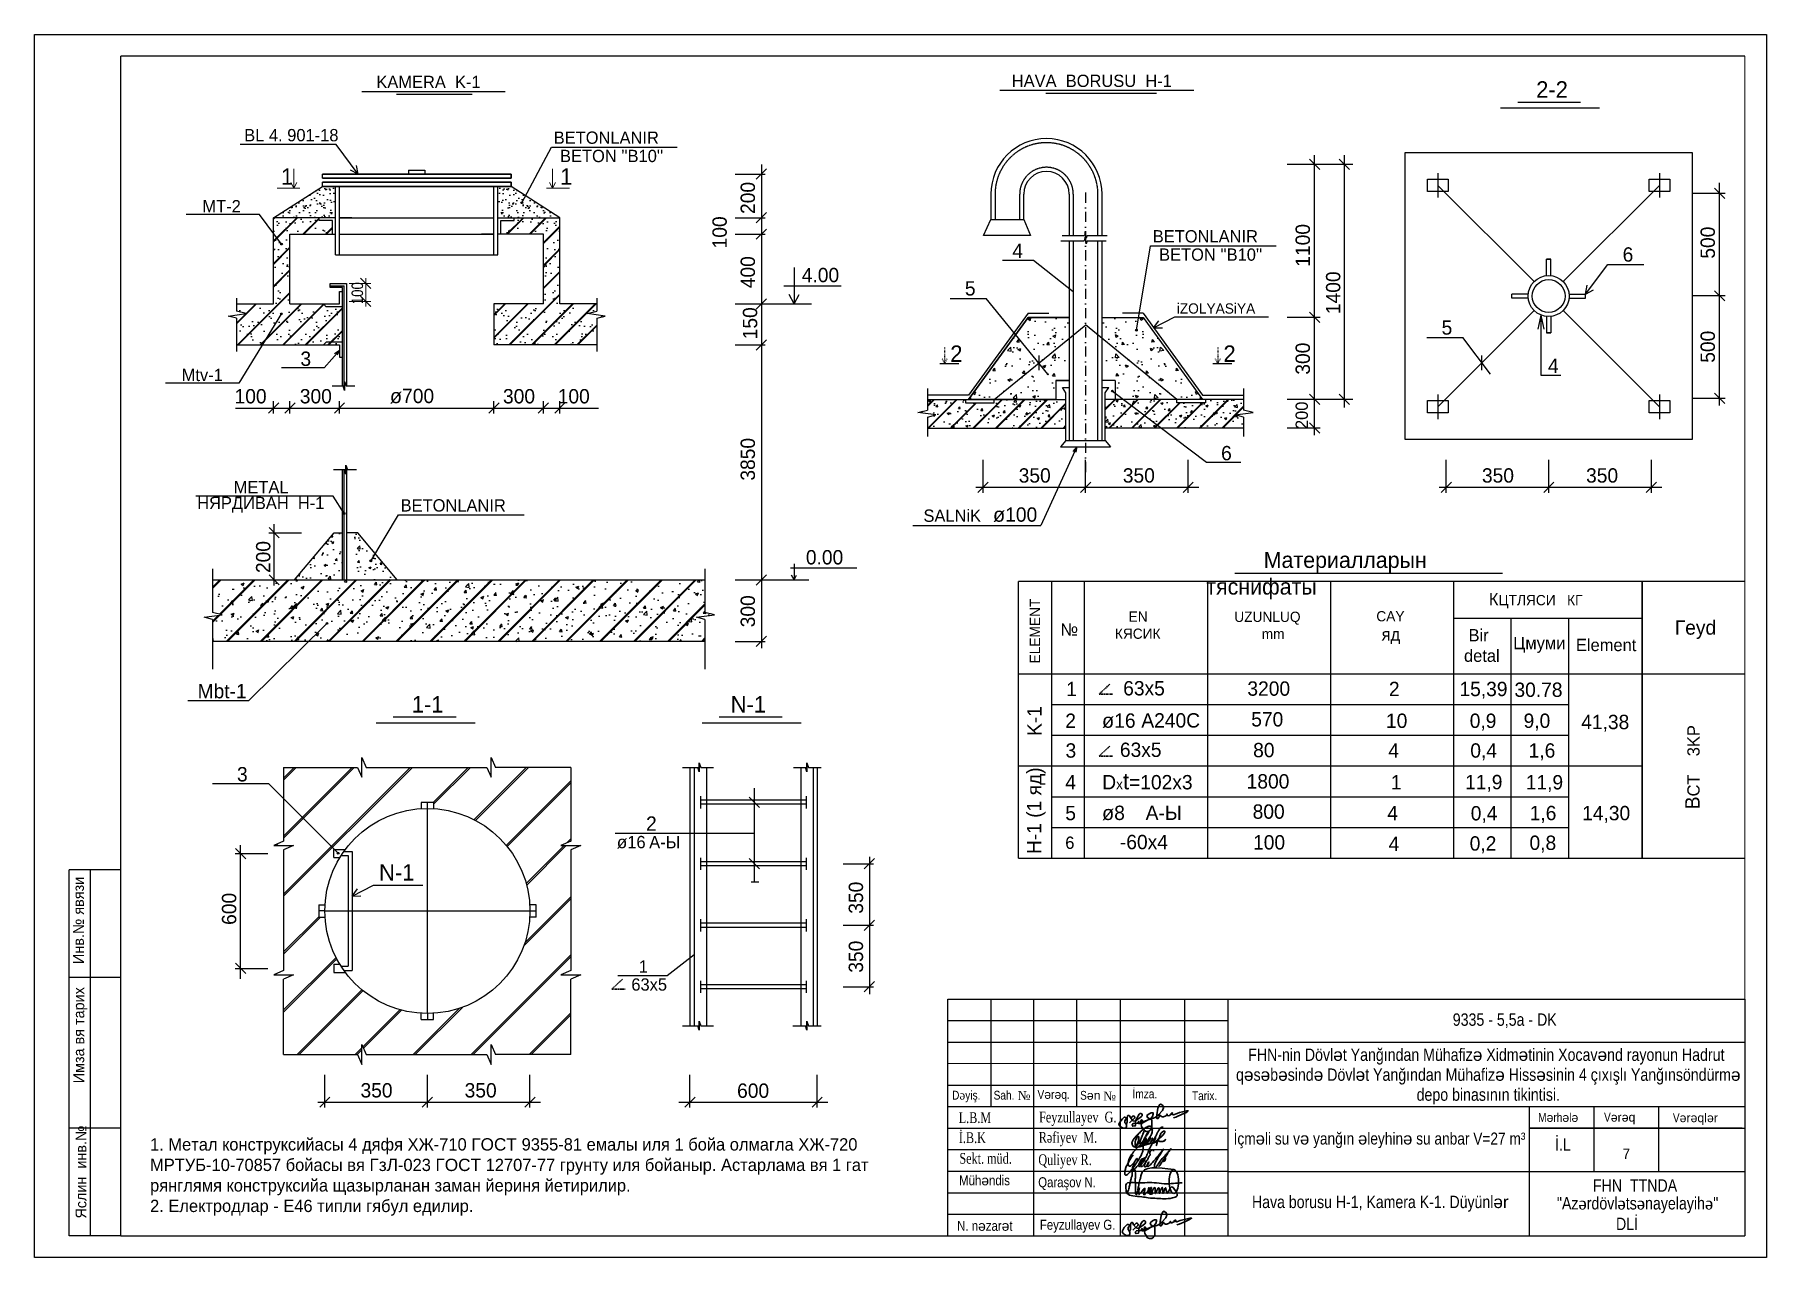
# Model space of a CAD drawing. Header units: millimetres. Extents: x 1177285 to 1225570, y -905119 to -683091.
# Drawn here: x 1183360 to 1225570, y -905119 to -875299 of the extents above; entities that cross this region are included whole.
import ezdxf

# ---------------------------------------------------------------- set-up
doc = ezdxf.new("R2010")
doc.units = ezdxf.units.MM
for name, pattern in [('ACAD_ISO02W100', [15, 12, -3]), ('ACAD_ISO03W100', [30, 12, -18]), ('DASHEDX2', [38.1, 25.4, -12.7]), ('Dot & Dashed', [469.194434, 246.944437, -123.472219, 0, -98.777778])]:
    doc.linetypes.add(name, pattern=pattern)
for name, color, linetype, lineweight in [('0_Ном._пера__7', 7, 'Continuous', 60), ('Layer3', 7, 'Continuous', 13), ('TEXT_Ном._пера__1', 7, 'Continuous', 13), ('перегородка_Ном._пера__1', 7, 'Continuous', 15)]:
    doc.layers.add(name, color=color, linetype=linetype, lineweight=lineweight)
doc.styles.add('400', font='times.ttf', dxfattribs={"width": 0.75, "height": 300})
doc.styles.add('CP_ATTR', font='A3TI(LA).TTF')
doc.styles.add('RomanS', font='times.ttf', dxfattribs={"height": 300})
doc.styles.get("Standard").update_dxf_attribs({"font": 'a3ar(la).ttf'})
doc.styles.add('style3', font='ARIAAL_.TTF', dxfattribs={"height": 300})
doc.styles.add('style6', font='ARIALN.TTF', dxfattribs={"height": 300})
doc.styles.add('yazitipi', font='ARIALN.TTF')
doc.dimstyles.new('sevda', dxfattribs={"dimscale": 100, "dimtxt": 2.8, "dimasz": 2.5, "dimexe": 1.25, "dimexo": 0.625, "dimtad": 1, "dimtxsty": 'yazitipi', "dimblk": 'OBLIQUE', "dimcen": 2.5, "dimdle": 1.25, "dimclrd": 253, "dimclre": 253, "dimclrt": 73, "dimaunit": 1, "dimadec": 3, "dimazin": 0, "dimtfac": 1, "dimtmove": 1, "dimatfit": 3, "dimfxl": 1, "dimlwd": 13, "dimlwe": 13, "dimarcsym": 0})

msp = doc.modelspace()

# ---------------------------------------------------------------- texts
at = {"color": 0, "lineweight": 25}
msp.add_text('№', height=300, dxfattribs=at).set_placement((1208363.307, -889958.218))
at = {"color": 0, "lineweight": 25, "ltscale": 0.5, "attachment_point": 1}
for s, insert, char_height, width in [('HAVA  BORUSU  H-1', (1207176.952, -876275.781), 300, 5809.58349), ('KAMERA  K-1', (1191688.731, -876302.58), 300, 3169.03708), ('BL 4. 901-18', (1188468.34, -877600.467), 300, 2911.89941), ('MT-2', (1187449.525, -879332.987), 300, 36.46066), ('Mtv-1', (1186943.793, -883447.78), 300, 36.46066), ('{\\fArial|b0|i0|c204|p34;\\H0.8974x;ø\\fA3 Times AzLat|b0|i0|c204|p18;700}', (1192017.495, -883935.566), 390, 4843.73777), ('{\\fArial|b0|i0|c204|p0;ø}100', (1206717.749, -886827.838), 350, 4843.73777), ('SALNiK', (1205024.244, -886880.355), 300, 2911.89941), ('  К{\\H0.8333x;ЦТЛЯСИ   КГ}', (1218582.456, -888914.909), 300, 8155.0734), (' {\\H0.8333x; СAY} \\P   яд', (1215858.248, -889357.993), 300, 8155.0734), ('   {\\H0.8333x;EN} \\P{\\H0.8333x;КЯСИК}', (1209689.987, -889367.169), 300, 8155.0734), ('  {\\H0.8333x;UZUNLUQ} \\P        {\\H0.8333x;mm}', (1212377.054, -889371.843), 300, 8155.0734), (' Bir \\Pdetal', (1218199.675, -889795.851), 300, 5223.4933), ('{\\H1.167x;Г\\H0.9997x;ey\\H1x;d}', (1223337.806, -889582.328), 300, 5223.4933), ('Цмуми', (1219398.371, -889986.699), 300, 5223.4933), ('Element', (1220927.974, -890033.832), 300, 5223.4933), ('Mbt-1', (1187331.849, -891134.857), 350, 36.46066), ('  63x5', (1209632.537, -891064.33), 350, 1505.95187), ('{\\fArial|b0|i0|c204|p0;ø}16', (1209374.867, -891852.542), 350, 4843.73777), ('A240C', (1210334.98, -891847.073), 350, 36.46066), (' 63x5', (1209682.079, -892564.328), 350, 1505.95187), ('D{\\H0.7143x;x\\H1.6x;t}=102x3', (1209381.858, -893305.214), 350, 2150.16283), ('{\\fArial|b0|i0|c204|p0;ø}8', (1209374.867, -894102.542), 350, 4843.73777), ('A-Ы', (1210440.434, -894099.971), 350, 36.46066), ('{\\fArial|b0|i0|c204|p0;ø}16', (1197549.082, -894840.099), 300, 4843.73777), ('A-Ы', (1198338.89, -894841.739), 300, 36.46066), (' -60x4', (1209682.079, -894814.328), 350, 1505.95187), (' 63x5', (1197792.815, -898313.679), 300, 1505.95187)]:
    msp.add_mtext(s, dxfattribs=dict(at, insert=insert, char_height=char_height, width=width))
at = {"color": 0, "lineweight": 25, "width": 3304.78713}
for s, insert, char_height, attachment_point in [('2-2', (1219959.335, -876435.631), 400, 1), ('1', (1189364.334, -878561.189), 400, 1), ('1', (1196166.578, -878561.189), 400, 1), ('4.00', (1202058, -880986.598), 350, 1), ('2', (1205678.204, -882879.428), 400, 1), ('2', (1212337.258, -882879.428), 400, 1), ('100', (1189013.658, -883942.552), 350, 3), ('\\pt14;300', (1190604.043, -883942.552), 350, 3), ('\\pt14;300', (1195556.525, -883942.552), 350, 3), ('100', (1196890.27, -883942.552), 350, 3), ('\\pxt0.04;350', (1208126.294, -885874.097), 350, 3), ('\\pxt0.04;350', (1210664.185, -885874.097), 350, 3), ('\\pxt0.04;350', (1219417.881, -885874.097), 350, 3), ('\\pxt0.04;350', (1221955.772, -885874.097), 350, 3), ('0.00', (1202158.485, -887869.152), 350, 1), ('1-1', (1192551.284, -891431.1), 400, 1), ('N-1', (1200325.001, -891431.1), 400, 1), ('N-1', (1191753.877, -895530.198), 400, 1), ('\\pxt0.04;350', (1192083.533, -900869.262), 350, 3), ('\\pxt0.04;350', (1194621.425, -900869.262), 350, 3), ('\\pt14;600', (1201262.206, -900877.805), 350, 3)]:
    msp.add_mtext(s, dxfattribs=dict(at, insert=insert, char_height=char_height, attachment_point=attachment_point))
at = {"color": 0, "ltscale": 0.5, "attachment_point": 1}
for s, insert, char_height in [('BETONLANIR', (1196011.969, -877661.64), 300), ("BETON ''B10''", (1196165.798, -878107.341), 300), ('BETONLANIR', (1210613.875, -880067.214), 300), ("BETON ''B10''", (1210767.704, -880512.916), 300), ('iZOLYASiYA', (1211197.887, -881852.448), 250), ('    METAL', (1187766.11, -886184.324), 300), ('НЯРДИВАН  Н-1', (1187321.244, -886569.556), 300), ('BETONLANIR', (1192280.776, -886629.456), 300)]:
    msp.add_mtext(s, dxfattribs=dict(at, insert=insert, char_height=char_height))
at = {"color": 0, "lineweight": 25, "width": 3304.78713, "attachment_point": 3, "rotation": 90}
for s, insert, char_height in [('200', (1200567.455, -878891.398), 350), ('100', (1199879.723, -879730.699), 350), ('\\pxt0.04;1100', (1214094.223, -879916.972), 350), ('\\pt14;500', (1223965.286, -879981.859), 350), ('400', (1200567.455, -880702.927), 350), ('\\pxt0.04;1400', (1214835.231, -881073.398), 350), ('150', (1200622.089, -881948.403), 350), ('\\pt14;500', (1223965.286, -882519.75), 350), ('\\pt14;300', (1214094.223, -882810.642), 350), ('\\pxt0.04;200', (1214094.223, -884248.599), 300), ('3850', (1200567.455, -885134.823), 350), ('\\pt14;200', (1188755.466, -887648.608), 350), ('300', (1200567.455, -888971.851), 350), ('350', (1203201.67, -895956.524), 350), ('\\pt14;600', (1187923.827, -896229.401), 350), ('\\pt14;600', (1187923.827, -896229.401), 350), ('350', (1203201.67, -897395.19), 350)]:
    msp.add_mtext(s, dxfattribs=dict(at, insert=insert, char_height=char_height))
at = {"color": 0, "linetype": 'ACAD_ISO03W100', "lineweight": 25, "ltscale": 0.5, "char_height": 300, "width": 5218.04363, "attachment_point": 1}
for s, insert in [('{\\H1.167x;4} ', (1207188.798, -880398.332)), ('{\\H1.167x;6} ', (1222066.231, -880485.254)), ('{\\H1.167x;5} ', (1206033.987, -881311.583)), ('{\\H1.167x;5} ', (1217653.567, -882265.387)), ('{\\H1.167x;3} ', (1189838.22, -883027.974)), ('{\\H1.167x;4} ', (1220244.956, -883200.185)), ('{\\H1.167x;6} ', (1212279.364, -885329.626)), ('{\\H1.167x;3} ', (1188292.021, -893160.906))]:
    msp.add_mtext(s, dxfattribs=dict(at, insert=insert))
at = {"color": 0, "ltscale": 0.5, "attachment_point": 1}
for s, insert, char_height, width in [('{\\fArial|b0|i0|c0|p34;^I\\fA3 Times AzLat|b0|i0|c204|p18;\\H1.114x;Материалларын тяснифаты}', (1211917.315, -887915.338), 350, 7443.33333), ('1', (1208505.785, -891081.728), 350, 4935.19589), ('3200', (1212919.862, -891071.623), 350, 4935.19589), ('2', (1216369.329, -891081.728), 350, 4935.19589), ('15,39', (1218088.562, -891081.728), 350, 4935.19589), ('30.78', (1219429.457, -891100.019), 350, 4935.19589), ('2', (1208480.786, -891856.709), 350, 4935.19589), ('570', (1213013.555, -891821.623), 350, 4935.19589), ('10', (1216297.942, -891856.709), 350, 4935.19589), ('0,9', (1218338.915, -891856.709), 350, 4935.19589), ('9,0', (1219651.957, -891856.709), 350, 4935.19589), ('41,38', (1221056.837, -891886.727), 350, 4935.19589), ('3', (1208487.036, -892581.728), 350, 4935.19589), ('80', (1213060.398, -892571.623), 350, 4935.19589), ('4', (1216355.179, -892581.728), 350, 4935.19589), ('0,4', (1218353.327, -892581.826), 350, 4935.19589), ('1,6', (1219775.518, -892581.728), 350, 4935.19589), ('4', (1208480.786, -893356.709), 350, 4935.19589), ('1800', (1212901.829, -893334.006), 350, 4935.19589), ('1', (1216416.915, -893356.709), 350, 4935.19589), ('11,9', (1218225.695, -893351.511), 350, 4935.19589), ('11,9', (1219704.609, -893356.709), 350, 4935.19589), ('2', (1198262.728, -894364.878), 350, 4935.19589), ('5', (1208480.786, -894106.709), 350, 4935.19589), ('800', (1213048.006, -894071.623), 350, 4935.19589), ('4', (1216331.107, -894106.709), 350, 4935.19589), ('0,4', (1218363.547, -894112.549), 350, 4935.19589), ('1,6', (1219801.185, -894106.709), 350, 4935.19589), ('14,30', (1221078.837, -894108.842), 350, 4935.19589), ('100', (1213057.862, -894821.623), 350, 4935.19589), ('0,2', (1218338.162, -894848.553), 350, 4935.19589), ('0,8', (1219796.238, -894832.245), 350, 4935.19589), ('6', (1208480.786, -894856.709), 300, 4935.19589), ('4', (1216362.758, -894856.709), 350, 4935.19589), ('1', (1198085.745, -897875.131), 300, 4935.19589)]:
    msp.add_mtext(s, dxfattribs=dict(at, insert=insert, char_height=char_height, width=width))
at = {"color": 0, "lineweight": 25, "ltscale": 0.5, "insert": (1207617.032, -890633.398), "char_height": 250, "width": 36.46066, "attachment_point": 1, "rotation": 90}
msp.add_mtext('ELEMENT', dxfattribs=at)
at = {"color": 0, "ltscale": 0.5, "char_height": 350, "width": 4935.19589, "attachment_point": 1, "rotation": 90}
for s, insert in [('K-1', (1207552.83, -892402.174)), ('B{\\H0.8571x;CT    3KP}', (1223593.069, -894189.484)), ('H-1 (1 яд)', (1207543.994, -895282.542))]:
    msp.add_mtext(s, dxfattribs=dict(at, insert=insert))
at = {"insert": (1186173.562, -901712.507), "char_height": 300, "width": 18673.44608, "attachment_point": 1, "style": 'style3'}
msp.add_mtext('\\P1. Метал конструксийасы 4 дяфя ХЖ-710 {\\fArial|b0|i0|c204|p34;ГОСТ\\fArial|b0|i0|c0|p34; }9355-81 емалы иля 1 бойа олмагла ХЖ-720 МРТУБ-10-70857 бойасы вя {\\fArial|b0|i0|c204|p34;ГзЛ}-023 {\\fArial|b0|i0|c204|p34;ГОСТ} 12707-77 грунту иля бойаныр. Астарлама вя 1 гат рянглямя конструксийа щазырланан заман йериня йетирилир.\\P2. Електродлар - Е46 типли гябул едилир. ', dxfattribs=at)
at = {"layer": 'Layer3', "color": 0, "lineweight": 25, "attachment_point": 1}
for s, insert, char_height, width in [('        7', (1221320.199, -902465.922), 250, 5710.48027), ('{\\fArial Narrow|b0|i0|c0|p34;   \\fArial Narrow|b0|i0|c238|p34;Hava borusu H-1, Kamera K-1. Düyünl\\fArial|b0|i0|c238|p34;ər\\fArial Narrow|b0|i0|c0|p34;  }', (1212746.131, -903616.015), 300, 7423.62436)]:
    msp.add_mtext(s, dxfattribs=dict(at, insert=insert, char_height=char_height, width=width))

# ---------------------------------------------------------------- blocks, each defined once
blk = doc.blocks.new('_Oblique')
at = {"color": 0, "linetype": 'ByBlock', "lineweight": -2}
blk.add_line((-0.5, -0.5), (0.5, 0.5), dxfattribs=at)
blk = doc.blocks.new('*D33')
at = {"color": 253, "lineweight": 13, "ltscale": 15, "transparency": 16777216}
for p, q in [((1191431, -881241), (1191431, -881930)), ((1191024, -881366), (1191556, -881366)), ((1191024, -881805), (1191556, -881805))]:
    blk.add_line(p, q, dxfattribs=at)
at = {"layer": 'Defpoints', "color": 0, "lineweight": 30, "ltscale": 15, "transparency": 16777216}
for p in [(1190961, -881366), (1190961, -881805), (1191431, -881805)]:
    blk.add_point(p, dxfattribs=at)
at = {"color": 253, "lineweight": 13, "ltscale": 15, "transparency": 16777216, "xscale": 250, "yscale": 250, "zscale": 250}
for p, rotation in [((1191431, -881366), 90), ((1191431, -881805), 270)]:
    blk.add_blockref('_Oblique', p, dxfattribs=dict(at, rotation=rotation))
at = {"color": 73, "ltscale": 15, "transparency": 16777216, "insert": (1191226, -881604), "char_height": 280, "attachment_point": 5, "rotation": 90, "style": 'yazitipi'}
blk.add_mtext('{\\fArial Narrow|b0|i0|c238|p34;100}', dxfattribs=at)
blk = doc.blocks.new('murad imza')
for p, q in [((-192640, -594543), (-192617, -594554)), ((-192170, -594400), (-192165, -594403)), ((-191802, -594581), (-191796, -594605)), ((-191488, -593634), (-191489, -593644)), ((-191302, -594458), (-191281, -594473)), ((-193280, -594888), (-193284, -594886)), ((-192668, -595734), (-192791, -596014)), ((-192791, -596014), (-192645, -595744))]:
    blk.add_line(p, q)
for points, knots in [([(-192177, -593838), (-192177, -593833), (-192177, -593828), (-192178, -593819), (-192178, -593815), (-192179, -593807), (-192180, -593803), (-192181, -593797), (-192181, -593795), (-192181, -593791), (-192182, -593790), (-192182, -593787), (-192182, -593785), (-192183, -593780), (-192184, -593777), (-192186, -593770), (-192186, -593767), (-192189, -593759), (-192190, -593755), (-192192, -593747), (-192193, -593744), (-192195, -593736), (-192197, -593733), (-192199, -593727), (-192199, -593725), (-192201, -593720), (-192202, -593717), (-192205, -593710), (-192207, -593705), (-192210, -593697), (-192211, -593694), (-192214, -593686), (-192217, -593680), (-192219, -593674), (-192220, -593673), (-192221, -593671), (-192221, -593670), (-192222, -593667), (-192223, -593665), (-192225, -593661), (-192226, -593658), (-192229, -593652), (-192231, -593649), (-192235, -593642), (-192237, -593639), (-192241, -593634), (-192243, -593631), (-192248, -593626), (-192251, -593624), (-192254, -593622), (-192255, -593621), (-192255, -593621), (-192256, -593620), (-192257, -593620), (-192258, -593619), (-192261, -593618), (-192262, -593617), (-192266, -593615), (-192268, -593614), (-192272, -593612), (-192274, -593611), (-192278, -593609), (-192279, -593609), (-192281, -593608), (-192281, -593608), (-192282, -593607), (-192282, -593607), (-192283, -593607), (-192283, -593607), (-192284, -593606), (-192285, -593606), (-192286, -593605), (-192287, -593605), (-192290, -593603), (-192292, -593602), (-192295, -593599), (-192298, -593598), (-192302, -593595), (-192305, -593594), (-192308, -593592), (-192309, -593592), (-192310, -593592), (-192310, -593591), (-192312, -593591), (-192312, -593591), (-192315, -593590), (-192317, -593589), (-192322, -593588), (-192326, -593587), (-192333, -593586), (-192336, -593585), (-192340, -593585), (-192341, -593585), (-192342, -593584), (-192343, -593584), (-192346, -593584), (-192347, -593584), (-192352, -593584), (-192355, -593584), (-192362, -593583), (-192365, -593583), (-192371, -593583), (-192374, -593583), (-192378, -593583), (-192380, -593583), (-192384, -593583), (-192386, -593583), (-192392, -593583), (-192396, -593584), (-192403, -593584), (-192406, -593585), (-192411, -593585), (-192414, -593586), (-192417, -593586), (-192419, -593587), (-192421, -593587), (-192422, -593588), (-192426, -593588), (-192428, -593589), (-192435, -593591), (-192439, -593592), (-192449, -593596), (-192454, -593598), (-192464, -593602), (-192468, -593604), (-192478, -593608), (-192482, -593610), (-192487, -593612), (-192488, -593612), (-192490, -593613), (-192491, -593613), (-192492, -593614), (-192493, -593614), (-192495, -593615), (-192497, -593615), (-192502, -593617), (-192505, -593618), (-192513, -593621), (-192518, -593623), (-192529, -593627), (-192535, -593629), (-192543, -593633), (-192545, -593634), (-192548, -593635), (-192549, -593636), (-192552, -593637), (-192553, -593638), (-192559, -593642), (-192563, -593644), (-192570, -593649), (-192574, -593651), (-192580, -593656), (-192583, -593658), (-192587, -593660), (-192588, -593660), (-192589, -593661), (-192590, -593661), (-192592, -593663), (-192593, -593663), (-192598, -593666), (-192601, -593667), (-192609, -593671), (-192614, -593673), (-192625, -593677), (-192630, -593680), (-192638, -593683), (-192641, -593685), (-192644, -593686), (-192645, -593687), (-192647, -593688), (-192648, -593688), (-192651, -593690), (-192653, -593691), (-192658, -593694), (-192662, -593696), (-192672, -593702), (-192679, -593707), (-192688, -593712), (-192690, -593714), (-192695, -593717), (-192697, -593719), (-192701, -593721), (-192703, -593722), (-192707, -593725), (-192709, -593726), (-192715, -593730), (-192718, -593732), (-192730, -593739), (-192738, -593744), (-192749, -593751), (-192752, -593753), (-192759, -593757), (-192762, -593759), (-192771, -593765), (-192777, -593769), (-192787, -593777), (-192792, -593780), (-192801, -593787), (-192806, -593790), (-192819, -593800), (-192828, -593807), (-192854, -593827), (-192871, -593842), (-192899, -593867), (-192911, -593877), (-192931, -593896), (-192939, -593903), (-192956, -593919), (-192964, -593927), (-192981, -593943), (-192990, -593951), (-193015, -593976), (-193032, -593992), (-193058, -594017), (-193067, -594027), (-193089, -594048), (-193101, -594059), (-193125, -594083), (-193137, -594095), (-193156, -594114), (-193163, -594122), (-193176, -594135), (-193182, -594141), (-193191, -594151), (-193194, -594155), (-193201, -594162), (-193204, -594166), (-193214, -594177), (-193220, -594184), (-193239, -594206), (-193252, -594221), (-193269, -594240), (-193273, -594245), (-193280, -594253), (-193283, -594255), (-193287, -594260), (-193289, -594262), (-193293, -594267), (-193295, -594269), (-193302, -594276), (-193306, -594280), (-193318, -594294), (-193327, -594303), (-193338, -594315), (-193341, -594318), (-193346, -594323), (-193347, -594325), (-193351, -594329), (-193353, -594331), (-193358, -594337), (-193361, -594341), (-193372, -594353), (-193379, -594360), (-193390, -594373), (-193394, -594379), (-193401, -594386), (-193403, -594388), (-193407, -594393), (-193410, -594396), (-193415, -594402), (-193417, -594404), (-193424, -594413), (-193430, -594419), (-193439, -594430), (-193444, -594435), (-193453, -594446), (-193458, -594452), (-193465, -594461), (-193467, -594464), (-193472, -594470), (-193474, -594473), (-193481, -594482), (-193485, -594489), (-193491, -594499), (-193494, -594503), (-193498, -594510), (-193500, -594514), (-193503, -594519), (-193504, -594520), (-193505, -594523), (-193506, -594525), (-193509, -594529), (-193510, -594532), (-193515, -594541), (-193518, -594547), (-193524, -594559), (-193527, -594564), (-193530, -594571), (-193531, -594572), (-193532, -594574), (-193533, -594575), (-193534, -594577), (-193535, -594579), (-193537, -594582), (-193538, -594585), (-193543, -594592), (-193546, -594597), (-193552, -594607), (-193555, -594612), (-193561, -594624), (-193564, -594629), (-193567, -594637), (-193568, -594640), (-193570, -594644), (-193571, -594646), (-193572, -594649), (-193572, -594651), (-193573, -594655), (-193574, -594657), (-193575, -594662), (-193576, -594666), (-193577, -594672), (-193578, -594675), (-193579, -594680), (-193579, -594682), (-193580, -594686), (-193580, -594688), (-193580, -594691), (-193580, -594693), (-193581, -594696), (-193581, -594698), (-193581, -594703), (-193582, -594706), (-193582, -594712), (-193582, -594715), (-193582, -594720), (-193582, -594722), (-193582, -594727), (-193582, -594729), (-193581, -594735), (-193581, -594740), (-193580, -594748), (-193579, -594752), (-193579, -594756), (-193579, -594756), (-193579, -594757), (-193579, -594758), (-193579, -594759), (-193578, -594760), (-193578, -594763), (-193578, -594766), (-193577, -594771), (-193577, -594775), (-193576, -594781), (-193576, -594784), (-193575, -594787), (-193575, -594789), (-193574, -594791), (-193574, -594792), (-193574, -594794), (-193573, -594794), (-193573, -594797), (-193572, -594798), (-193571, -594803), (-193570, -594806), (-193568, -594811), (-193567, -594814), (-193566, -594817), (-193566, -594818), (-193565, -594820), (-193565, -594820), (-193565, -594821), (-193565, -594821), (-193565, -594822), (-193564, -594823), (-193564, -594825), (-193563, -594827), (-193562, -594830), (-193562, -594832), (-193561, -594836), (-193560, -594838), (-193559, -594842), (-193558, -594844), (-193556, -594848), (-193556, -594849), (-193555, -594850), (-193555, -594850), (-193554, -594852), (-193553, -594853), (-193552, -594855), (-193551, -594857), (-193548, -594860), (-193547, -594861), (-193545, -594864), (-193544, -594865), (-193542, -594868), (-193541, -594869), (-193540, -594870), (-193539, -594871), (-193538, -594872), (-193538, -594872), (-193538, -594873), (-193538, -594873), (-193537, -594874), (-193537, -594874), (-193536, -594875), (-193535, -594876), (-193533, -594880), (-193532, -594882), (-193529, -594886), (-193527, -594889), (-193524, -594894), (-193522, -594897), (-193519, -594900), (-193519, -594901), (-193518, -594902), (-193517, -594902), (-193516, -594904), (-193515, -594905), (-193512, -594908), (-193511, -594909), (-193506, -594914), (-193502, -594917), (-193496, -594922), (-193493, -594925), (-193489, -594928), (-193488, -594928), (-193487, -594929), (-193486, -594930), (-193485, -594931), (-193485, -594931), (-193483, -594932), (-193482, -594933), (-193479, -594936), (-193476, -594938), (-193471, -594942), (-193467, -594945), (-193461, -594949), (-193460, -594950), (-193457, -594951), (-193456, -594952), (-193454, -594953), (-193453, -594954), (-193452, -594955), (-193451, -594955), (-193449, -594956), (-193448, -594957), (-193446, -594958), (-193444, -594959), (-193439, -594961), (-193435, -594963), (-193429, -594965), (-193425, -594966), (-193421, -594968), (-193420, -594969), (-193418, -594969), (-193417, -594970), (-193415, -594971), (-193414, -594971), (-193409, -594973), (-193406, -594974), (-193398, -594978), (-193393, -594979), (-193386, -594982), (-193384, -594982), (-193381, -594984), (-193379, -594984), (-193376, -594985), (-193374, -594985), (-193371, -594986), (-193370, -594986), (-193365, -594988), (-193362, -594988), (-193353, -594990), (-193346, -594990), (-193334, -594992), (-193328, -594992), (-193321, -594993), (-193319, -594993), (-193317, -594993), (-193316, -594993), (-193314, -594993), (-193313, -594993), (-193310, -594994), (-193308, -594994), (-193301, -594994), (-193297, -594995), (-193289, -594995), (-193286, -594995), (-193279, -594996), (-193276, -594996), (-193272, -594996), (-193270, -594996), (-193267, -594996), (-193265, -594996), (-193260, -594996), (-193257, -594996), (-193248, -594996), (-193241, -594995), (-193232, -594995), (-193228, -594994), (-193222, -594994), (-193219, -594994), (-193214, -594993), (-193211, -594993), (-193207, -594993), (-193205, -594993), (-193202, -594993), (-193201, -594993), (-193196, -594992), (-193193, -594992), (-193183, -594992), (-193177, -594991), (-193168, -594991), (-193166, -594990), (-193162, -594990), (-193160, -594990), (-193157, -594989), (-193155, -594989), (-193150, -594989), (-193146, -594988), (-193136, -594987), (-193129, -594986), (-193119, -594984), (-193114, -594983), (-193106, -594982), (-193102, -594981), (-193090, -594979), (-193082, -594977), (-193069, -594975), (-193065, -594974), (-193057, -594972), (-193054, -594972), (-193049, -594971), (-193046, -594970), (-193038, -594968), (-193032, -594967), (-193016, -594964), (-193004, -594962), (-192984, -594957), (-192975, -594955), (-192961, -594952), (-192956, -594950), (-192946, -594948), (-192941, -594946), (-192926, -594942), (-192915, -594939), (-192897, -594933), (-192888, -594930), (-192871, -594924), (-192863, -594921), (-192847, -594915), (-192839, -594912), (-192815, -594903), (-192799, -594896), (-192779, -594887), (-192774, -594885), (-192769, -594883)], [0, 0, 0, 0, 15.5140007, 15.5140007, 26.4812514, 26.4812514, 38.3579025, 38.3579025, 43.3557995, 43.3557995, 47.7255488, 47.7255488, 52.0952981, 52.0952981, 60.8347967, 60.8347967, 71.7246253, 71.7246253, 82.8958082, 82.8958082, 94.0669911, 94.0669911, 104.0073767, 104.0073767, 111.902636, 111.902636, 119.7978954, 119.7978954, 135.5884141, 135.5884141, 144.3591241, 144.3591241, 161.9005441, 161.9005441, 164.4799087, 164.4799087, 168.6428702, 168.6428702, 172.8058317, 172.8058317, 181.1317547, 181.1317547, 189.4576777, 189.4576777, 197.7836006, 197.7836006, 204.6610552, 204.6610552, 211.5385097, 211.5385097, 212.55081, 212.55081, 213.5631102, 213.5631102, 215.5877107, 215.5877107, 219.6369116, 219.6369116, 225.6031454, 225.6031454, 231.5693791, 231.5693791, 237.5356129, 237.5356129, 239.2237953, 239.2237953, 240.2969309, 240.2969309, 242.4432023, 242.4432023, 244.5894736, 244.5894736, 248.8820163, 248.8820163, 255.2552962, 255.2552962, 261.6285761, 261.6285761, 268.001856, 268.001856, 269.0017661, 269.0017661, 270.0016761, 270.0016761, 272.0014962, 272.0014962, 276.0011364, 276.0011364, 284.2191073, 284.2191073, 292.4370782, 292.4370782, 294.6303052, 294.6303052, 296.8235322, 296.8235322, 301.2099863, 301.2099863, 309.9828944, 309.9828944, 319.7247787, 319.7247787, 326.7991668, 326.7991668, 332.2236416, 332.2236416, 337.6481164, 337.6481164, 348.497066, 348.497066, 355.6839959, 355.6839959, 362.2103024, 362.2103024, 365.2698624, 365.2698624, 368.3294225, 368.3294225, 374.4485425, 374.4485425, 386.6867826, 386.6867826, 401.893159, 401.893159, 417.0995354, 417.0995354, 432.3059117, 432.3059117, 435.5426291, 435.5426291, 438.1813511, 438.1813511, 440.8200731, 440.8200731, 446.0975171, 446.0975171, 456.6524052, 456.6524052, 472.4392254, 472.4392254, 488.2260457, 488.2260457, 494.7416471, 494.7416471, 497.1322084, 497.1322084, 502.6563891, 502.6563891, 515.0730899, 515.0730899, 527.4897907, 527.4897907, 539.9064915, 539.9064915, 542.7301808, 542.7301808, 545.5538701, 545.5538701, 551.2012488, 551.2012488, 562.4960062, 562.4960062, 579.4461152, 579.4461152, 596.3962241, 596.3962241, 604.4194124, 604.4194124, 607.2486841, 607.2486841, 610.0779557, 610.0779557, 615.7364989, 615.7364989, 627.0535854, 627.0535854, 650.3209959, 650.3209959, 659.1222914, 659.1222914, 666.9236061, 666.9236061, 673.9055242, 673.9055242, 680.8874424, 680.8874424, 694.8512788, 694.8512788, 722.7789515, 722.7789515, 733.4546278, 733.4546278, 744.1303041, 744.1303041, 765.4816568, 765.4816568, 781.8060727, 781.8060727, 798.1304886, 798.1304886, 830.7793204, 830.7793204, 896.076984, 896.076984, 942.8133866, 942.8133866, 975.9945082, 975.9945082, 1010.9602021, 1010.9602021, 1045.9258961, 1045.9258961, 1115.8572839, 1115.8572839, 1155.6013047, 1155.6013047, 1205.5839813, 1205.5839813, 1255.5666578, 1255.5666578, 1286.6208726, 1286.6208726, 1311.4505908, 1311.4505908, 1325.9548512, 1325.9548512, 1340.4591115, 1340.4591115, 1369.4676321, 1369.4676321, 1427.4846734, 1427.4846734, 1447.8230598, 1447.8230598, 1458.5918585, 1458.5918585, 1467.8828976, 1467.8828976, 1477.1739366, 1477.1739366, 1495.7560147, 1495.7560147, 1532.9201709, 1532.9201709, 1544.8915889, 1544.8915889, 1552.68233, 1552.68233, 1560.4730711, 1560.4730711, 1576.0545533, 1576.0545533, 1607.2175177, 1607.2175177, 1627.5186386, 1627.5186386, 1636.7496305, 1636.7496305, 1648.0077569, 1648.0077569, 1659.2658834, 1659.2658834, 1681.7821362, 1681.7821362, 1702.2812679, 1702.2812679, 1724.7869344, 1724.7869344, 1735.3793159, 1735.3793159, 1745.9716975, 1745.9716975, 1767.1564605, 1767.1564605, 1779.9785972, 1779.9785972, 1791.708495, 1791.708495, 1796.6535559, 1796.6535559, 1801.5986169, 1801.5986169, 1811.4887387, 1811.4887387, 1831.2689824, 1831.2689824, 1851.049226, 1851.049226, 1854.5833727, 1854.5833727, 1858.875577, 1858.875577, 1863.1677813, 1863.1677813, 1871.7521899, 1871.7521899, 1888.9210071, 1888.9210071, 1906.0898243, 1906.0898243, 1923.2586415, 1923.2586415, 1929.3216897, 1929.3216897, 1934.6316895, 1934.6316895, 1939.3771017, 1939.3771017, 1944.1225139, 1944.1225139, 1953.6133383, 1953.6133383, 1961.4050952, 1961.4050952, 1967.2765165, 1967.2765165, 1972.403812, 1972.403812, 1976.9623139, 1976.9623139, 1981.5208157, 1981.5208157, 1990.6378194, 1990.6378194, 1997.5225397, 1997.5225397, 2003.2338989, 2003.2338989, 2008.945258, 2008.945258, 2020.7851891, 2020.7851891, 2032.6251201, 2032.6251201, 2034.2035049, 2034.2035049, 2035.7818896, 2035.7818896, 2038.9386592, 2038.9386592, 2045.2521982, 2045.2521982, 2055.8318216, 2055.8318216, 2061.1536909, 2061.1536909, 2065.1900692, 2065.1900692, 2067.0654155, 2067.0654155, 2068.9407618, 2068.9407618, 2072.6914544, 2072.6914544, 2081.2843529, 2081.2843529, 2089.8772515, 2089.8772515, 2093.5002602, 2093.5002602, 2094.7530946, 2094.7530946, 2096.005929, 2096.005929, 2098.5115978, 2098.5115978, 2103.5229355, 2103.5229355, 2108.5342731, 2108.5342731, 2113.5456107, 2113.5456107, 2118.5569484, 2118.5569484, 2120.606619, 2120.606619, 2121.539362, 2121.539362, 2123.4048482, 2123.4048482, 2127.6858119, 2127.6858119, 2131.9667756, 2131.9667756, 2136.2477393, 2136.2477393, 2140.528703, 2140.528703, 2143.7707681, 2143.7707681, 2144.9173203, 2144.9173203, 2146.0638725, 2146.0638725, 2148.356977, 2148.356977, 2152.9431858, 2152.9431858, 2161.0973498, 2161.0973498, 2169.2515138, 2169.2515138, 2177.4056778, 2177.4056778, 2178.9492759, 2178.9492759, 2180.492874, 2180.492874, 2183.5800702, 2183.5800702, 2189.7544625, 2189.7544625, 2200.8773377, 2200.8773377, 2212.000213, 2212.000213, 2215.1162391, 2215.1162391, 2217.2123217, 2217.2123217, 2219.3084044, 2219.3084044, 2223.5005696, 2223.5005696, 2231.8849002, 2231.8849002, 2244.3844506, 2244.3844506, 2248.6837832, 2248.6837832, 2252.2256504, 2252.2256504, 2254.3964847, 2254.3964847, 2256.8614169, 2256.8614169, 2259.3263491, 2259.3263491, 2264.2562135, 2264.2562135, 2274.1159423, 2274.1159423, 2283.9756711, 2283.9756711, 2288.0068352, 2288.0068352, 2290.3760486, 2290.3760486, 2295.4679891, 2295.4679891, 2305.65187, 2305.65187, 2319.8534412, 2319.8534412, 2324.9428727, 2324.9428727, 2329.4675814, 2329.4675814, 2333.5151774, 2333.5151774, 2337.5627733, 2337.5627733, 2345.6579651, 2345.6579651, 2363.1454686, 2363.1454686, 2380.6329721, 2380.6329721, 2384.5144581, 2384.5144581, 2387.6970041, 2387.6970041, 2390.8795501, 2390.8795501, 2397.2446421, 2397.2446421, 2409.9748261, 2409.9748261, 2419.5105443, 2419.5105443, 2428.0435881, 2428.0435881, 2432.5529706, 2432.5529706, 2437.0623531, 2437.0623531, 2446.0811181, 2446.0811181, 2464.1186482, 2464.1186482, 2474.5127244, 2474.5127244, 2482.9777901, 2482.9777901, 2490.9868507, 2490.9868507, 2495.6683318, 2495.6683318, 2500.3498129, 2500.3498129, 2509.7127751, 2509.7127751, 2528.4386996, 2528.4386996, 2534.9044042, 2534.9044042, 2539.8527855, 2539.8527855, 2544.8011669, 2544.8011669, 2554.6979296, 2554.6979296, 2574.4914549, 2574.4914549, 2586.6420753, 2586.6420753, 2598.7926956, 2598.7926956, 2623.0939363, 2623.0939363, 2637.5536876, 2637.5536876, 2646.0097586, 2646.0097586, 2654.4658296, 2654.4658296, 2671.3779717, 2671.3779717, 2705.2022559, 2705.2022559, 2732.3120854, 2732.3120854, 2747.665212, 2747.665212, 2763.0183386, 2763.0183386, 2793.7245918, 2793.7245918, 2820.7477168, 2820.7477168, 2845.9240571, 2845.9240571, 2871.1003974, 2871.1003974, 2921.453078, 2921.453078, 2937.1192261, 2937.1192261, 2937.1192261, 2937.1192261]), ([(-192201, -593840), (-192203, -593825), (-192204, -593800), (-192212, -593765), (-192225, -593726), (-192241, -593686), (-192260, -593641), (-192295, -593631), (-192317, -593613), (-192346, -593609), (-192377, -593608), (-192413, -593609), (-192447, -593622), (-192488, -593640), (-192534, -593652), (-192579, -593688), (-192635, -593706), (-192685, -593741), (-192732, -593769), (-192818, -593827), (-192926, -593924), (-193057, -594051), (-193172, -594163), (-193254, -594264), (-193329, -594340), (-193386, -594408), (-193441, -594468), (-193482, -594529), (-193511, -594592), (-193548, -594642), (-193556, -594692), (-193558, -594724), (-193553, -594754), (-193552, -594785), (-193540, -594812), (-193535, -594839), (-193515, -594859), (-193501, -594887), (-193471, -594910), (-193442, -594934), (-193405, -594947), (-193365, -594965), (-193318, -594967), (-193265, -594973), (-193215, -594968), (-193163, -594966), (-193112, -594958), (-193044, -594944), (-192959, -594927), (-192866, -594898), (-192808, -594872), (-192779, -594860)], [0, 0, 0, 0, 44.1065692, 76.471816, 107.841952, 164.6705621, 211.8253384, 240.3534533, 268.307739, 294.451241, 327.0860473, 362.6342009, 399.8460565, 436.703142, 495.9276262, 541.1484492, 605.2015244, 670.1010751, 723.588386, 769.9728252, 981.177256, 1156.558292, 1317.8784027, 1461.4355849, 1547.0642335, 1637.4437934, 1726.8898395, 1793.8591196, 1854.9551246, 1937.0543582, 1974.7189666, 2003.202601, 2033.2116768, 2066.2042209, 2094.5520679, 2121.5429764, 2144.8788122, 2177.6348399, 2215.9308521, 2254.6459794, 2290.3530224, 2331.3449788, 2385.9101354, 2430.1318003, 2492.8445206, 2535.6479074, 2585.9895058, 2645.4622497, 2745.9939355, 2844.5946886, 2937.1192261, 2937.1192261, 2937.1192261, 2937.1192261]), ([(-193296, -594908), (-193297, -594908), (-193298, -594907), (-193300, -594906), (-193302, -594904), (-193306, -594902), (-193307, -594900), (-193310, -594898), (-193311, -594896), (-193313, -594895), (-193313, -594894), (-193314, -594893), (-193314, -594893), (-193315, -594892), (-193315, -594892), (-193316, -594891), (-193316, -594891), (-193317, -594890), (-193317, -594890), (-193319, -594888), (-193320, -594887), (-193323, -594883), (-193325, -594880), (-193328, -594875), (-193330, -594872), (-193332, -594868), (-193333, -594867), (-193334, -594865), (-193334, -594864), (-193335, -594861), (-193336, -594859), (-193338, -594853), (-193340, -594849), (-193342, -594840), (-193343, -594835), (-193344, -594827), (-193345, -594823), (-193346, -594813), (-193346, -594808), (-193346, -594801), (-193347, -594799), (-193347, -594796), (-193347, -594794), (-193347, -594792), (-193347, -594791), (-193347, -594789), (-193347, -594789), (-193347, -594787), (-193348, -594786), (-193348, -594784), (-193348, -594783), (-193348, -594778), (-193349, -594775), (-193349, -594769), (-193349, -594767), (-193350, -594763), (-193350, -594762), (-193350, -594758), (-193350, -594756), (-193350, -594754), (-193350, -594753), (-193350, -594751), (-193350, -594750), (-193350, -594748), (-193350, -594746), (-193350, -594741), (-193350, -594738), (-193350, -594729), (-193350, -594723), (-193349, -594716), (-193349, -594714), (-193349, -594711), (-193349, -594710), (-193349, -594709), (-193349, -594708), (-193349, -594707), (-193349, -594706), (-193349, -594705), (-193349, -594703), (-193349, -594700), (-193349, -594697), (-193349, -594690), (-193349, -594685), (-193349, -594678), (-193348, -594676), (-193348, -594673), (-193348, -594672), (-193348, -594670), (-193348, -594669), (-193347, -594667), (-193347, -594665), (-193346, -594660), (-193346, -594657), (-193344, -594649), (-193343, -594644), (-193341, -594634), (-193339, -594629), (-193338, -594623), (-193338, -594622), (-193338, -594621), (-193338, -594620), (-193337, -594618), (-193337, -594616), (-193336, -594611), (-193335, -594607), (-193333, -594598), (-193332, -594591), (-193330, -594583), (-193330, -594580), (-193329, -594576), (-193329, -594575), (-193328, -594572), (-193327, -594570), (-193326, -594566), (-193325, -594563), (-193323, -594554), (-193321, -594548), (-193317, -594538), (-193315, -594533), (-193313, -594527), (-193312, -594525), (-193310, -594522), (-193310, -594520), (-193308, -594517), (-193308, -594516), (-193306, -594511), (-193304, -594508), (-193301, -594500), (-193298, -594494), (-193295, -594487), (-193294, -594485), (-193293, -594482), (-193292, -594481), (-193291, -594479), (-193291, -594477), (-193290, -594476), (-193290, -594475), (-193290, -594474), (-193289, -594473), (-193289, -594471), (-193288, -594469), (-193287, -594465), (-193286, -594462), (-193283, -594455), (-193282, -594450), (-193279, -594442), (-193279, -594439), (-193277, -594436), (-193277, -594435), (-193276, -594432), (-193275, -594431), (-193274, -594428), (-193273, -594426), (-193270, -594419), (-193268, -594415), (-193262, -594402), (-193258, -594394), (-193252, -594383), (-193250, -594380), (-193246, -594374), (-193244, -594371), (-193239, -594362), (-193235, -594357), (-193229, -594348), (-193227, -594344), (-193220, -594334), (-193215, -594327), (-193208, -594318), (-193206, -594316), (-193203, -594312), (-193201, -594310), (-193199, -594307), (-193198, -594306), (-193197, -594305), (-193196, -594304), (-193195, -594303), (-193194, -594302), (-193192, -594300), (-193191, -594299), (-193188, -594296), (-193186, -594293), (-193181, -594289), (-193179, -594287), (-193176, -594284), (-193175, -594283), (-193174, -594282), (-193174, -594282), (-193173, -594281), (-193173, -594281), (-193172, -594280), (-193171, -594279), (-193170, -594277), (-193169, -594276), (-193167, -594274), (-193165, -594273), (-193163, -594272), (-193162, -594271), (-193160, -594269), (-193158, -594268), (-193155, -594267), (-193154, -594266), (-193151, -594265), (-193150, -594265), (-193147, -594264), (-193145, -594264), (-193142, -594264), (-193140, -594264), (-193138, -594264), (-193137, -594264), (-193136, -594264), (-193135, -594264), (-193133, -594265), (-193132, -594265), (-193130, -594266), (-193129, -594267), (-193127, -594268), (-193126, -594268), (-193123, -594270), (-193122, -594271), (-193120, -594273), (-193119, -594274), (-193118, -594276), (-193117, -594277), (-193115, -594279), (-193115, -594279), (-193113, -594282), (-193113, -594283), (-193111, -594286), (-193111, -594287), (-193110, -594290), (-193109, -594291), (-193108, -594294), (-193107, -594297), (-193107, -594300), (-193106, -594301), (-193106, -594303), (-193106, -594303), (-193105, -594305), (-193105, -594306), (-193105, -594308), (-193105, -594310), (-193104, -594314), (-193104, -594317), (-193103, -594324), (-193103, -594327), (-193103, -594333), (-193103, -594335), (-193103, -594340), (-193103, -594343), (-193103, -594345), (-193103, -594346), (-193103, -594347), (-193103, -594348), (-193103, -594349), (-193103, -594351), (-193103, -594354), (-193103, -594357), (-193102, -594363), (-193102, -594368), (-193102, -594374), (-193102, -594376), (-193101, -594380), (-193101, -594381), (-193101, -594384), (-193101, -594385), (-193101, -594387), (-193101, -594388), (-193101, -594391), (-193101, -594392), (-193102, -594398), (-193102, -594401), (-193102, -594412), (-193103, -594418), (-193104, -594428), (-193104, -594430), (-193105, -594435), (-193105, -594437), (-193105, -594442), (-193106, -594444), (-193106, -594451), (-193107, -594455), (-193108, -594468), (-193109, -594477), (-193110, -594489), (-193110, -594492), (-193111, -594498), (-193112, -594502), (-193113, -594509), (-193113, -594513), (-193115, -594524), (-193116, -594531), (-193118, -594541), (-193119, -594545), (-193121, -594555), (-193123, -594561), (-193126, -594574), (-193127, -594580), (-193130, -594591), (-193131, -594595), (-193133, -594603), (-193134, -594606), (-193135, -594610), (-193135, -594612), (-193136, -594614), (-193136, -594615), (-193137, -594619), (-193138, -594622), (-193140, -594630), (-193141, -594635), (-193144, -594644), (-193145, -594647), (-193146, -594652), (-193147, -594654), (-193148, -594656), (-193148, -594658), (-193150, -594662), (-193151, -594664), (-193154, -594672), (-193156, -594678), (-193160, -594685), (-193161, -594688), (-193165, -594697), (-193167, -594702), (-193171, -594710), (-193171, -594712), (-193173, -594716), (-193174, -594718), (-193177, -594725), (-193179, -594729), (-193183, -594738), (-193185, -594743), (-193188, -594751), (-193189, -594754), (-193191, -594759), (-193192, -594760), (-193194, -594764), (-193195, -594767), (-193199, -594776), (-193202, -594782), (-193207, -594792), (-193209, -594796), (-193214, -594804), (-193215, -594808), (-193218, -594813), (-193220, -594816), (-193222, -594820), (-193223, -594822), (-193227, -594829), (-193229, -594834), (-193233, -594841), (-193234, -594843), (-193236, -594848), (-193237, -594850), (-193239, -594854), (-193240, -594856), (-193241, -594858), (-193241, -594858), (-193241, -594858)], [1180.102409, 1180.102409, 1180.102409, 1180.102409, 1181.622119, 1181.622119, 1185.3394517, 1185.3394517, 1189.0567845, 1189.0567845, 1192.7741172, 1192.7741172, 1194.5027302, 1194.5027302, 1195.6722287, 1195.6722287, 1196.6548172, 1196.6548172, 1197.6374057, 1197.6374057, 1199.6025827, 1199.6025827, 1203.5329367, 1203.5329367, 1211.3936446, 1211.3936446, 1219.2543526, 1219.2543526, 1221.464397, 1221.464397, 1223.6744415, 1223.6744415, 1228.0945304, 1228.0945304, 1239.0899081, 1239.0899081, 1250.0852857, 1250.0852857, 1261.0806634, 1261.0806634, 1276.3494772, 1276.3494772, 1282.1280521, 1282.1280521, 1286.6399023, 1286.6399023, 1289.4152227, 1289.4152227, 1291.782787, 1291.782787, 1294.1503513, 1294.1503513, 1298.88548, 1298.88548, 1308.3557373, 1308.3557373, 1314.5019704, 1314.5019704, 1319.4126882, 1319.4126882, 1324.2611927, 1324.2611927, 1326.5594537, 1326.5594537, 1328.8577146, 1328.8577146, 1333.4542365, 1333.4542365, 1342.6472803, 1342.6472803, 1359.010875, 1359.010875, 1365.1019438, 1365.1019438, 1367.7655596, 1367.7655596, 1369.6973714, 1369.6973714, 1371.6291831, 1371.6291831, 1375.4928066, 1375.4928066, 1383.2200536, 1383.2200536, 1395.7184972, 1395.7184972, 1401.7298769, 1401.7298769, 1403.8820113, 1403.8820113, 1406.0341456, 1406.0341456, 1410.3384143, 1410.3384143, 1418.9469517, 1418.9469517, 1434.0757766, 1434.0757766, 1449.2046015, 1449.2046015, 1451.8586288, 1451.8586288, 1454.5126562, 1454.5126562, 1459.8207108, 1459.8207108, 1470.4368202, 1470.4368202, 1489.2523164, 1489.2523164, 1495.9897896, 1495.9897896, 1500.290101, 1500.290101, 1504.5904124, 1504.5904124, 1513.1910352, 1513.1910352, 1530.3922809, 1530.3922809, 1543.7701117, 1543.7701117, 1549.3078139, 1549.3078139, 1553.9421049, 1553.9421049, 1558.5763959, 1558.5763959, 1567.844978, 1567.844978, 1586.6461601, 1586.6461601, 1592.7547498, 1592.7547498, 1597.5562583, 1597.5562583, 1601.7068701, 1601.7068701, 1604.1154302, 1604.1154302, 1606.5239902, 1606.5239902, 1611.3411102, 1611.3411102, 1620.9753503, 1620.9753503, 1636.011791, 1636.011791, 1643.464224, 1643.464224, 1646.7111389, 1646.7111389, 1649.9580537, 1649.9580537, 1656.4518834, 1656.4518834, 1669.4395428, 1669.4395428, 1695.4148616, 1695.4148616, 1705.2830047, 1705.2830047, 1715.1511479, 1715.1511479, 1734.8874341, 1734.8874341, 1746.8307258, 1746.8307258, 1770.7173091, 1770.7173091, 1778.2361832, 1778.2361832, 1785.1493621, 1785.1493621, 1788.2542537, 1788.2542537, 1790.836781, 1790.836781, 1793.4193083, 1793.4193083, 1798.584363, 1798.584363, 1807.8384255, 1807.8384255, 1817.0924879, 1817.0924879, 1819.5622725, 1819.5622725, 1820.6812234, 1820.6812234, 1821.8001744, 1821.8001744, 1824.0380762, 1824.0380762, 1826.7145902, 1826.7145902, 1829.3911042, 1829.3911042, 1831.3766067, 1831.3766067, 1833.3621092, 1833.3621092, 1834.8348197, 1834.8348197, 1836.3075302, 1836.3075302, 1837.4203722, 1837.4203722, 1838.5332141, 1838.5332141, 1838.9644009, 1838.9644009, 1839.3955876, 1839.3955876, 1840.2579611, 1840.2579611, 1841.1203346, 1841.1203346, 1841.9827081, 1841.9827081, 1843.3433894, 1843.3433894, 1844.7040706, 1844.7040706, 1846.0647518, 1846.0647518, 1847.4254331, 1847.4254331, 1849.6424508, 1849.6424508, 1851.8594685, 1851.8594685, 1854.0764862, 1854.0764862, 1858.2356552, 1858.2356552, 1860.1468151, 1860.1468151, 1861.8350775, 1861.8350775, 1863.5233399, 1863.5233399, 1866.8998646, 1866.8998646, 1873.6529141, 1873.6529141, 1881.646031, 1881.646031, 1889.639148, 1889.639148, 1897.632265, 1897.632265, 1899.6807868, 1899.6807868, 1901.7293086, 1901.7293086, 1905.8263523, 1905.8263523, 1914.0204395, 1914.0204395, 1926.3747966, 1926.3747966, 1931.4649156, 1931.4649156, 1936.5638958, 1936.5638958, 1938.9517539, 1938.9517539, 1941.3396119, 1941.3396119, 1946.1153279, 1946.1153279, 1955.6667599, 1955.6667599, 1975.2758189, 1975.2758189, 1983.4313317, 1983.4313317, 1990.0949686, 1990.0949686, 1996.7586054, 1996.7586054, 2010.085879, 2010.085879, 2036.7404262, 2036.7404262, 2044.9651736, 2044.9651736, 2055.4863663, 2055.4863663, 2066.0075589, 2066.0075589, 2087.0499441, 2087.0499441, 2096.6970447, 2096.6970447, 2115.9912459, 2115.9912459, 2135.2854471, 2135.2854471, 2148.5132514, 2148.5132514, 2158.7129548, 2158.7129548, 2162.6627908, 2162.6627908, 2166.6126267, 2166.6126267, 2174.5122985, 2174.5122985, 2190.3116422, 2190.3116422, 2200.0147376, 2200.0147376, 2204.464075, 2204.464075, 2208.1041469, 2208.1041469, 2216.0133198, 2216.0133198, 2231.8316655, 2231.8316655, 2240.8735435, 2240.8735435, 2258.9572995, 2258.9572995, 2265.820341, 2265.820341, 2273.3374695, 2273.3374695, 2288.3717263, 2288.3717263, 2303.4059832, 2303.4059832, 2313.1787205, 2313.1787205, 2317.4395534, 2317.4395534, 2326.5611845, 2326.5611845, 2344.8044467, 2344.8044467, 2359.81325, 2359.81325, 2371.3381863, 2371.3381863, 2379.1378068, 2379.1378068, 2386.9374273, 2386.9374273, 2402.5366683, 2402.5366683, 2411.0332709, 2411.0332709, 2417.6006006, 2417.6006006, 2424.1679303, 2424.1679303, 2424.2527658, 2424.2527658, 2424.2527658, 2424.2527658]), ([(-193284, -594886), (-193288, -594884), (-193298, -594874), (-193312, -594855), (-193320, -594824), (-193322, -594789), (-193327, -594750), (-193324, -594713), (-193325, -594671), (-193313, -594629), (-193306, -594580), (-193289, -594531), (-193266, -594488), (-193254, -594438), (-193231, -594395), (-193204, -594355), (-193181, -594323), (-193161, -594304), (-193139, -594281), (-193126, -594316), (-193129, -594345), (-193125, -594389), (-193131, -594437), (-193135, -594490), (-193144, -594547), (-193158, -594599), (-193169, -594646), (-193185, -594680), (-193200, -594713), (-193216, -594755), (-193238, -594796), (-193254, -594828), (-193262, -594843), (-193263, -594846)], [1180.102409, 1180.102409, 1180.102409, 1180.102409, 1195.858969, 1220.1262766, 1249.5718121, 1290.1737284, 1325.0753415, 1368.3294974, 1402.1880047, 1450.1281066, 1498.0634701, 1550.6943362, 1602.370161, 1643.9877026, 1704.0388772, 1747.0960198, 1788.7757773, 1820.0798058, 1838.7547363, 1860.4237273, 1898.8546737, 1937.2541137, 1986.9499183, 2045.6702424, 2097.0107455, 2160.2213216, 2206.264306, 2240.9840941, 2273.3731327, 2315.2834954, 2374.413396, 2413.6940871, 2424.2527658, 2424.2527658, 2424.2527658, 2424.2527658]), ([(-192736, -593879), (-192736, -593879), (-192736, -593879), (-192736, -593880), (-192736, -593881), (-192735, -593883), (-192735, -593884), (-192735, -593886), (-192735, -593886), (-192735, -593888), (-192735, -593889), (-192735, -593892), (-192736, -593894), (-192736, -593899), (-192737, -593903), (-192738, -593909), (-192738, -593912), (-192739, -593915), (-192740, -593916), (-192740, -593918), (-192740, -593918), (-192740, -593919), (-192741, -593920), (-192741, -593922), (-192741, -593923), (-192743, -593927), (-192743, -593929), (-192746, -593937), (-192747, -593942), (-192750, -593949), (-192751, -593951), (-192752, -593956), (-192753, -593958), (-192756, -593965), (-192758, -593970), (-192763, -593983), (-192767, -593991), (-192773, -594003), (-192774, -594006), (-192776, -594011), (-192777, -594013), (-192779, -594018), (-192781, -594022), (-192784, -594029), (-192785, -594033), (-192789, -594043), (-192792, -594051), (-192797, -594062), (-192798, -594067), (-192803, -594080), (-192807, -594089), (-192813, -594106), (-192817, -594115), (-192823, -594132), (-192826, -594139), (-192832, -594154), (-192835, -594161), (-192841, -594175), (-192844, -594182), (-192853, -594203), (-192859, -594217), (-192869, -594241), (-192873, -594250), (-192881, -594267), (-192883, -594273), (-192889, -594286), (-192891, -594292), (-192895, -594301), (-192897, -594305), (-192900, -594313), (-192902, -594317), (-192907, -594328), (-192910, -594336), (-192915, -594349), (-192917, -594355), (-192921, -594363), (-192922, -594367), (-192925, -594374), (-192927, -594377), (-192931, -594387), (-192934, -594394), (-192941, -594409), (-192945, -594418), (-192952, -594434), (-192956, -594443), (-192968, -594468), (-192976, -594484), (-192985, -594504), (-192987, -594507), (-192990, -594512), (-192991, -594514), (-192993, -594519), (-192994, -594521), (-192998, -594528), (-193000, -594532), (-193007, -594545), (-193011, -594554), (-193016, -594564), (-193016, -594565), (-193018, -594568), (-193018, -594570), (-193020, -594572), (-193020, -594573), (-193022, -594577), (-193023, -594580), (-193025, -594585), (-193027, -594588), (-193029, -594592), (-193030, -594594), (-193031, -594597), (-193032, -594598), (-193033, -594600), (-193033, -594601), (-193034, -594603), (-193035, -594604), (-193037, -594607), (-193038, -594609), (-193041, -594615), (-193043, -594619), (-193050, -594630), (-193054, -594637), (-193060, -594646), (-193062, -594649), (-193065, -594653), (-193066, -594655), (-193068, -594658), (-193069, -594660), (-193072, -594665), (-193074, -594668), (-193080, -594678), (-193084, -594685), (-193090, -594695), (-193092, -594699), (-193094, -594703), (-193095, -594704), (-193097, -594707), (-193097, -594709), (-193100, -594713), (-193101, -594716), (-193107, -594725), (-193110, -594731), (-193116, -594739), (-193118, -594741), (-193120, -594744), (-193120, -594745), (-193121, -594747), (-193122, -594748), (-193124, -594750), (-193125, -594751), (-193128, -594755), (-193130, -594758), (-193135, -594763), (-193137, -594766), (-193141, -594771), (-193142, -594773), (-193144, -594776), (-193145, -594776), (-193146, -594778), (-193146, -594778), (-193147, -594780), (-193148, -594781), (-193150, -594785), (-193152, -594788), (-193156, -594794), (-193158, -594798), (-193161, -594804), (-193162, -594805), (-193163, -594808), (-193164, -594809), (-193165, -594811), (-193165, -594812), (-193167, -594815), (-193168, -594817), (-193172, -594823), (-193174, -594826), (-193179, -594834), (-193181, -594837), (-193185, -594843), (-193187, -594845), (-193190, -594849), (-193192, -594852), (-193197, -594858), (-193200, -594863), (-193205, -594869), (-193207, -594871), (-193209, -594874), (-193211, -594876), (-193213, -594878), (-193213, -594879), (-193215, -594881), (-193215, -594881), (-193216, -594882), (-193217, -594883), (-193218, -594884), (-193218, -594884), (-193219, -594886), (-193220, -594887), (-193223, -594890), (-193225, -594892), (-193230, -594896), (-193233, -594898), (-193238, -594902), (-193241, -594904), (-193246, -594907), (-193249, -594908), (-193254, -594910), (-193256, -594911), (-193262, -594912), (-193265, -594913), (-193271, -594914), (-193273, -594914), (-193278, -594914), (-193281, -594913), (-193284, -594913), (-193285, -594912), (-193287, -594912), (-193287, -594912), (-193287, -594912)], [23.3842662, 23.3842662, 23.3842662, 23.3842662, 24.682085, 24.682085, 27.2777227, 27.2777227, 29.8733603, 29.8733603, 30.9687454, 30.9687454, 33.0207622, 33.0207622, 37.1247959, 37.1247959, 44.7227991, 44.7227991, 52.3208024, 52.3208024, 54.5065563, 54.5065563, 56.3301076, 56.3301076, 58.1536589, 58.1536589, 61.8007616, 61.8007616, 69.0949668, 69.0949668, 83.6833774, 83.6833774, 90.6017812, 90.6017812, 97.520185, 97.520185, 111.3569927, 111.3569927, 139.1258142, 139.1258142, 149.9984652, 149.9984652, 155.9435258, 155.9435258, 167.8336471, 167.8336471, 179.7237684, 179.7237684, 203.504011, 203.504011, 217.5492178, 217.5492178, 245.6396315, 245.6396315, 273.7300452, 273.7300452, 298.1652675, 298.1652675, 320.8083412, 320.8083412, 343.4514149, 343.4514149, 388.7375622, 388.7375622, 420.613971, 420.613971, 442.4408649, 442.4408649, 461.8663359, 461.8663359, 474.3773621, 474.3773621, 486.8883882, 486.8883882, 511.9104405, 511.9104405, 529.333234, 529.333234, 540.3902865, 540.3902865, 551.447339, 551.447339, 573.5614441, 573.5614441, 600.7561363, 600.7561363, 627.9508284, 627.9508284, 682.3402127, 682.3402127, 692.6571842, 692.6571842, 700.0856854, 700.0856854, 707.5141867, 707.5141867, 722.3711893, 722.3711893, 752.0851943, 752.0851943, 757.2172245, 757.2172245, 761.6046462, 761.6046462, 765.992068, 765.992068, 774.7669116, 774.7669116, 782.2952, 782.2952, 788.1641303, 788.1641303, 791.8800055, 791.8800055, 795.0108086, 795.0108086, 798.1416117, 798.1416117, 804.4032179, 804.4032179, 816.9264302, 816.9264302, 840.8621414, 840.8621414, 851.1467198, 851.1467198, 857.1577222, 857.1577222, 863.1687246, 863.1687246, 875.1907294, 875.1907294, 899.234739, 899.234739, 910.2429458, 910.2429458, 915.0608863, 915.0608863, 919.8788268, 919.8788268, 929.5147077, 929.5147077, 949.166273, 949.166273, 956.6380213, 956.6380213, 959.1679904, 959.1679904, 961.6979594, 961.6979594, 966.7578976, 966.7578976, 976.8777738, 976.8777738, 986.9976501, 986.9976501, 997.1175263, 997.1175263, 999.6893905, 999.6893905, 1002.2612546, 1002.2612546, 1007.4049829, 1007.4049829, 1017.6924395, 1017.6924395, 1031.6921239, 1031.6921239, 1036.2784459, 1036.2784459, 1039.4713174, 1039.4713174, 1042.6641889, 1042.6641889, 1049.0499319, 1049.0499319, 1061.821418, 1061.821418, 1073.64465, 1073.64465, 1081.5233681, 1081.5233681, 1089.4020863, 1089.4020863, 1105.1595225, 1105.1595225, 1112.3889202, 1112.3889202, 1116.9929267, 1116.9929267, 1120.7012456, 1120.7012456, 1122.9778248, 1122.9778248, 1124.7478417, 1124.7478417, 1126.5178585, 1126.5178585, 1130.0578922, 1130.0578922, 1137.1379595, 1137.1379595, 1144.2180269, 1144.2180269, 1151.2980943, 1151.2980943, 1156.4211864, 1156.4211864, 1161.5442786, 1161.5442786, 1166.6673708, 1166.6673708, 1170.3370753, 1170.3370753, 1174.0067798, 1174.0067798, 1175.4156869, 1175.4156869, 1175.7749752, 1175.7749752, 1175.7749752, 1175.7749752]), ([(-192752, -593859), (-192756, -593863), (-192762, -593872), (-192759, -593891), (-192764, -593914), (-192777, -593954), (-192801, -594002), (-192827, -594072), (-192854, -594143), (-192887, -594220), (-192917, -594288), (-192944, -594353), (-192974, -594422), (-193006, -594490), (-193037, -594548), (-193058, -594597), (-193087, -594640), (-193114, -594688), (-193138, -594730), (-193167, -594761), (-193184, -594797), (-193207, -594831), (-193231, -594862), (-193254, -594885), (-193273, -594890), (-193280, -594888), (-193280, -594888)], [0, 0, 0, 0, 17.2633248, 30.4264411, 55.1614144, 86.6785182, 156.1913835, 217.8252186, 308.6208205, 385.5513408, 468.523033, 532.604722, 596.1890921, 694.5400348, 757.6161991, 792.9499144, 854.5513487, 912.2946418, 958.7423851, 998.5483084, 1037.7389519, 1077.912081, 1123.4435305, 1152.8341877, 1175.7231748, 1175.7749752, 1175.7749752, 1175.7749752, 1175.7749752]), ([(-192984, -594445), (-192986, -594454), (-192988, -594464), (-192991, -594476), (-192991, -594479), (-192993, -594485), (-192994, -594487), (-192995, -594495), (-192997, -594499), (-192999, -594507), (-193000, -594510), (-193002, -594516), (-193003, -594518), (-193005, -594526), (-193007, -594531), (-193009, -594538), (-193010, -594540), (-193011, -594542), (-193011, -594544), (-193012, -594548), (-193013, -594551), (-193015, -594556), (-193015, -594558), (-193017, -594562), (-193017, -594564), (-193018, -594567), (-193018, -594568), (-193019, -594571), (-193019, -594572), (-193020, -594576), (-193021, -594579), (-193022, -594584), (-193023, -594586), (-193024, -594590), (-193025, -594592), (-193025, -594594), (-193026, -594595), (-193026, -594596), (-193026, -594597), (-193027, -594599), (-193027, -594600), (-193029, -594604), (-193030, -594607), (-193031, -594612), (-193032, -594614), (-193032, -594617), (-193033, -594618), (-193033, -594620), (-193034, -594621), (-193034, -594623), (-193034, -594624), (-193035, -594627), (-193035, -594628), (-193036, -594632), (-193037, -594634), (-193038, -594638), (-193038, -594640), (-193039, -594643), (-193039, -594645), (-193040, -594648), (-193040, -594649), (-193040, -594651), (-193041, -594653), (-193042, -594658), (-193043, -594661), (-193045, -594668), (-193046, -594671), (-193048, -594676), (-193048, -594678), (-193050, -594683), (-193050, -594685), (-193052, -594691), (-193054, -594696), (-193055, -594704), (-193056, -594707), (-193057, -594712), (-193057, -594714), (-193057, -594718), (-193058, -594720), (-193058, -594723), (-193058, -594725), (-193058, -594729), (-193058, -594731), (-193058, -594734), (-193058, -594735), (-193058, -594739), (-193057, -594741), (-193057, -594744), (-193057, -594744), (-193057, -594746), (-193057, -594746), (-193057, -594748), (-193057, -594749), (-193056, -594752), (-193056, -594754), (-193055, -594757), (-193055, -594758), (-193055, -594759), (-193054, -594760), (-193054, -594761), (-193054, -594762), (-193053, -594763), (-193053, -594763), (-193052, -594765), (-193052, -594766), (-193050, -594769), (-193049, -594771), (-193047, -594774), (-193046, -594776), (-193045, -594778), (-193044, -594779), (-193043, -594780), (-193042, -594780), (-193042, -594781), (-193041, -594781), (-193040, -594782), (-193040, -594783), (-193038, -594785), (-193036, -594786), (-193033, -594788), (-193032, -594789), (-193029, -594790), (-193028, -594790), (-193027, -594791), (-193026, -594791), (-193025, -594791), (-193025, -594792), (-193024, -594792), (-193024, -594792), (-193022, -594792), (-193021, -594792), (-193018, -594793), (-193017, -594793), (-193013, -594793), (-193012, -594793), (-193009, -594793), (-193007, -594793), (-193005, -594792), (-193004, -594792), (-193001, -594791), (-192999, -594790), (-192997, -594790), (-192996, -594789), (-192995, -594789), (-192994, -594789), (-192993, -594788), (-192992, -594788), (-192990, -594787), (-192989, -594786), (-192986, -594784), (-192983, -594783), (-192980, -594782), (-192980, -594781), (-192978, -594780), (-192977, -594780), (-192976, -594779), (-192976, -594779), (-192975, -594779), (-192975, -594778), (-192974, -594778), (-192973, -594777), (-192971, -594776), (-192969, -594775), (-192965, -594773), (-192963, -594771), (-192959, -594768), (-192957, -594767), (-192953, -594765), (-192951, -594763), (-192946, -594759), (-192942, -594756), (-192937, -594752), (-192935, -594750), (-192931, -594746), (-192930, -594745), (-192927, -594742), (-192925, -594741), (-192921, -594736), (-192918, -594734), (-192913, -594729), (-192912, -594727), (-192908, -594723), (-192907, -594722), (-192905, -594719), (-192904, -594718), (-192902, -594717), (-192901, -594716), (-192900, -594714), (-192899, -594714), (-192897, -594711), (-192895, -594710), (-192890, -594705), (-192887, -594702), (-192881, -594696), (-192878, -594693), (-192874, -594688), (-192873, -594687), (-192869, -594683), (-192868, -594682), (-192865, -594678), (-192863, -594677), (-192858, -594671), (-192855, -594668), (-192848, -594659), (-192844, -594654), (-192838, -594647), (-192836, -594645), (-192832, -594640), (-192829, -594636), (-192824, -594629), (-192821, -594626), (-192816, -594620), (-192814, -594618), (-192811, -594614), (-192809, -594612), (-192806, -594608), (-192805, -594607), (-192800, -594601), (-192797, -594598), (-192792, -594592), (-192791, -594590), (-192788, -594587), (-192787, -594586), (-192785, -594584), (-192784, -594583), (-192783, -594581), (-192783, -594581), (-192781, -594579), (-192781, -594579), (-192779, -594577), (-192778, -594575), (-192775, -594571), (-192773, -594569), (-192771, -594565), (-192771, -594564), (-192769, -594561), (-192768, -594560), (-192767, -594557), (-192767, -594557), (-192767, -594556), (-192767, -594556), (-192766, -594555), (-192766, -594554), (-192765, -594553), (-192765, -594552), (-192765, -594552)], [0, 0, 0, 0, 28.7083942, 28.7083942, 38.8406861, 38.8406861, 47.0647304, 47.0647304, 62.7349445, 62.7349445, 72.7056459, 72.7056459, 81.1043158, 81.1043158, 97.9016556, 97.9016556, 102.171086, 102.171086, 106.4405163, 106.4405163, 114.979377, 114.979377, 122.0463065, 122.0463065, 126.7204781, 126.7204781, 130.8049921, 130.8049921, 134.8895061, 134.8895061, 143.0585341, 143.0585341, 150.1298242, 150.1298242, 156.7181749, 156.7181749, 158.9012111, 158.9012111, 161.0842473, 161.0842473, 165.4503197, 165.4503197, 174.1824646, 174.1824646, 179.0003585, 179.0003585, 182.9097689, 182.9097689, 184.6466982, 184.6466982, 188.1205569, 188.1205569, 191.5944155, 191.5944155, 198.5421328, 198.5421328, 203.958494, 203.958494, 209.7630088, 209.7630088, 212.7157378, 212.7157378, 218.5123107, 218.5123107, 230.1054567, 230.1054567, 240.4355012, 240.4355012, 246.7111717, 246.7111717, 252.9868422, 252.9868422, 266.0475997, 266.0475997, 273.4142883, 273.4142883, 278.8312249, 278.8312249, 282.9479328, 282.9479328, 287.5122792, 287.5122792, 292.0766257, 292.0766257, 295.0619448, 295.0619448, 301.032583, 301.032583, 302.0651669, 302.0651669, 304.1303348, 304.1303348, 306.1955026, 306.1955026, 309.9883722, 309.9883722, 311.5621629, 311.5621629, 312.634272, 312.634272, 313.5492305, 313.5492305, 314.464189, 314.464189, 316.294106, 316.294106, 319.95394, 319.95394, 322.2495861, 322.2495861, 324.266822, 324.266822, 324.983481, 324.983481, 325.7001399, 325.7001399, 327.1334577, 327.1334577, 329.1559534, 329.1559534, 331.1784491, 331.1784491, 331.9272024, 331.9272024, 332.4931088, 332.4931088, 332.9187723, 332.9187723, 333.3444358, 333.3444358, 334.1957627, 334.1957627, 335.9682491, 335.9682491, 337.7407354, 337.7407354, 339.5132217, 339.5132217, 341.2857081, 341.2857081, 344.0663058, 344.0663058, 345.3547649, 345.3547649, 346.9292574, 346.9292574, 348.5037499, 348.5037499, 351.6527349, 351.6527349, 358.1471742, 358.1471742, 360.7690439, 360.7690439, 363.065108, 363.065108, 364.3712545, 364.3712545, 365.6774009, 365.6774009, 368.2896939, 368.2896939, 373.5142798, 373.5142798, 380.7703787, 380.7703787, 386.6906905, 386.6906905, 392.6110024, 392.6110024, 404.4516261, 404.4516261, 411.9796266, 411.9796266, 417.6995523, 417.6995523, 423.4194779, 423.4194779, 434.8593293, 434.8593293, 442.7496228, 442.7496228, 448.8700091, 448.8700091, 453.0549729, 453.0549729, 456.4399488, 456.4399488, 459.8249247, 459.8249247, 466.5948766, 466.5948766, 480.1347804, 480.1347804, 491.838748, 491.838748, 498.2684845, 498.2684845, 504.9410976, 504.9410976, 511.6137107, 511.6137107, 524.9589369, 524.9589369, 544.3658245, 544.3658245, 551.1236242, 551.1236242, 564.6392238, 564.6392238, 578.1548233, 578.1548233, 588.007019, 588.007019, 595.1379312, 595.1379312, 602.2688434, 602.2688434, 616.5306678, 616.5306678, 623.5348279, 623.5348279, 628.4189382, 628.4189382, 631.5933438, 631.5933438, 633.8572536, 633.8572536, 636.1211634, 636.1211634, 640.6489831, 640.6489831, 648.259546, 648.259546, 650.3500498, 650.3500498, 654.5310574, 654.5310574, 655.4976852, 655.4976852, 656.464313, 656.464313, 658.3975685, 658.3975685, 659.7345276, 659.7345276, 659.7345276, 659.7345276]), ([(-192960, -594450), (-192963, -594464), (-192968, -594491), (-192977, -594523), (-192987, -594549), (-192994, -594574), (-193001, -594601), (-193011, -594628), (-193015, -594656), (-193024, -594685), (-193031, -594709), (-193033, -594728), (-193033, -594741), (-193031, -594754), (-193026, -594762), (-193016, -594770), (-193002, -594766), (-192988, -594757), (-192968, -594746), (-192945, -594726), (-192919, -594697), (-192886, -594666), (-192856, -594631), (-192829, -594596), (-192806, -594571), (-192792, -594552), (-192789, -594544), (-192788, -594542)], [0, 0, 0, 0, 43.043768, 81.1635363, 100.1016886, 127.8929763, 157.6027771, 184.7560858, 212.6910231, 243.8609268, 273.4016512, 287.4349985, 302.0919022, 312.92294, 324.5705684, 332.6930174, 346.1607724, 363.443888, 383.7665675, 414.545945, 454.5572006, 501.1634259, 551.2051366, 591.4364084, 632.613117, 654.6221131, 659.7345276, 659.7345276, 659.7345276, 659.7345276]), ([(-192837, -594646), (-192840, -594661), (-192844, -594689), (-192854, -594724), (-192858, -594755), (-192857, -594779), (-192844, -594795), (-192831, -594806), (-192812, -594815), (-192791, -594812), (-192761, -594805), (-192730, -594786), (-192699, -594754), (-192657, -594729), (-192628, -594687), (-192589, -594649), (-192552, -594610), (-192505, -594544), (-192441, -594474), (-192382, -594382), (-192316, -594292), (-192259, -594200), (-192214, -594115), (-192196, -594051), (-192181, -594003), (-192172, -593963), (-192170, -593919), (-192173, -593891), (-192178, -593823), (-192176, -593841), (-192176, -593843)], [0, 0, 0, 0, 43.6353799, 84.2720672, 110.1477336, 137.5767962, 152.8638467, 170.0798127, 189.1968993, 212.7681808, 234.7055051, 280.4698364, 319.528308, 367.7451132, 424.0211592, 470.7946365, 530.612593, 587.00576, 710.7616091, 815.4453597, 915.897957, 1043.4781204, 1140.2115885, 1201.9177534, 1244.2291596, 1287.9251896, 1327.9401619, 1365.6297926, 1411.0273159, 1415.7407918, 1415.7407918, 1415.7407918, 1415.7407918]), ([(-192813, -594651), (-192813, -594655), (-192814, -594659), (-192816, -594672), (-192818, -594681), (-192820, -594691), (-192821, -594693), (-192821, -594697), (-192822, -594698), (-192823, -594703), (-192824, -594707), (-192826, -594715), (-192827, -594721), (-192829, -594728), (-192829, -594731), (-192830, -594734), (-192830, -594736), (-192830, -594739), (-192831, -594741), (-192831, -594745), (-192832, -594748), (-192832, -594752), (-192832, -594753), (-192832, -594755), (-192832, -594755), (-192832, -594757), (-192832, -594758), (-192832, -594760), (-192832, -594761), (-192832, -594764), (-192832, -594765), (-192832, -594768), (-192832, -594769), (-192831, -594770), (-192831, -594770), (-192831, -594771), (-192831, -594771), (-192831, -594772), (-192831, -594772), (-192831, -594772), (-192831, -594772), (-192830, -594772), (-192830, -594772), (-192830, -594773), (-192830, -594773), (-192829, -594775), (-192828, -594775), (-192827, -594777), (-192827, -594777), (-192826, -594778), (-192825, -594778), (-192823, -594780), (-192822, -594781), (-192820, -594783), (-192820, -594783), (-192819, -594784), (-192818, -594784), (-192817, -594785), (-192817, -594785), (-192816, -594786), (-192815, -594786), (-192814, -594787), (-192813, -594787), (-192811, -594788), (-192810, -594788), (-192810, -594788), (-192809, -594788), (-192809, -594788), (-192809, -594788), (-192809, -594788), (-192808, -594788), (-192807, -594788), (-192806, -594788), (-192804, -594788), (-192803, -594788), (-192800, -594788), (-192798, -594787), (-192796, -594787), (-192795, -594787), (-192795, -594787), (-192794, -594787), (-192794, -594787), (-192793, -594786), (-192792, -594786), (-192791, -594786), (-192789, -594786), (-192788, -594785), (-192784, -594785), (-192782, -594784), (-192779, -594783), (-192778, -594783), (-192777, -594783), (-192776, -594782), (-192775, -594782), (-192775, -594782), (-192773, -594781), (-192772, -594781), (-192769, -594779), (-192767, -594778), (-192761, -594775), (-192757, -594773), (-192751, -594769), (-192749, -594768), (-192747, -594766), (-192746, -594765), (-192744, -594763), (-192743, -594763), (-192741, -594761), (-192740, -594760), (-192737, -594757), (-192735, -594756), (-192730, -594751), (-192726, -594748), (-192722, -594744), (-192720, -594742), (-192718, -594741), (-192718, -594740), (-192716, -594739), (-192715, -594738), (-192712, -594736), (-192711, -594734), (-192705, -594730), (-192701, -594728), (-192694, -594722), (-192691, -594720), (-192685, -594715), (-192682, -594713), (-192679, -594710), (-192678, -594710), (-192677, -594709), (-192677, -594708), (-192675, -594707), (-192675, -594706), (-192672, -594703), (-192670, -594701), (-192665, -594696), (-192662, -594692), (-192656, -594685), (-192653, -594681), (-192648, -594674), (-192646, -594673), (-192644, -594670), (-192643, -594669), (-192641, -594666), (-192640, -594665), (-192635, -594660), (-192632, -594657), (-192626, -594651), (-192623, -594648), (-192617, -594642), (-192614, -594638), (-192610, -594634), (-192609, -594633), (-192606, -594630), (-192605, -594629), (-192601, -594625), (-192599, -594623), (-192592, -594616), (-192587, -594611), (-192580, -594602), (-192577, -594599), (-192572, -594593), (-192571, -594592), (-192568, -594588), (-192567, -594587), (-192563, -594581), (-192560, -594578), (-192555, -594571), (-192552, -594568), (-192547, -594560), (-192544, -594556), (-192540, -594551), (-192538, -594549), (-192536, -594546), (-192535, -594544), (-192531, -594540), (-192528, -594536), (-192521, -594527), (-192516, -594521), (-192500, -594502), (-192490, -594489), (-192476, -594472), (-192473, -594468), (-192467, -594461), (-192464, -594457), (-192460, -594452), (-192459, -594450), (-192455, -594446), (-192454, -594443), (-192449, -594437), (-192446, -594432), (-192436, -594419), (-192430, -594410), (-192419, -594394), (-192415, -594388), (-192408, -594377), (-192404, -594372), (-192396, -594361), (-192392, -594355), (-192383, -594342), (-192379, -594336), (-192366, -594318), (-192358, -594306), (-192347, -594290), (-192345, -594287), (-192340, -594280), (-192338, -594277), (-192331, -594267), (-192327, -594261), (-192314, -594241), (-192306, -594227), (-192293, -594206), (-192289, -594198), (-192282, -594187), (-192280, -594183), (-192276, -594177), (-192275, -594174), (-192272, -594169), (-192270, -594166), (-192266, -594157), (-192263, -594152), (-192254, -594135), (-192248, -594123), (-192241, -594108), (-192240, -594103), (-192237, -594096), (-192236, -594094), (-192234, -594089), (-192234, -594087), (-192231, -594080), (-192230, -594075), (-192227, -594067), (-192226, -594063), (-192223, -594056), (-192222, -594052), (-192220, -594046), (-192219, -594042), (-192218, -594038), (-192218, -594036), (-192217, -594033), (-192216, -594031), (-192215, -594027), (-192214, -594024), (-192211, -594015), (-192209, -594009), (-192207, -594000), (-192206, -593997), (-192204, -593991), (-192204, -593988), (-192202, -593980), (-192201, -593976), (-192200, -593969), (-192199, -593967), (-192199, -593962), (-192198, -593960), (-192198, -593954), (-192197, -593950), (-192197, -593942), (-192196, -593937), (-192196, -593932), (-192196, -593930), (-192196, -593926), (-192196, -593925), (-192196, -593922), (-192196, -593921), (-192196, -593919), (-192196, -593918), (-192196, -593915), (-192196, -593913), (-192196, -593909), (-192197, -593907), (-192197, -593902), (-192197, -593900), (-192197, -593895), (-192198, -593894), (-192198, -593890), (-192198, -593889), (-192198, -593885), (-192198, -593882), (-192199, -593876), (-192199, -593873), (-192200, -593863), (-192200, -593857), (-192201, -593851), (-192201, -593850), (-192201, -593848), (-192201, -593846), (-192201, -593842), (-192201, -593840), (-192202, -593839), (-192202, -593839), (-192202, -593838), (-192202, -593838), (-192202, -593838), (-192202, -593838), (-192202, -593838), (-192202, -593838), (-192202, -593838), (-192202, -593838), (-192202, -593838), (-192202, -593838), (-192202, -593838), (-192202, -593838), (-192202, -593838), (-192202, -593838), (-192202, -593837), (-192202, -593837), (-192202, -593837), (-192202, -593837), (-192202, -593837), (-192202, -593837), (-192202, -593837)], [0, 0, 0, 0, 12.9174126, 12.9174126, 38.7522378, 38.7522378, 43.7154842, 43.7154842, 48.6787306, 48.6787306, 58.6052234, 58.6052234, 76.2423763, 76.2423763, 83.3337408, 83.3337408, 88.7839865, 88.7839865, 94.2342321, 94.2342321, 105.1347234, 105.1347234, 108.0539088, 108.0539088, 110.0975232, 110.0975232, 114.1847521, 114.1847521, 118.271981, 118.271981, 124.8495805, 124.8495805, 131.4271801, 131.4271801, 134.1351142, 134.1351142, 137.2332391, 137.2332391, 138.1840551, 138.1840551, 139.134871, 139.134871, 141.0365029, 141.0365029, 144.8397667, 144.8397667, 151.092282, 151.092282, 152.8845359, 152.8845359, 156.5769235, 156.5769235, 163.9616987, 163.9616987, 167.3727047, 167.3727047, 169.8782877, 169.8782877, 172.9730319, 172.9730319, 176.0677762, 176.0677762, 182.2572646, 182.2572646, 188.446753, 188.446753, 189.8492453, 189.8492453, 191.2517376, 191.2517376, 194.0567221, 194.0567221, 199.7067439, 199.7067439, 205.3567656, 205.3567656, 211.0067873, 211.0067873, 212.4884425, 212.4884425, 213.6423666, 213.6423666, 214.7962908, 214.7962908, 217.1041392, 217.1041392, 221.7198358, 221.7198358, 230.9512292, 230.9512292, 233.7819939, 233.7819939, 236.0122722, 236.0122722, 238.2425505, 238.2425505, 242.703107, 242.703107, 251.6242201, 251.6242201, 269.3701791, 269.3701791, 276.1367234, 276.1367234, 280.0386717, 280.0386717, 284.4407673, 284.4407673, 288.8428629, 288.8428629, 297.6470541, 297.6470541, 310.7276848, 310.7276848, 315.218291, 315.218291, 318.0693387, 318.0693387, 320.9789304, 320.9789304, 327.0176394, 327.0176394, 340.2278192, 340.2278192, 353.4379991, 353.4379991, 366.6481789, 366.6481789, 368.9649744, 368.9649744, 371.2817699, 371.2817699, 375.9153609, 375.9153609, 385.1825429, 385.1825429, 400.4204853, 400.4204853, 415.6584276, 415.6584276, 422.5393095, 422.5393095, 425.5722762, 425.5722762, 431.7203238, 431.7203238, 444.016419, 444.016419, 455.9409, 455.9409, 469.52433, 469.52433, 474.7789978, 474.7789978, 480.0336655, 480.0336655, 490.543001, 490.543001, 511.561672, 511.561672, 526.5651641, 526.5651641, 533.4521641, 533.4521641, 540.339164, 540.339164, 554.1131638, 554.1131638, 566.8766285, 566.8766285, 581.3299328, 581.3299328, 587.2567338, 587.2567338, 593.1835349, 593.1835349, 605.0371371, 605.0371371, 628.7443414, 628.7443414, 678.2288069, 678.2288069, 695.1935638, 695.1935638, 707.2460237, 707.2460237, 715.7162619, 715.7162619, 724.1865001, 724.1865001, 741.1269765, 741.1269765, 775.0079292, 775.0079292, 796.9840857, 796.9840857, 814.9962331, 814.9962331, 837.4575497, 837.4575497, 859.9188664, 859.9188664, 904.8414998, 904.8414998, 916.9854822, 916.9854822, 929.1294647, 929.1294647, 953.4174297, 953.4174297, 1001.9933596, 1001.9933596, 1028.7095911, 1028.7095911, 1041.2767033, 1041.2767033, 1051.1020171, 1051.1020171, 1060.9273309, 1060.9273309, 1080.5779585, 1080.5779585, 1119.8792137, 1119.8792137, 1135.6153596, 1135.6153596, 1143.3991416, 1143.3991416, 1151.1829237, 1151.1829237, 1166.7504879, 1166.7504879, 1179.3562309, 1179.3562309, 1189.9122581, 1189.9122581, 1199.9203608, 1199.9203608, 1204.7127532, 1204.7127532, 1209.5051456, 1209.5051456, 1219.0899304, 1219.0899304, 1238.2595, 1238.2595, 1248.2045829, 1248.2045829, 1258.1496657, 1258.1496657, 1272.6926474, 1272.6926474, 1281.2332255, 1281.2332255, 1287.8045961, 1287.8045961, 1300.9473374, 1300.9473374, 1314.0900788, 1314.0900788, 1320.1421756, 1320.1421756, 1325.310137, 1325.310137, 1329.2256997, 1329.2256997, 1333.1412623, 1333.1412623, 1340.9723876, 1340.9723876, 1348.8035129, 1348.8035129, 1356.6346382, 1356.6346382, 1360.8045535, 1360.8045535, 1364.3461447, 1364.3461447, 1370.0049359, 1370.0049359, 1375.6637271, 1375.6637271, 1386.9813095, 1386.9813095, 1388.8783844, 1388.8783844, 1392.6725342, 1392.6725342, 1400.2608339, 1400.2608339, 1400.7682948, 1400.7682948, 1401.7832166, 1401.7832166, 1402.9182743, 1402.9182743, 1403.0745042, 1403.0745042, 1403.3869641, 1403.3869641, 1404.011884, 1404.011884, 1404.1719825, 1404.1719825, 1404.2899937, 1404.2899937, 1404.4500484, 1404.4500484, 1404.5493139, 1404.5493139, 1404.5878225, 1404.5878225, 1404.5878225, 1404.5878225]), ([(-192793, -594813), (-192793, -594814), (-192793, -594814), (-192792, -594816), (-192792, -594817), (-192791, -594821), (-192790, -594823), (-192788, -594828), (-192787, -594830), (-192785, -594835), (-192783, -594837), (-192780, -594841), (-192779, -594843), (-192775, -594847), (-192773, -594849), (-192769, -594852), (-192767, -594854), (-192763, -594856), (-192761, -594857), (-192757, -594858), (-192756, -594859), (-192754, -594859), (-192752, -594859), (-192750, -594860), (-192748, -594860), (-192745, -594860), (-192743, -594860), (-192740, -594860), (-192738, -594860), (-192735, -594860), (-192734, -594859), (-192733, -594859), (-192732, -594859), (-192732, -594859), (-192731, -594859), (-192730, -594859), (-192730, -594859), (-192728, -594858), (-192726, -594858), (-192722, -594857), (-192719, -594856), (-192716, -594855), (-192715, -594855), (-192712, -594854), (-192711, -594854), (-192707, -594852), (-192706, -594852), (-192701, -594850), (-192698, -594848), (-192693, -594846), (-192692, -594845), (-192689, -594844), (-192687, -594843), (-192683, -594841), (-192680, -594839), (-192675, -594836), (-192673, -594835), (-192668, -594832), (-192666, -594831), (-192663, -594829), (-192661, -594828), (-192658, -594826), (-192657, -594826), (-192655, -594825), (-192654, -594824), (-192651, -594822), (-192649, -594821), (-192643, -594817), (-192639, -594815), (-192631, -594810), (-192628, -594808), (-192622, -594804), (-192619, -594802), (-192615, -594799), (-192613, -594797), (-192610, -594795), (-192608, -594794), (-192606, -594792), (-192604, -594791), (-192600, -594787), (-192598, -594785), (-192590, -594778), (-192585, -594773), (-192576, -594764), (-192572, -594760), (-192563, -594750), (-192559, -594745), (-192550, -594735), (-192546, -594731), (-192540, -594724), (-192538, -594723), (-192535, -594719), (-192533, -594717), (-192530, -594713), (-192528, -594711), (-192523, -594706), (-192519, -594702), (-192508, -594691), (-192501, -594684), (-192492, -594676), (-192490, -594674), (-192487, -594671), (-192486, -594670), (-192482, -594668), (-192480, -594666), (-192473, -594660), (-192468, -594655), (-192459, -594647), (-192454, -594643), (-192447, -594637), (-192446, -594636), (-192443, -594633), (-192441, -594632), (-192437, -594627), (-192434, -594625), (-192426, -594616), (-192421, -594610), (-192405, -594592), (-192395, -594580), (-192381, -594560), (-192375, -594553), (-192365, -594538), (-192360, -594530), (-192352, -594518), (-192349, -594513), (-192342, -594503), (-192339, -594498), (-192329, -594482), (-192323, -594472), (-192316, -594461), (-192315, -594460), (-192313, -594456), (-192311, -594454), (-192307, -594447), (-192304, -594442), (-192299, -594433), (-192297, -594428), (-192294, -594421), (-192293, -594418), (-192292, -594414), (-192291, -594413), (-192290, -594409), (-192290, -594407), (-192288, -594402), (-192288, -594398), (-192287, -594394), (-192287, -594393), (-192287, -594392), (-192287, -594391), (-192287, -594389), (-192287, -594389), (-192287, -594387), (-192287, -594385), (-192287, -594383), (-192287, -594383), (-192287, -594382)], [0, 0, 0, 0, 1.6989296, 1.6989296, 5.0967889, 5.0967889, 10.4465033, 10.4465033, 15.7962177, 15.7962177, 20.0497232, 20.0497232, 24.3032288, 24.3032288, 28.5567343, 28.5567343, 31.7151458, 31.7151458, 34.8735573, 34.8735573, 36.22397, 36.22397, 37.8257362, 37.8257362, 39.4275024, 39.4275024, 42.199012, 42.199012, 44.9705216, 44.9705216, 47.7420312, 47.7420312, 48.5936481, 48.5936481, 49.445265, 49.445265, 51.1484988, 51.1484988, 54.5549665, 54.5549665, 61.3679017, 61.3679017, 63.5712135, 63.5712135, 67.977837, 67.977837, 72.3844605, 72.3844605, 81.1977075, 81.1977075, 85.5923131, 85.5923131, 89.9869188, 89.9869188, 98.7761301, 98.7761301, 106.7417243, 106.7417243, 113.0562376, 113.0562376, 119.1135107, 119.1135107, 122.6706421, 122.6706421, 126.2277735, 126.2277735, 133.3420364, 133.3420364, 147.5705622, 147.5705622, 158.1077951, 158.1077951, 167.9065142, 167.9065142, 173.6937551, 173.6937551, 178.4100465, 178.4100465, 183.1263379, 183.1263379, 192.5589207, 192.5589207, 211.4240863, 211.4240863, 229.1397651, 229.1397651, 248.5365735, 248.5365735, 267.9333818, 267.9333818, 275.0922519, 275.0922519, 283.0506613, 283.0506613, 291.0090707, 291.0090707, 306.9258896, 306.9258896, 338.7595272, 338.7595272, 346.3158748, 346.3158748, 350.9716127, 350.9716127, 360.3872917, 360.3872917, 379.2186497, 379.2186497, 398.0500077, 398.0500077, 403.647936, 403.647936, 409.2458644, 409.2458644, 420.4417212, 420.4417212, 442.8334347, 442.8334347, 487.6168617, 487.6168617, 514.1006874, 514.1006874, 540.5845131, 540.5845131, 558.5181429, 558.5181429, 576.4517726, 576.4517726, 612.319032, 612.319032, 616.4451796, 616.4451796, 625.2731939, 625.2731939, 639.0264294, 639.0264294, 652.7796648, 652.7796648, 658.4436964, 658.4436964, 662.5454185, 662.5454185, 666.6471406, 666.6471406, 674.8505849, 674.8505849, 676.2721673, 676.2721673, 677.8771425, 677.8771425, 679.4821177, 679.4821177, 682.692068, 682.692068, 684.7875275, 684.7875275, 684.7875275, 684.7875275]), ([(-192617, -594554), (-192614, -594547), (-192611, -594540), (-192607, -594532), (-192606, -594530), (-192605, -594527), (-192605, -594527), (-192604, -594525), (-192604, -594524), (-192603, -594522), (-192602, -594521), (-192600, -594516), (-192598, -594513), (-192595, -594506), (-192593, -594502), (-192592, -594496), (-192591, -594494), (-192591, -594492), (-192590, -594491), (-192590, -594490), (-192590, -594488), (-192589, -594486), (-192589, -594484), (-192588, -594481), (-192588, -594478), (-192588, -594474), (-192587, -594472), (-192587, -594468), (-192587, -594466), (-192586, -594464), (-192586, -594463), (-192586, -594462), (-192586, -594462), (-192586, -594461), (-192586, -594461), (-192586, -594460), (-192586, -594460), (-192586, -594459), (-192586, -594459), (-192586, -594459), (-192586, -594458), (-192585, -594457), (-192585, -594455), (-192585, -594453), (-192584, -594451), (-192584, -594446), (-192584, -594444), (-192583, -594439), (-192583, -594436), (-192584, -594430), (-192584, -594427), (-192585, -594423), (-192585, -594422), (-192586, -594420), (-192586, -594420), (-192586, -594419), (-192586, -594418), (-192587, -594417), (-192587, -594416), (-192588, -594414), (-192589, -594413), (-192590, -594410), (-192590, -594409), (-192592, -594407), (-192593, -594406), (-192595, -594404), (-192596, -594403), (-192598, -594401), (-192599, -594400), (-192602, -594398), (-192603, -594397), (-192606, -594396), (-192608, -594395), (-192610, -594395), (-192611, -594395), (-192612, -594394), (-192612, -594394), (-192614, -594394), (-192615, -594394), (-192618, -594394), (-192619, -594394), (-192622, -594395), (-192623, -594395), (-192625, -594396), (-192626, -594396), (-192628, -594397), (-192629, -594397), (-192631, -594398), (-192632, -594399), (-192634, -594400), (-192635, -594401), (-192637, -594402), (-192638, -594402), (-192639, -594404), (-192639, -594404), (-192640, -594405), (-192641, -594406), (-192642, -594407), (-192643, -594408), (-192645, -594410), (-192646, -594412), (-192648, -594414), (-192649, -594416), (-192650, -594418), (-192650, -594418), (-192651, -594419), (-192651, -594420), (-192651, -594420), (-192651, -594420), (-192651, -594420), (-192651, -594420), (-192652, -594421), (-192652, -594421), (-192652, -594421), (-192652, -594421), (-192652, -594422), (-192653, -594422), (-192654, -594424), (-192654, -594425), (-192656, -594427), (-192657, -594428), (-192659, -594431), (-192659, -594432), (-192660, -594433), (-192661, -594434), (-192662, -594435), (-192662, -594435), (-192662, -594436), (-192663, -594436), (-192663, -594437), (-192664, -594438), (-192665, -594440), (-192666, -594442), (-192669, -594447), (-192671, -594450), (-192673, -594455), (-192674, -594457), (-192676, -594460), (-192677, -594462), (-192678, -594465), (-192679, -594467), (-192681, -594471), (-192682, -594475), (-192684, -594480), (-192685, -594483), (-192687, -594487), (-192687, -594489), (-192688, -594493), (-192689, -594495), (-192690, -594498), (-192691, -594500), (-192693, -594506), (-192694, -594509), (-192696, -594515), (-192696, -594517), (-192697, -594520), (-192698, -594521), (-192698, -594522), (-192698, -594523), (-192699, -594525), (-192700, -594526), (-192701, -594530), (-192702, -594533), (-192704, -594537), (-192705, -594540), (-192707, -594544), (-192708, -594546), (-192709, -594549), (-192710, -594551), (-192711, -594552), (-192711, -594553), (-192712, -594555), (-192712, -594556), (-192713, -594558), (-192713, -594560), (-192715, -594565), (-192716, -594569), (-192719, -594575), (-192720, -594579), (-192722, -594586), (-192723, -594590), (-192725, -594595), (-192725, -594596), (-192727, -594601), (-192728, -594603), (-192731, -594612), (-192733, -594618), (-192736, -594626), (-192737, -594629), (-192740, -594635), (-192741, -594637), (-192744, -594643), (-192745, -594646), (-192748, -594651), (-192749, -594655), (-192752, -594661), (-192753, -594664), (-192757, -594671), (-192759, -594675), (-192762, -594682), (-192764, -594685), (-192766, -594690), (-192767, -594692), (-192768, -594696), (-192769, -594698), (-192770, -594701), (-192771, -594703), (-192773, -594708), (-192774, -594712), (-192776, -594717), (-192777, -594718), (-192778, -594723), (-192779, -594726), (-192781, -594730), (-192781, -594732), (-192782, -594734), (-192782, -594735), (-192783, -594736), (-192783, -594737), (-192784, -594739), (-192784, -594740), (-192785, -594742), (-192785, -594743), (-192785, -594744), (-192786, -594744), (-192786, -594744), (-192786, -594745), (-192786, -594745), (-192786, -594745), (-192786, -594745), (-192786, -594745), (-192786, -594745), (-192786, -594746), (-192787, -594747), (-192787, -594747), (-192788, -594749), (-192788, -594750), (-192789, -594753), (-192790, -594754), (-192790, -594757), (-192790, -594758), (-192791, -594762), (-192791, -594763), (-192790, -594767), (-192790, -594769), (-192789, -594772), (-192789, -594774), (-192788, -594776), (-192788, -594776), (-192788, -594777), (-192788, -594777), (-192787, -594778), (-192787, -594778), (-192787, -594779), (-192786, -594780), (-192786, -594781), (-192786, -594781), (-192786, -594781)], [0, 0, 0, 0, 22.1360744, 22.1360744, 28.7876642, 28.7876642, 31.1470495, 31.1470495, 33.5064348, 33.5064348, 38.2252054, 38.2252054, 48.117813, 48.117813, 58.0104207, 58.0104207, 61.8817819, 61.8817819, 63.3647175, 63.3647175, 66.3305887, 66.3305887, 69.2964599, 69.2964599, 75.2282023, 75.2282023, 81.1599448, 81.1599448, 87.0916872, 87.0916872, 89.2636932, 89.2636932, 91.0107497, 91.0107497, 92.0809518, 92.0809518, 92.9348418, 92.9348418, 93.7887318, 93.7887318, 95.4965118, 95.4965118, 98.9120718, 98.9120718, 103.9908873, 103.9908873, 109.0697027, 109.0697027, 114.1485181, 114.1485181, 119.2273336, 119.2273336, 121.0492976, 121.0492976, 121.6428849, 121.6428849, 122.8300596, 122.8300596, 124.0172342, 124.0172342, 125.3518545, 125.3518545, 126.6864747, 126.6864747, 127.7086042, 127.7086042, 128.7307337, 128.7307337, 129.489556, 129.489556, 130.2483783, 130.2483783, 131.0072006, 131.0072006, 131.2382654, 131.2382654, 131.4693302, 131.4693302, 131.9314598, 131.9314598, 132.6664837, 132.6664837, 133.4015077, 133.4015077, 134.1365316, 134.1365316, 134.8715556, 134.8715556, 136.0623354, 136.0623354, 137.2531152, 137.2531152, 138.443895, 138.443895, 139.3548441, 139.3548441, 140.2657931, 140.2657931, 142.0876912, 142.0876912, 144.7818647, 144.7818647, 147.4760382, 147.4760382, 150.1702117, 150.1702117, 151.2384685, 151.2384685, 151.8953418, 151.8953418, 152.4724373, 152.4724373, 153.0495328, 153.0495328, 154.2037238, 154.2037238, 156.5121059, 156.5121059, 161.12887, 161.12887, 165.7456341, 165.7456341, 168.9533978, 168.9533978, 170.6188842, 170.6188842, 171.7711008, 171.7711008, 172.9233175, 172.9233175, 175.2277508, 175.2277508, 179.8366174, 179.8366174, 189.0543507, 189.0543507, 194.7457163, 194.7457163, 199.4158814, 199.4158814, 204.0860464, 204.0860464, 213.4263766, 213.4263766, 221.0102029, 221.0102029, 226.4334031, 226.4334031, 232.0664385, 232.0664385, 237.6994739, 237.6994739, 248.9655446, 248.9655446, 256.4357261, 256.4357261, 259.5303411, 259.5303411, 261.9277995, 261.9277995, 266.4581967, 266.4581967, 275.5189911, 275.5189911, 282.4318896, 282.4318896, 289.1894027, 289.1894027, 292.4119671, 292.4119671, 294.9151439, 294.9151439, 297.4183206, 297.4183206, 302.4246742, 302.4246742, 312.4373813, 312.4373813, 323.2906957, 323.2906957, 335.0008074, 335.0008074, 339.7474332, 339.7474332, 349.308015, 349.308015, 368.4291787, 368.4291787, 378.2402177, 378.2402177, 387.7815902, 387.7815902, 397.3229627, 397.3229627, 407.677448, 407.677448, 418.0319333, 418.0319333, 430.9246599, 430.9246599, 441.1805583, 441.1805583, 446.6158314, 446.6158314, 451.9346908, 451.9346908, 457.2535501, 457.2535501, 467.8912688, 467.8912688, 472.6632857, 472.6632857, 482.2073196, 482.2073196, 486.3980266, 486.3980266, 488.8469259, 488.8469259, 490.8739133, 490.8739133, 494.927888, 494.927888, 498.9818628, 498.9818628, 500.0216878, 500.0216878, 501.0434445, 501.0434445, 501.5952552, 501.5952552, 502.1470658, 502.1470658, 503.2506871, 503.2506871, 504.8397981, 504.8397981, 506.4289092, 506.4289092, 507.7633439, 507.7633439, 509.0977785, 509.0977785, 510.4322131, 510.4322131, 511.7666478, 511.7666478, 513.1010824, 513.1010824, 513.4615713, 513.4615713, 513.7342017, 513.7342017, 514.0068321, 514.0068321, 514.5520929, 514.5520929, 514.987458, 514.987458, 514.987458, 514.987458]), ([(-192788, -594542), (-192780, -594526), (-192763, -594494), (-192738, -594447), (-192720, -594395), (-192688, -594330), (-192647, -594270), (-192614, -594196), (-192584, -594137), (-192550, -594078), (-192519, -594023), (-192483, -593969), (-192466, -593934), (-192439, -593909), (-192431, -593925), (-192429, -593943), (-192427, -593970), (-192439, -594000), (-192451, -594034), (-192472, -594076), (-192505, -594138), (-192553, -594210), (-192603, -594284), (-192635, -594338), (-192660, -594377), (-192684, -594405), (-192701, -594441), (-192722, -594482), (-192739, -594522), (-192758, -594544), (-192765, -594552)], [0, 0, 0, 0, 56.3118768, 107.8417161, 158.5771932, 220.9051839, 325.181628, 376.2312273, 463.8463916, 521.8275197, 581.3132278, 655.4661327, 704.8785082, 723.0421957, 729.436855, 751.5184785, 778.6082104, 810.4825671, 846.9932288, 887.077851, 949.5733331, 1058.8702619, 1146.1916438, 1217.2781117, 1246.5678149, 1285.6466158, 1326.1017637, 1367.0462209, 1423.984377, 1454.5722806, 1454.5722806, 1454.5722806, 1454.5722806]), ([(-192779, -594860), (-192761, -594852), (-192718, -594833), (-192663, -594813), (-192608, -594805), (-192553, -594786), (-192485, -594775), (-192406, -594740), (-192322, -594736), (-192244, -594713), (-192186, -594703), (-192129, -594696), (-192044, -594671), (-191949, -594633), (-191861, -594596), (-191818, -594585), (-191802, -594581)], [0, 0, 0, 0, 61.6594308, 138.7925833, 174.2260037, 228.5156581, 314.5798886, 379.5347749, 483.7060249, 563.7718301, 623.293997, 660.5390624, 734.9322092, 886.7957443, 969.5762694, 1019.1644402, 1019.1644402, 1019.1644402, 1019.1644402]), ([(-192769, -594806), (-192767, -594814), (-192763, -594825), (-192749, -594836), (-192735, -594834), (-192720, -594831), (-192698, -594821), (-192666, -594802), (-192622, -594776), (-192585, -594738), (-192547, -594694), (-192508, -594656), (-192452, -594610), (-192410, -594560), (-192370, -594500), (-192340, -594453), (-192317, -594416), (-192312, -594393), (-192312, -594385), (-192312, -594382)], [0, 0, 0, 0, 22.4018485, 36.2457554, 48.56407, 63.6579585, 82.0229138, 120.4886664, 176.1328306, 236.0110178, 276.0584528, 350.8806733, 400.1212546, 492.286322, 548.0583757, 614.3887202, 659.8926739, 676.3585615, 684.7875275, 684.7875275, 684.7875275, 684.7875275]), ([(-192769, -594883), (-192762, -594880), (-192755, -594876), (-192742, -594871), (-192736, -594868), (-192725, -594864), (-192720, -594861), (-192709, -594857), (-192704, -594855), (-192694, -594851), (-192689, -594849), (-192680, -594846), (-192677, -594845), (-192667, -594842), (-192661, -594840), (-192651, -594838), (-192648, -594837), (-192644, -594836), (-192644, -594836), (-192642, -594836), (-192641, -594835), (-192638, -594835), (-192636, -594835), (-192630, -594834), (-192626, -594833), (-192620, -594832), (-192618, -594831), (-192614, -594831), (-192613, -594830), (-192610, -594830), (-192609, -594830), (-192606, -594829), (-192605, -594829), (-192601, -594828), (-192598, -594827), (-192591, -594825), (-192586, -594824), (-192577, -594821), (-192574, -594820), (-192567, -594818), (-192564, -594817), (-192559, -594816), (-192558, -594815), (-192555, -594815), (-192554, -594814), (-192551, -594814), (-192550, -594813), (-192547, -594812), (-192544, -594812), (-192537, -594810), (-192532, -594809), (-192518, -594806), (-192509, -594803), (-192490, -594799), (-192481, -594796), (-192468, -594792), (-192464, -594791), (-192457, -594789), (-192453, -594787), (-192443, -594784), (-192437, -594781), (-192424, -594777), (-192418, -594775), (-192411, -594773), (-192410, -594772), (-192407, -594772), (-192406, -594771), (-192402, -594770), (-192399, -594770), (-192390, -594768), (-192385, -594767), (-192370, -594764), (-192361, -594763), (-192343, -594761), (-192334, -594760), (-192320, -594757), (-192316, -594757), (-192311, -594756), (-192309, -594755), (-192306, -594755), (-192304, -594755), (-192300, -594754), (-192297, -594753), (-192287, -594751), (-192281, -594749), (-192266, -594745), (-192256, -594743), (-192242, -594740), (-192238, -594739), (-192232, -594737), (-192230, -594737), (-192227, -594736), (-192225, -594736), (-192219, -594735), (-192215, -594734), (-192204, -594732), (-192196, -594731), (-192184, -594729), (-192180, -594728), (-192174, -594727), (-192172, -594727), (-192169, -594727), (-192167, -594726), (-192162, -594726), (-192159, -594725), (-192151, -594724), (-192147, -594723), (-192141, -594722), (-192139, -594722), (-192136, -594722), (-192135, -594721), (-192132, -594721), (-192130, -594720), (-192126, -594720), (-192123, -594719), (-192114, -594717), (-192109, -594716), (-192092, -594711), (-192080, -594708), (-192064, -594702), (-192059, -594701), (-192049, -594697), (-192043, -594695), (-192028, -594690), (-192018, -594686), (-191987, -594675), (-191967, -594666), (-191940, -594655), (-191933, -594653), (-191923, -594649), (-191920, -594647), (-191914, -594645), (-191911, -594644), (-191903, -594640), (-191897, -594638), (-191886, -594633), (-191881, -594631), (-191864, -594625), (-191854, -594621), (-191839, -594617), (-191835, -594616), (-191827, -594613), (-191822, -594612), (-191811, -594609), (-191804, -594607), (-191796, -594605)], [0, 0, 0, 0, 23.8716491, 23.8716491, 42.2748995, 42.2748995, 60.8514618, 60.8514618, 77.6886996, 77.6886996, 94.5259374, 94.5259374, 105.6939185, 105.6939185, 128.0298807, 128.0298807, 137.7618385, 137.7618385, 140.8725863, 140.8725863, 143.9833341, 143.9833341, 150.2048296, 150.2048296, 162.6478207, 162.6478207, 168.4271349, 168.4271349, 172.1342823, 172.1342823, 175.860947, 175.860947, 179.5876118, 179.5876118, 187.0409412, 187.0409412, 201.9476002, 201.9476002, 213.0395031, 213.0395031, 223.0730474, 223.0730474, 228.0236681, 228.0236681, 231.9348306, 231.9348306, 235.8459931, 235.8459931, 243.6683181, 243.6683181, 259.312968, 259.312968, 286.8700536, 286.8700536, 314.4271392, 314.4271392, 325.2835837, 325.2835837, 336.1400282, 336.1400282, 356.8816238, 356.8816238, 377.6232194, 377.6232194, 382.3242147, 382.3242147, 387.02521, 387.02521, 396.4272007, 396.4272007, 415.2311821, 415.2311821, 442.6250488, 442.6250488, 470.0189155, 470.0189155, 481.6199253, 481.6199253, 486.1546225, 486.1546225, 490.6893197, 490.6893197, 499.758714, 499.758714, 517.8975028, 517.8975028, 547.6176111, 547.6176111, 560.877463, 560.877463, 566.8803036, 566.8803036, 572.8831442, 572.8831442, 584.8888255, 584.8888255, 608.900188, 608.900188, 622.0926518, 622.0926518, 627.3307132, 627.3307132, 632.5687745, 632.5687745, 643.0448972, 643.0448972, 654.8530052, 654.8530052, 659.7695392, 659.7695392, 663.9676757, 663.9676757, 668.1658122, 668.1658122, 676.5620852, 676.5620852, 693.3546311, 693.3546311, 726.939723, 726.939723, 743.0920632, 743.0920632, 759.2444035, 759.2444035, 791.549084, 791.549084, 856.158445, 856.158445, 878.5506737, 878.5506737, 887.8875005, 887.8875005, 897.2243273, 897.2243273, 915.897981, 915.897981, 933.6871987, 933.6871987, 969.2656341, 969.2656341, 982.8479904, 982.8479904, 996.4303468, 996.4303468, 1019.1644402, 1019.1644402, 1019.1644402, 1019.1644402]), ([(-192640, -594543), (-192636, -594534), (-192627, -594515), (-192613, -594487), (-192612, -594456), (-192606, -594435), (-192614, -594417), (-192625, -594423), (-192630, -594435), (-192643, -594450), (-192655, -594473), (-192665, -594501), (-192674, -594532), (-192690, -594565), (-192701, -594604), (-192714, -594638), (-192730, -594672), (-192746, -594705), (-192756, -594736), (-192763, -594757), (-192768, -594764), (-192758, -594777), (-192761, -594774), (-192762, -594773)], [0, 0, 0, 0, 30.7974148, 63.4033807, 92.2803762, 121.680571, 131.1293509, 138.7460218, 152.0574596, 170.9445893, 196.566991, 228.889496, 260.6858697, 293.2918355, 337.3219361, 382.8590592, 403.2797024, 449.3108952, 492.8612408, 501.5833107, 513.5630153, 522.3608803, 524.8149988, 524.8149988, 524.8149988, 524.8149988]), ([(-192732, -593874), (-192732, -593874), (-192733, -593875), (-192734, -593876), (-192734, -593877), (-192735, -593878), (-192735, -593878), (-192736, -593879), (-192736, -593879), (-192736, -593879)], [0, 0, 0, 0, 1.6644296, 1.6644296, 4.9932888, 4.9932888, 8.322148, 8.322148, 8.3447385, 8.3447385, 8.3447385, 8.3447385]), ([(-191660, -593705), (-191674, -593719), (-191700, -593747), (-191737, -593790), (-191763, -593845), (-191818, -593931), (-191875, -594041), (-191924, -594137), (-191947, -594190), (-191967, -594228), (-191989, -594275), (-192034, -594358), (-192067, -594431), (-192095, -594501), (-192112, -594538), (-192130, -594574), (-192145, -594602), (-192154, -594627), (-192166, -594648), (-192175, -594670), (-192193, -594705), (-192240, -594809), (-192338, -594978), (-192431, -595160), (-192479, -595303), (-192521, -595395), (-192561, -595478), (-192595, -595572), (-192633, -595653), (-192658, -595711), (-192668, -595734)], [0, 0, 0, 0, 61.2094887, 112.9015873, 169.6834487, 242.0638841, 420.5895238, 541.670683, 564.3787988, 592.7446695, 670.0902127, 722.1855049, 875.2196076, 909.2521143, 949.7394043, 995.7116671, 1030.6870422, 1043.6177832, 1076.323214, 1102.5004285, 1114.7858735, 1194.4263637, 1444.28911, 1700.5735082, 1806.2745973, 1897.5846059, 2001.9142746, 2081.2623703, 2198.8162815, 2271.3049353, 2271.3049353, 2271.3049353, 2271.3049353]), ([(-191642, -593722), (-191646, -593726), (-191650, -593731), (-191663, -593744), (-191671, -593753), (-191681, -593764), (-191682, -593765), (-191685, -593769), (-191688, -593771), (-191694, -593779), (-191698, -593784), (-191705, -593792), (-191707, -593795), (-191710, -593799), (-191711, -593800), (-191713, -593803), (-191713, -593804), (-191715, -593807), (-191716, -593808), (-191718, -593812), (-191720, -593814), (-191724, -593823), (-191727, -593828), (-191732, -593837), (-191733, -593840), (-191736, -593845), (-191738, -593848), (-191740, -593851), (-191740, -593853), (-191742, -593855), (-191742, -593856), (-191744, -593860), (-191746, -593862), (-191750, -593869), (-191752, -593874), (-191760, -593887), (-191766, -593896), (-191773, -593907), (-191774, -593910), (-191777, -593915), (-191779, -593917), (-191781, -593922), (-191783, -593924), (-191787, -593930), (-191789, -593935), (-191797, -593949), (-191802, -593958), (-191817, -593985), (-191827, -594004), (-191842, -594033), (-191848, -594043), (-191856, -594059), (-191859, -594064), (-191867, -594079), (-191872, -594089), (-191882, -594110), (-191887, -594120), (-191894, -594134), (-191896, -594137), (-191901, -594149), (-191905, -594157), (-191910, -594168), (-191911, -594170), (-191913, -594174), (-191914, -594176), (-191915, -594179), (-191915, -594180), (-191917, -594183), (-191918, -594185), (-191920, -594190), (-191921, -594193), (-191923, -594198), (-191924, -594199), (-191925, -594202), (-191926, -594203), (-191928, -594207), (-191929, -594209), (-191931, -594214), (-191933, -594216), (-191934, -594220), (-191935, -594222), (-191937, -594224), (-191937, -594226), (-191938, -594228), (-191939, -594229), (-191941, -594233), (-191942, -594235), (-191946, -594242), (-191948, -594247), (-191955, -594262), (-191960, -594271), (-191966, -594284), (-191968, -594287), (-191971, -594293), (-191972, -594296), (-191975, -594302), (-191977, -594305), (-191982, -594313), (-191985, -594319), (-191990, -594329), (-191992, -594332), (-191995, -594339), (-191996, -594342), (-192001, -594350), (-192003, -594355), (-192011, -594371), (-192017, -594382), (-192032, -594415), (-192042, -594437), (-192052, -594462), (-192053, -594465), (-192056, -594471), (-192057, -594473), (-192058, -594477), (-192059, -594478), (-192060, -594482), (-192061, -594484), (-192063, -594489), (-192064, -594493), (-192067, -594500), (-192069, -594503), (-192071, -594509), (-192072, -594510), (-192073, -594514), (-192074, -594515), (-192077, -594521), (-192078, -594524), (-192082, -594533), (-192085, -594538), (-192089, -594546), (-192090, -594548), (-192093, -594555), (-192095, -594559), (-192099, -594567), (-192101, -594570), (-192104, -594576), (-192105, -594579), (-192107, -594583), (-192108, -594584), (-192109, -594588), (-192110, -594590), (-192112, -594593), (-192113, -594595), (-192115, -594600), (-192117, -594603), (-192120, -594608), (-192121, -594610), (-192122, -594614), (-192123, -594616), (-192124, -594618), (-192124, -594618), (-192124, -594619), (-192125, -594619), (-192125, -594621), (-192125, -594621), (-192126, -594624), (-192127, -594626), (-192128, -594629), (-192129, -594629), (-192129, -594631), (-192129, -594631), (-192130, -594632), (-192130, -594633), (-192131, -594634), (-192131, -594635), (-192133, -594638), (-192134, -594640), (-192137, -594646), (-192139, -594650), (-192141, -594655), (-192142, -594657), (-192143, -594659), (-192143, -594659), (-192144, -594661), (-192144, -594661), (-192145, -594662), (-192145, -594663), (-192146, -594665), (-192146, -594666), (-192148, -594669), (-192149, -594672), (-192151, -594676), (-192151, -594677), (-192153, -594680), (-192153, -594682), (-192154, -594684), (-192155, -594684), (-192155, -594685), (-192155, -594686), (-192156, -594688), (-192157, -594689), (-192158, -594692), (-192159, -594694), (-192160, -594696), (-192161, -594697), (-192161, -594698), (-192162, -594698), (-192163, -594700), (-192163, -594702), (-192165, -594705), (-192166, -594708), (-192170, -594715), (-192172, -594720), (-192179, -594735), (-192184, -594745), (-192190, -594759), (-192192, -594763), (-192197, -594772), (-192199, -594776), (-192204, -594786), (-192206, -594791), (-192213, -594805), (-192218, -594814), (-192233, -594843), (-192243, -594862), (-192265, -594902), (-192277, -594923), (-192297, -594960), (-192306, -594976), (-192323, -595007), (-192331, -595022), (-192356, -595069), (-192372, -595100), (-192391, -595141), (-192395, -595150), (-192407, -595178), (-192415, -595197), (-192423, -595219), (-192425, -595223), (-192427, -595230), (-192429, -595234), (-192433, -595244), (-192435, -595252), (-192441, -595266), (-192443, -595273), (-192448, -595286), (-192450, -595291), (-192454, -595303), (-192456, -595308), (-192459, -595316), (-192461, -595319), (-192463, -595324), (-192464, -595327), (-192467, -595335), (-192469, -595340), (-192476, -595356), (-192481, -595366), (-192492, -595389), (-192497, -595402), (-192509, -595427), (-192515, -595439), (-192524, -595459), (-192527, -595466), (-192532, -595479), (-192535, -595484), (-192539, -595493), (-192540, -595497), (-192543, -595503), (-192544, -595506), (-192548, -595516), (-192550, -595522), (-192558, -595541), (-192563, -595554), (-192569, -595571), (-192570, -595573), (-192573, -595579), (-192574, -595582), (-192578, -595591), (-192580, -595596), (-192587, -595613), (-192592, -595625), (-192602, -595645), (-192606, -595655), (-192612, -595668), (-192614, -595673), (-192620, -595685), (-192623, -595694), (-192631, -595711), (-192635, -595719), (-192641, -595733), (-192643, -595738), (-192645, -595744)], [0, 0, 0, 0, 18.6383994, 18.6383994, 55.9151981, 55.9151981, 61.3521624, 61.3521624, 71.7112593, 71.7112593, 92.429453, 92.429453, 105.3036551, 105.3036551, 110.244939, 110.244939, 115.2507013, 115.2507013, 120.2564636, 120.2564636, 130.2679881, 130.2679881, 150.8320372, 150.8320372, 159.7634773, 159.7634773, 168.4850865, 168.4850865, 172.3714099, 172.3714099, 176.2577334, 176.2577334, 184.0303803, 184.0303803, 199.5756741, 199.5756741, 230.6662617, 230.6662617, 239.7545836, 239.7545836, 247.6906784, 247.6906784, 255.6267731, 255.6267731, 271.4989626, 271.4989626, 303.2433417, 303.2433417, 366.7320998, 366.7320998, 402.6927063, 402.6927063, 419.7724643, 419.7724643, 453.9319804, 453.9319804, 488.0914964, 488.0914964, 501.313038, 501.313038, 527.7561212, 527.7561212, 536.9878851, 536.9878851, 541.3267367, 541.3267367, 546.5554463, 546.5554463, 551.7841559, 551.7841559, 562.2415751, 562.2415751, 566.221631, 566.221631, 570.2016869, 570.2016869, 578.1617987, 578.1617987, 585.9809444, 585.9809444, 590.9717272, 590.9717272, 595.0290297, 595.0290297, 599.0863321, 599.0863321, 607.2009369, 607.2009369, 623.4301466, 623.4301466, 655.888566, 655.888566, 665.5015695, 665.5015695, 675.3873286, 675.3873286, 685.2730877, 685.2730877, 705.044606, 705.044606, 717.4076364, 717.4076364, 727.137521, 727.137521, 745.4223844, 745.4223844, 781.9921113, 781.9921113, 855.131565, 855.131565, 865.7534322, 865.7534322, 872.7792968, 872.7792968, 878.4942773, 878.4942773, 884.2092579, 884.2092579, 895.6392189, 895.6392189, 906.7435475, 906.7435475, 912.1576998, 912.1576998, 917.5718521, 917.5718521, 928.4001567, 928.4001567, 946.052503, 946.052503, 953.5244139, 953.5244139, 968.3120318, 968.3120318, 979.4577675, 979.4577675, 987.5753195, 987.5753195, 993.1797683, 993.1797683, 998.9787001, 998.9787001, 1004.777632, 1004.777632, 1016.3754957, 1016.3754957, 1023.3946262, 1023.3946262, 1029.3624014, 1029.3624014, 1030.8349597, 1030.8349597, 1032.3075181, 1032.3075181, 1035.2526348, 1035.2526348, 1041.1428682, 1041.1428682, 1043.1001999, 1043.1001999, 1044.639243, 1044.639243, 1046.1782862, 1046.1782862, 1049.2563726, 1049.2563726, 1055.4125453, 1055.4125453, 1068.4141199, 1068.4141199, 1073.1620217, 1073.1620217, 1075.5695944, 1075.5695944, 1077.5611709, 1077.5611709, 1079.5527475, 1079.5527475, 1083.5359005, 1083.5359005, 1091.5022067, 1091.5022067, 1096.6669166, 1096.6669166, 1101.0555217, 1101.0555217, 1102.6828661, 1102.6828661, 1104.3102106, 1104.3102106, 1107.5648996, 1107.5648996, 1114.0742776, 1114.0742776, 1116.1498484, 1116.1498484, 1118.2254192, 1118.2254192, 1122.3765608, 1122.3765608, 1130.678844, 1130.678844, 1147.2834105, 1147.2834105, 1180.4925434, 1180.4925434, 1193.5924161, 1193.5924161, 1209.4091526, 1209.4091526, 1225.2258891, 1225.2258891, 1256.8593622, 1256.8593622, 1320.1263082, 1320.1263082, 1393.8448512, 1393.8448512, 1447.0009951, 1447.0009951, 1500.1571391, 1500.1571391, 1606.4694269, 1606.4694269, 1637.3468589, 1637.3468589, 1699.1017229, 1699.1017229, 1710.8187038, 1710.8187038, 1722.5356847, 1722.5356847, 1745.9696464, 1745.9696464, 1768.107811, 1768.107811, 1786.0865037, 1786.0865037, 1803.1656085, 1803.1656085, 1811.6115384, 1811.6115384, 1820.0574683, 1820.0574683, 1836.9493282, 1836.9493282, 1870.7330478, 1870.7330478, 1912.0895787, 1912.0895787, 1953.4461095, 1953.4461095, 1977.03131, 1977.03131, 1996.4434519, 1996.4434519, 2006.8749035, 2006.8749035, 2017.3063552, 2017.3063552, 2038.1692585, 2038.1692585, 2079.8950651, 2079.8950651, 2089.0880782, 2089.0880782, 2098.2810913, 2098.2810913, 2116.6671174, 2116.6671174, 2153.4391697, 2153.4391697, 2184.2204606, 2184.2204606, 2198.1755439, 2198.1755439, 2226.0857105, 2226.0857105, 2253.9958772, 2253.9958772, 2271.3049353, 2271.3049353, 2271.3049353, 2271.3049353]), ([(-192454, -593966), (-192454, -593968), (-192455, -593970), (-192456, -593975), (-192457, -593978), (-192459, -593984), (-192460, -593987), (-192462, -593991), (-192462, -593992), (-192463, -593994), (-192463, -593995), (-192464, -593997), (-192465, -593999), (-192467, -594004), (-192468, -594008), (-192471, -594015), (-192472, -594018), (-192474, -594022), (-192475, -594024), (-192476, -594027), (-192477, -594028), (-192479, -594033), (-192480, -594036), (-192483, -594043), (-192485, -594047), (-192488, -594052), (-192489, -594054), (-192491, -594058), (-192492, -594059), (-192493, -594062), (-192494, -594064), (-192497, -594068), (-192498, -594071), (-192503, -594081), (-192506, -594087), (-192512, -594098), (-192515, -594103), (-192520, -594111), (-192522, -594115), (-192526, -594122), (-192528, -594125), (-192535, -594136), (-192539, -594142), (-192552, -594163), (-192561, -594177), (-192574, -594197), (-192579, -594204), (-192589, -594219), (-192593, -594226), (-192604, -594241), (-192609, -594250), (-192615, -594258)], [779.9516814, 779.9516814, 779.9516814, 779.9516814, 790.0644066, 790.0644066, 800.1771319, 800.1771319, 810.2898571, 810.2898571, 813.2129747, 813.2129747, 816.1360922, 816.1360922, 821.9823274, 821.9823274, 833.6747977, 833.6747977, 844.1373378, 844.1373378, 849.6704359, 849.6704359, 855.203534, 855.203534, 866.2697301, 866.2697301, 878.5779886, 878.5779886, 885.5186457, 885.5186457, 890.7733671, 890.7733671, 896.0280885, 896.0280885, 906.5375313, 906.5375313, 927.556417, 927.556417, 945.4995441, 945.4995441, 957.8275611, 957.8275611, 970.1555781, 970.1555781, 994.811612, 994.811612, 1044.12368, 1044.12368, 1069.8188948, 1069.8188948, 1095.5141096, 1095.5141096, 1125.5302832, 1125.5302832, 1125.5302832, 1125.5302832]), ([(-192615, -594258), (-192610, -594248), (-192605, -594238), (-192599, -594225), (-192598, -594223), (-192596, -594218), (-192595, -594216), (-192593, -594212), (-192592, -594210), (-192589, -594204), (-192587, -594200), (-192582, -594189), (-192578, -594181), (-192571, -594167), (-192567, -594161), (-192562, -594151), (-192560, -594147), (-192557, -594141), (-192555, -594138), (-192552, -594133), (-192551, -594130), (-192546, -594122), (-192543, -594117), (-192538, -594107), (-192535, -594103), (-192531, -594096), (-192530, -594094), (-192526, -594086), (-192523, -594082), (-192518, -594072), (-192515, -594067), (-192510, -594058), (-192508, -594054), (-192503, -594047), (-192501, -594044), (-192499, -594039), (-192498, -594037), (-192496, -594034), (-192495, -594032), (-192491, -594027), (-192489, -594024), (-192483, -594014), (-192479, -594007), (-192470, -593993), (-192466, -593986), (-192462, -593979), (-192461, -593978), (-192460, -593976), (-192460, -593976), (-192459, -593974), (-192458, -593974), (-192457, -593972), (-192457, -593970), (-192455, -593968), (-192455, -593967), (-192454, -593966)], [332.1305994, 332.1305994, 332.1305994, 332.1305994, 364.9979528, 364.9979528, 373.3854566, 373.3854566, 380.0834314, 380.0834314, 386.7814062, 386.7814062, 400.1773558, 400.1773558, 426.9692551, 426.9692551, 448.051306, 448.051306, 460.8809434, 460.8809434, 470.1393714, 470.1393714, 479.3977994, 479.3977994, 497.9146554, 497.9146554, 513.2495938, 513.2495938, 521.5267551, 521.5267551, 538.0810777, 538.0810777, 554.6354003, 554.6354003, 569.3130932, 569.3130932, 580.3147168, 580.3147168, 586.2291788, 586.2291788, 592.1436408, 592.1436408, 603.9725648, 603.9725648, 627.6304127, 627.6304127, 651.2882607, 651.2882607, 654.5003503, 654.5003503, 657.0580056, 657.0580056, 659.6156609, 659.6156609, 664.7309715, 664.7309715, 669.1643244, 669.1643244, 669.1643244, 669.1643244]), ([(-192297, -594362), (-192297, -594362), (-192297, -594362), (-192298, -594362), (-192298, -594361), (-192300, -594360), (-192300, -594360), (-192302, -594359), (-192303, -594358), (-192305, -594357), (-192306, -594356), (-192309, -594355), (-192310, -594355), (-192313, -594354), (-192314, -594354), (-192315, -594354), (-192315, -594354), (-192316, -594354), (-192316, -594354), (-192318, -594354), (-192318, -594354), (-192321, -594354), (-192322, -594354), (-192325, -594355), (-192326, -594355), (-192329, -594356), (-192330, -594356), (-192332, -594357), (-192333, -594358), (-192335, -594359), (-192336, -594360), (-192338, -594361), (-192339, -594362), (-192341, -594363), (-192341, -594364), (-192343, -594365), (-192343, -594366), (-192344, -594366), (-192344, -594367), (-192345, -594367), (-192345, -594367), (-192345, -594368), (-192346, -594368), (-192346, -594369), (-192347, -594369), (-192348, -594371), (-192349, -594371), (-192352, -594374), (-192353, -594377), (-192357, -594381), (-192358, -594383), (-192361, -594386), (-192361, -594387), (-192362, -594389), (-192363, -594390), (-192364, -594392), (-192365, -594394), (-192368, -594399), (-192369, -594402), (-192372, -594408), (-192374, -594411), (-192376, -594416), (-192376, -594417), (-192377, -594419), (-192378, -594420), (-192379, -594421), (-192379, -594422), (-192379, -594423), (-192380, -594423), (-192381, -594425), (-192381, -594426), (-192383, -594429), (-192384, -594431), (-192388, -594438), (-192391, -594442), (-192395, -594447), (-192396, -594448), (-192398, -594450), (-192399, -594451), (-192402, -594455), (-192404, -594457), (-192408, -594463), (-192411, -594466), (-192414, -594469), (-192414, -594470), (-192415, -594471), (-192416, -594472), (-192417, -594474), (-192418, -594475), (-192421, -594479), (-192423, -594482), (-192426, -594487), (-192428, -594490), (-192431, -594495), (-192433, -594497), (-192436, -594502), (-192437, -594504), (-192441, -594511), (-192444, -594515), (-192447, -594521), (-192448, -594522), (-192449, -594524), (-192449, -594524), (-192450, -594525), (-192450, -594525), (-192450, -594526), (-192451, -594526), (-192451, -594527), (-192452, -594528), (-192453, -594530), (-192454, -594531), (-192457, -594535), (-192458, -594537), (-192461, -594542), (-192463, -594545), (-192465, -594549), (-192465, -594550), (-192466, -594552), (-192466, -594553), (-192467, -594554), (-192467, -594555), (-192467, -594556), (-192468, -594556), (-192468, -594557), (-192468, -594558), (-192468, -594559), (-192469, -594560), (-192469, -594563), (-192470, -594565), (-192470, -594568), (-192470, -594570), (-192471, -594572), (-192471, -594573), (-192471, -594575), (-192471, -594576), (-192471, -594577), (-192471, -594578), (-192472, -594579), (-192472, -594579), (-192472, -594580), (-192472, -594581), (-192472, -594584), (-192473, -594586), (-192473, -594589), (-192473, -594589), (-192474, -594591), (-192474, -594591), (-192474, -594594), (-192474, -594595), (-192475, -594599), (-192475, -594602), (-192476, -594607), (-192477, -594609), (-192477, -594612), (-192478, -594613), (-192478, -594615), (-192478, -594617), (-192479, -594620), (-192479, -594622), (-192480, -594625), (-192480, -594626), (-192481, -594628), (-192481, -594629), (-192481, -594630), (-192482, -594631), (-192482, -594633), (-192482, -594634), (-192483, -594636), (-192484, -594638), (-192486, -594643), (-192488, -594646), (-192492, -594654), (-192494, -594658), (-192499, -594666), (-192501, -594670), (-192505, -594676), (-192506, -594677), (-192507, -594679), (-192507, -594680), (-192508, -594681), (-192508, -594681), (-192509, -594683), (-192510, -594684), (-192512, -594687), (-192513, -594689), (-192514, -594692), (-192514, -594692), (-192515, -594693), (-192515, -594693), (-192515, -594694), (-192516, -594694), (-192516, -594695), (-192517, -594696), (-192518, -594698), (-192519, -594700), (-192521, -594703), (-192522, -594705), (-192525, -594709), (-192526, -594711), (-192527, -594714), (-192528, -594714), (-192528, -594716), (-192529, -594717), (-192529, -594718), (-192529, -594719), (-192530, -594720), (-192530, -594720), (-192530, -594721), (-192531, -594722), (-192532, -594724), (-192532, -594726), (-192533, -594729), (-192533, -594731), (-192534, -594733), (-192535, -594735), (-192535, -594736), (-192535, -594736), (-192535, -594737), (-192535, -594737), (-192536, -594738), (-192536, -594738), (-192536, -594739), (-192536, -594740), (-192537, -594742), (-192537, -594744), (-192538, -594746), (-192538, -594748), (-192538, -594751), (-192539, -594752), (-192539, -594755), (-192539, -594757), (-192539, -594759), (-192539, -594759), (-192539, -594760), (-192539, -594761), (-192539, -594762), (-192539, -594762), (-192539, -594764), (-192539, -594765), (-192538, -594768), (-192538, -594770), (-192538, -594772), (-192538, -594773), (-192538, -594774)], [0, 0, 0, 0, 0.5773243, 0.5773243, 1.7319729, 1.7319729, 2.8866215, 2.8866215, 4.0412701, 4.0412701, 4.9986627, 4.9986627, 5.9560554, 5.9560554, 6.4317791, 6.4317791, 6.6301738, 6.6301738, 6.8285684, 6.8285684, 7.2253577, 7.2253577, 8.1063914, 8.1063914, 8.9874251, 8.9874251, 9.8684587, 9.8684587, 10.7494924, 10.7494924, 12.1179582, 12.1179582, 13.4864241, 13.4864241, 14.8548899, 14.8548899, 16.2233558, 16.2233558, 17.002594, 17.002594, 17.7616078, 17.7616078, 18.5206217, 18.5206217, 20.0386493, 20.0386493, 23.0747046, 23.0747046, 29.7476497, 29.7476497, 36.4205948, 36.4205948, 38.7400797, 38.7400797, 41.0595646, 41.0595646, 45.6985343, 45.6985343, 55.6537963, 55.6537963, 65.6090584, 65.6090584, 69.8773061, 69.8773061, 73.1984307, 73.1984307, 75.3337852, 75.3337852, 77.4691396, 77.4691396, 81.7398485, 81.7398485, 90.2812664, 90.2812664, 107.364102, 107.364102, 112.3623917, 112.3623917, 117.3606813, 117.3606813, 127.3572607, 127.3572607, 137.35384, 137.35384, 139.5410473, 139.5410473, 141.7282546, 141.7282546, 146.1026691, 146.1026691, 154.8514982, 154.8514982, 163.6132758, 163.6132758, 171.8681066, 171.8681066, 180.1229375, 180.1229375, 195.8039938, 195.8039938, 200.6297879, 200.6297879, 202.4606998, 202.4606998, 203.7216688, 203.7216688, 204.9826378, 204.9826378, 207.5045757, 207.5045757, 212.5484516, 212.5484516, 219.2036474, 219.2036474, 225.8588431, 225.8588431, 228.0322358, 228.0322358, 229.7422541, 229.7422541, 231.0301272, 231.0301272, 232.0035878, 232.0035878, 232.9770484, 232.9770484, 234.9239696, 234.9239696, 238.8178121, 238.8178121, 242.7116546, 242.7116546, 245.2897685, 245.2897685, 248.4981004, 248.4981004, 250.0134023, 250.0134023, 251.5287042, 251.5287042, 254.5593081, 254.5593081, 260.6205158, 260.6205158, 262.6847851, 262.6847851, 264.7490543, 264.7490543, 268.8775929, 268.8775929, 277.1346699, 277.1346699, 284.1417002, 284.1417002, 287.6746794, 287.6746794, 291.2076585, 291.2076585, 298.2736169, 298.2736169, 302.0728907, 302.0728907, 305.8721644, 305.8721644, 309.1459927, 309.1459927, 312.419821, 312.419821, 318.9674775, 318.9674775, 333.3798938, 333.3798938, 347.7923101, 347.7923101, 362.2047264, 362.2047264, 366.9303417, 366.9303417, 368.7877112, 368.7877112, 370.6450807, 370.6450807, 374.3598196, 374.3598196, 381.7892976, 381.7892976, 383.5832947, 383.5832947, 384.9327363, 384.9327363, 386.2821778, 386.2821778, 388.981061, 388.981061, 394.3788273, 394.3788273, 399.7765936, 399.7765936, 405.17436, 405.17436, 407.1307229, 407.1307229, 409.0566477, 409.0566477, 409.9685171, 409.9685171, 410.8803865, 410.8803865, 412.7041252, 412.7041252, 416.3516028, 416.3516028, 420.8482295, 420.8482295, 425.3448563, 425.3448563, 426.193035, 426.193035, 427.0412137, 427.0412137, 428.7375712, 428.7375712, 431.2332918, 431.2332918, 433.7290124, 433.7290124, 436.2247331, 436.2247331, 438.7204537, 438.7204537, 441.2161744, 441.2161744, 442.0308178, 442.0308178, 442.7681719, 442.7681719, 443.505526, 443.505526, 444.9802343, 444.9802343, 447.9798512, 447.9798512, 449.8004919, 449.8004919, 449.8004919, 449.8004919]), ([(-192312, -594382), (-192314, -594381), (-192319, -594377), (-192330, -594387), (-192343, -594403), (-192355, -594432), (-192373, -594461), (-192394, -594484), (-192412, -594510), (-192427, -594537), (-192445, -594559), (-192446, -594580), (-192450, -594598), (-192452, -594614), (-192455, -594628), (-192462, -594654), (-192478, -594679), (-192495, -594709), (-192506, -594724), (-192511, -594744), (-192516, -594756), (-192511, -594785), (-192513, -594777), (-192513, -594777)], [0, 0, 0, 0, 6.4801506, 17.3653266, 36.7785446, 73.9088198, 107.5251889, 138.3005047, 167.6202619, 202.821811, 231.4804725, 249.2794177, 262.4327615, 287.4919845, 298.5372024, 305.9738677, 367.7828952, 384.2281775, 409.4144368, 425.7280443, 442.1459851, 461.1645667, 462.9864676, 462.9864676, 462.9864676, 462.9864676]), ([(-192512, -594780), (-192501, -594774), (-192484, -594767), (-192460, -594758), (-192431, -594746), (-192393, -594740), (-192350, -594715), (-192312, -594676), (-192278, -594629), (-192245, -594580), (-192216, -594534), (-192195, -594487), (-192176, -594453), (-192169, -594433), (-192169, -594419), (-192173, -594416), (-192174, -594415)], [0, 0, 0, 0, 37.1254817, 56.4074285, 74.4604957, 132.9036868, 170.014574, 219.4241513, 298.8291834, 341.4501114, 398.3085922, 461.1654472, 493.7430808, 516.2505061, 525.9216453, 531.4827501, 531.4827501, 531.4827501, 531.4827501]), ([(-192506, -594793), (-192498, -594790), (-192490, -594786), (-192479, -594781), (-192476, -594780), (-192473, -594779), (-192471, -594778), (-192469, -594778), (-192468, -594777), (-192465, -594776), (-192462, -594775), (-192458, -594773), (-192456, -594773), (-192452, -594771), (-192449, -594770), (-192444, -594768), (-192441, -594767), (-192436, -594765), (-192434, -594765), (-192430, -594763), (-192428, -594763), (-192422, -594761), (-192418, -594760), (-192409, -594758), (-192405, -594757), (-192396, -594754), (-192391, -594752), (-192385, -594750), (-192383, -594750), (-192381, -594749), (-192380, -594748), (-192378, -594747), (-192376, -594747), (-192373, -594745), (-192371, -594744), (-192365, -594741), (-192360, -594738), (-192352, -594733), (-192348, -594730), (-192340, -594723), (-192336, -594720), (-192327, -594712), (-192323, -594708), (-192315, -594700), (-192313, -594697), (-192308, -594692), (-192306, -594689), (-192302, -594684), (-192299, -594682), (-192293, -594674), (-192289, -594669), (-192277, -594653), (-192270, -594643), (-192260, -594628), (-192257, -594625), (-192252, -594617), (-192249, -594613), (-192244, -594605), (-192241, -594601), (-192236, -594593), (-192234, -594590), (-192230, -594584), (-192228, -594580), (-192221, -594570), (-192217, -594564), (-192210, -594553), (-192208, -594548), (-192205, -594542), (-192204, -594540), (-192202, -594537), (-192201, -594536), (-192199, -594531), (-192197, -594528), (-192193, -594519), (-192190, -594513), (-192186, -594503), (-192184, -594500), (-192182, -594495), (-192180, -594493), (-192179, -594489), (-192178, -594488), (-192177, -594486), (-192176, -594485), (-192175, -594483), (-192175, -594482), (-192173, -594479), (-192172, -594476), (-192170, -594472), (-192168, -594470), (-192166, -594465), (-192165, -594463), (-192163, -594460), (-192163, -594459), (-192162, -594456), (-192161, -594455), (-192160, -594452), (-192159, -594450), (-192157, -594445), (-192156, -594442), (-192155, -594437), (-192155, -594434), (-192154, -594431), (-192154, -594430), (-192154, -594430), (-192154, -594429), (-192154, -594428), (-192154, -594428), (-192154, -594427), (-192154, -594426), (-192154, -594424), (-192154, -594423), (-192154, -594420), (-192154, -594418), (-192155, -594416), (-192156, -594414), (-192156, -594413), (-192157, -594412), (-192157, -594411), (-192157, -594411), (-192158, -594410), (-192158, -594410), (-192158, -594410), (-192158, -594409), (-192159, -594409), (-192159, -594408), (-192160, -594407), (-192161, -594406), (-192162, -594405), (-192163, -594404), (-192164, -594403), (-192164, -594403), (-192165, -594403)], [0, 0, 0, 0, 26.6668321, 26.6668321, 35.7044725, 35.7044725, 39.4638209, 39.4638209, 43.2231693, 43.2231693, 50.741866, 50.741866, 56.3198504, 56.3198504, 65.3326505, 65.3326505, 74.3454506, 74.3454506, 81.0778645, 81.0778645, 87.8102785, 87.8102785, 101.2751065, 101.2751065, 114.7399344, 114.7399344, 128.2047624, 128.2047624, 132.2014847, 132.2014847, 135.481891, 135.481891, 138.7622974, 138.7622974, 145.3231101, 145.3231101, 158.4447354, 158.4447354, 172.6690234, 172.6690234, 186.8933114, 186.8933114, 204.9398145, 204.9398145, 216.2884906, 216.2884906, 225.8581035, 225.8581035, 235.4277163, 235.4277163, 254.5669421, 254.5669421, 292.8453935, 292.8453935, 306.690757, 306.690757, 320.5361205, 320.5361205, 335.6958667, 335.6958667, 347.2402677, 347.2402677, 358.7846687, 358.7846687, 381.8734706, 381.8734706, 396.6737581, 396.6737581, 401.764524, 401.764524, 406.8552899, 406.8552899, 417.0368218, 417.0368218, 437.3998855, 437.3998855, 447.6739443, 447.6739443, 455.1171307, 455.1171307, 459.7717475, 459.7717475, 463.3352727, 463.3352727, 466.8987979, 466.8987979, 474.0258483, 474.0258483, 481.3156579, 481.3156579, 488.3148585, 488.3148585, 492.139547, 492.139547, 495.3464493, 495.3464493, 501.8405174, 501.8405174, 508.3345855, 508.3345855, 514.8286536, 514.8286536, 515.8580075, 515.8580075, 516.676989, 516.676989, 517.4959705, 517.4959705, 519.1339334, 519.1339334, 521.2072118, 521.2072118, 523.2804901, 523.2804901, 524.8136359, 524.8136359, 525.4300706, 525.4300706, 525.8247129, 525.8247129, 526.1715595, 526.1715595, 526.5184061, 526.5184061, 527.2120994, 527.2120994, 528.7233272, 528.7233272, 530.2345551, 530.2345551, 531.4827501, 531.4827501, 531.4827501, 531.4827501]), ([(-192314, -594720), (-192314, -594723), (-192315, -594729), (-192317, -594738), (-192310, -594751), (-192295, -594736), (-192296, -594741), (-192296, -594741)], [0, 0, 0, 0, 8.1263438, 18.6158506, 27.049259, 41.3614047, 41.8352419, 41.8352419, 41.8352419, 41.8352419]), ([(-192170, -594400), (-192170, -594400), (-192170, -594400), (-192171, -594400), (-192172, -594400), (-192173, -594399), (-192174, -594399), (-192176, -594399), (-192177, -594399), (-192179, -594399), (-192179, -594399), (-192180, -594399), (-192181, -594399), (-192181, -594399), (-192181, -594399), (-192182, -594399), (-192183, -594399), (-192185, -594400), (-192186, -594400), (-192188, -594401), (-192189, -594401), (-192190, -594402), (-192191, -594403), (-192192, -594403), (-192193, -594404), (-192193, -594404), (-192194, -594404), (-192195, -594405), (-192195, -594406), (-192197, -594408), (-192199, -594409), (-192201, -594412), (-192202, -594413), (-192204, -594416), (-192204, -594417), (-192206, -594420), (-192206, -594421), (-192207, -594423), (-192208, -594424), (-192209, -594426), (-192209, -594427), (-192210, -594429), (-192211, -594431), (-192214, -594436), (-192216, -594439), (-192218, -594444), (-192218, -594445), (-192219, -594447), (-192220, -594448), (-192221, -594449), (-192221, -594450), (-192222, -594453), (-192223, -594455), (-192225, -594460), (-192227, -594463), (-192229, -594468), (-192230, -594470), (-192233, -594475), (-192234, -594478), (-192238, -594486), (-192240, -594490), (-192242, -594495), (-192243, -594496), (-192244, -594499), (-192244, -594500), (-192245, -594501), (-192246, -594502), (-192247, -594505), (-192248, -594507), (-192249, -594510), (-192250, -594511), (-192251, -594514), (-192252, -594515), (-192253, -594516), (-192253, -594517), (-192254, -594518), (-192255, -594519), (-192256, -594521), (-192257, -594522), (-192259, -594525), (-192260, -594527), (-192263, -594532), (-192264, -594534), (-192267, -594538), (-192267, -594539), (-192269, -594541), (-192269, -594541), (-192270, -594543), (-192270, -594544), (-192272, -594546), (-192272, -594548), (-192275, -594552), (-192276, -594556), (-192278, -594561), (-192279, -594562), (-192281, -594566), (-192282, -594569), (-192283, -594573), (-192284, -594575), (-192286, -594579), (-192286, -594581), (-192287, -594584), (-192288, -594585), (-192288, -594586), (-192288, -594587), (-192289, -594589), (-192290, -594591), (-192291, -594594), (-192291, -594595), (-192292, -594597), (-192292, -594597), (-192293, -594598), (-192293, -594598), (-192293, -594599), (-192293, -594599), (-192294, -594601), (-192294, -594601), (-192296, -594604), (-192296, -594605), (-192298, -594608), (-192298, -594609), (-192299, -594610), (-192299, -594610), (-192299, -594611), (-192299, -594612), (-192300, -594613), (-192300, -594613), (-192301, -594614), (-192301, -594615), (-192302, -594618), (-192302, -594619), (-192303, -594621), (-192303, -594621), (-192304, -594622), (-192304, -594622), (-192304, -594623), (-192304, -594623), (-192305, -594624), (-192305, -594625), (-192306, -594627), (-192306, -594629), (-192307, -594631), (-192307, -594632), (-192308, -594633), (-192308, -594634), (-192308, -594635), (-192308, -594636), (-192309, -594637), (-192309, -594637), (-192309, -594638), (-192309, -594639), (-192309, -594641), (-192310, -594641), (-192310, -594643), (-192310, -594644), (-192310, -594647), (-192310, -594648), (-192311, -594651), (-192311, -594653), (-192311, -594656), (-192311, -594656), (-192311, -594657), (-192311, -594657), (-192311, -594658), (-192311, -594658), (-192312, -594659), (-192312, -594660), (-192312, -594662), (-192312, -594663), (-192312, -594666), (-192312, -594666), (-192312, -594668), (-192312, -594668), (-192312, -594669), (-192312, -594669), (-192312, -594670), (-192312, -594671), (-192312, -594672), (-192312, -594672), (-192312, -594673), (-192312, -594674), (-192312, -594674), (-192312, -594675), (-192312, -594676), (-192312, -594676), (-192312, -594678), (-192312, -594679), (-192312, -594682), (-192312, -594683), (-192312, -594684), (-192312, -594685), (-192312, -594686), (-192312, -594687), (-192312, -594688), (-192312, -594688), (-192312, -594690), (-192312, -594691), (-192313, -594695), (-192313, -594697), (-192313, -594701), (-192313, -594702), (-192314, -594704), (-192314, -594705), (-192314, -594707), (-192314, -594708), (-192314, -594710), (-192314, -594712), (-192314, -594716), (-192314, -594718), (-192314, -594720)], [0, 0, 0, 0, 0.5966134, 0.5966134, 1.7898402, 1.7898402, 2.9830669, 2.9830669, 4.1762937, 4.1762937, 4.7566953, 4.7566953, 5.019062, 5.019062, 5.2814286, 5.2814286, 5.8061619, 5.8061619, 7.0776743, 7.0776743, 8.3491867, 8.3491867, 9.620699, 9.620699, 10.3568964, 10.3568964, 11.0930937, 11.0930937, 12.5654884, 12.5654884, 16.0530878, 16.0530878, 19.5406871, 19.5406871, 23.0282864, 23.0282864, 26.5158857, 26.5158857, 29.3618771, 29.3618771, 32.2078685, 32.2078685, 37.8998513, 37.8998513, 49.2838168, 49.2838168, 52.8162287, 52.8162287, 55.6327744, 55.6327744, 58.4493202, 58.4493202, 64.0824117, 64.0824117, 75.3485948, 75.3485948, 81.043746, 81.043746, 92.4340485, 92.4340485, 105.5350597, 105.5350597, 110.1491375, 110.1491375, 113.1219167, 113.1219167, 116.094696, 116.094696, 122.0402544, 122.0402544, 127.2688091, 127.2688091, 131.5182815, 131.5182815, 133.4523513, 133.4523513, 137.3204908, 137.3204908, 141.1886303, 141.1886303, 148.9249093, 148.9249093, 156.6611883, 156.6611883, 160.425758, 160.425758, 162.7910899, 162.7910899, 165.1564219, 165.1564219, 169.8870857, 169.8870857, 179.3484135, 179.3484135, 185.1637679, 185.1637679, 191.8523968, 191.8523968, 198.5410257, 198.5410257, 204.8051308, 204.8051308, 207.2983648, 207.2983648, 209.7915989, 209.7915989, 214.778067, 214.778067, 219.4569144, 219.4569144, 221.3660794, 221.3660794, 222.7718581, 222.7718581, 224.1776368, 224.1776368, 226.9891943, 226.9891943, 232.6123092, 232.6123092, 234.8075916, 234.8075916, 236.2947032, 236.2947032, 237.5034517, 237.5034517, 238.7122003, 238.7122003, 241.1296975, 241.1296975, 245.9646918, 245.9646918, 247.3825718, 247.3825718, 248.4406666, 248.4406666, 249.4987613, 249.4987613, 251.6149507, 251.6149507, 255.8473295, 255.8473295, 257.4887755, 257.4887755, 259.22849, 259.22849, 260.2157762, 260.2157762, 261.2030625, 261.2030625, 263.1776351, 263.1776351, 264.7937769, 264.7937769, 268.0260606, 268.0260606, 271.2583443, 271.2583443, 277.7229116, 277.7229116, 279.0604531, 279.0604531, 280.0131874, 280.0131874, 280.9659217, 280.9659217, 282.8713904, 282.8713904, 286.6823277, 286.6823277, 288.777198, 288.777198, 289.576797, 289.576797, 290.376396, 290.376396, 291.975594, 291.975594, 293.5598282, 293.5598282, 294.5535396, 294.5535396, 295.547251, 295.547251, 297.5346738, 297.5346738, 301.5095194, 301.5095194, 304.8372494, 304.8372494, 306.9430674, 306.9430674, 308.8439389, 308.8439389, 310.7448104, 310.7448104, 314.5465534, 314.5465534, 322.1500395, 322.1500395, 325.523718, 325.523718, 327.8280046, 327.8280046, 330.1322911, 330.1322911, 334.7408643, 334.7408643, 341.8550767, 341.8550767, 341.8550767, 341.8550767]), ([(-192299, -594721), (-192291, -594719), (-192279, -594717), (-192263, -594713), (-192250, -594709), (-192219, -594704), (-192180, -594694), (-192141, -594659), (-192110, -594631), (-192080, -594583), (-192044, -594536), (-192013, -594474), (-191987, -594428), (-191973, -594395), (-191973, -594377), (-191975, -594368), (-191979, -594365), (-191981, -594364)], [0, 0, 0, 0, 26.1435921, 36.1534139, 48.8639459, 68.8694381, 128.231051, 165.4015726, 224.6286573, 252.3442955, 334.7216796, 401.3642042, 460.0884745, 494.471105, 505.3873591, 515.144491, 520.6072136, 520.6072136, 520.6072136, 520.6072136]), ([(-192174, -594415), (-192176, -594414), (-192179, -594413), (-192188, -594418), (-192195, -594433), (-192207, -594454), (-192217, -594479), (-192229, -594503), (-192241, -594527), (-192256, -594547), (-192266, -594569), (-192273, -594588), (-192278, -594604), (-192285, -594616), (-192290, -594628), (-192294, -594637), (-192295, -594647), (-192296, -594657), (-192297, -594667), (-192297, -594676), (-192297, -594689), (-192299, -594704), (-192299, -594716), (-192299, -594721)], [0, 0, 0, 0, 4.8440348, 10.0340109, 29.3351573, 53.4900058, 81.0592679, 110.7067239, 133.5899526, 161.3283411, 185.7754895, 205.6463741, 221.8824731, 236.8165871, 247.8508343, 259.325185, 264.8686366, 279.3394778, 289.1353296, 294.48968, 307.2275561, 326.6023574, 341.8550767, 341.8550767, 341.8550767, 341.8550767]), ([(-192297, -594362), (-192295, -594365), (-192292, -594369), (-192290, -594374), (-192285, -594384), (-192287, -594382), (-192287, -594382)], [0, 0, 0, 0, 8.5740473, 14.784511, 22.1649683, 22.6532242, 22.6532242, 22.6532242, 22.6532242]), ([(-192296, -594741), (-192291, -594740), (-192286, -594739), (-192278, -594737), (-192277, -594737), (-192273, -594736), (-192272, -594736), (-192269, -594735), (-192268, -594735), (-192266, -594734), (-192264, -594734), (-192262, -594733), (-192261, -594733), (-192259, -594733), (-192258, -594732), (-192256, -594732), (-192256, -594732), (-192253, -594731), (-192252, -594730), (-192249, -594730), (-192248, -594729), (-192247, -594729), (-192246, -594729), (-192246, -594729), (-192245, -594729), (-192244, -594728), (-192244, -594728), (-192242, -594728), (-192240, -594727), (-192237, -594727), (-192236, -594727), (-192232, -594726), (-192230, -594726), (-192226, -594725), (-192224, -594725), (-192218, -594723), (-192214, -594722), (-192204, -594720), (-192197, -594718), (-192184, -594713), (-192178, -594711), (-192170, -594706), (-192168, -594705), (-192166, -594704), (-192165, -594703), (-192163, -594702), (-192162, -594702), (-192160, -594700), (-192158, -594699), (-192154, -594696), (-192151, -594694), (-192145, -594689), (-192143, -594687), (-192139, -594683), (-192136, -594681), (-192134, -594679), (-192133, -594678), (-192131, -594677), (-192130, -594676), (-192128, -594674), (-192126, -594672), (-192121, -594668), (-192118, -594665), (-192109, -594657), (-192104, -594652), (-192098, -594645), (-192097, -594643), (-192094, -594640), (-192093, -594639), (-192091, -594636), (-192090, -594635), (-192089, -594634), (-192088, -594633), (-192087, -594631), (-192087, -594631), (-192085, -594628), (-192084, -594627), (-192081, -594622), (-192079, -594619), (-192076, -594615), (-192075, -594613), (-192074, -594611), (-192073, -594611), (-192072, -594608), (-192071, -594607), (-192069, -594604), (-192068, -594603), (-192066, -594599), (-192064, -594596), (-192058, -594588), (-192054, -594582), (-192047, -594572), (-192044, -594568), (-192039, -594560), (-192036, -594556), (-192031, -594549), (-192029, -594545), (-192026, -594540), (-192025, -594538), (-192023, -594535), (-192022, -594533), (-192019, -594528), (-192017, -594524), (-192011, -594514), (-192007, -594507), (-192001, -594496), (-191999, -594492), (-191996, -594486), (-191995, -594484), (-191992, -594478), (-191989, -594474), (-191985, -594467), (-191983, -594463), (-191977, -594451), (-191973, -594443), (-191968, -594433), (-191967, -594432), (-191966, -594429), (-191965, -594428), (-191964, -594424), (-191963, -594422), (-191960, -594415), (-191958, -594411), (-191956, -594403), (-191955, -594398), (-191954, -594393), (-191954, -594392), (-191953, -594390), (-191953, -594389), (-191953, -594387), (-191953, -594386), (-191953, -594382), (-191953, -594380), (-191953, -594377), (-191953, -594376), (-191953, -594375), (-191953, -594374), (-191953, -594374), (-191953, -594373), (-191953, -594372), (-191954, -594372), (-191954, -594369), (-191954, -594368), (-191955, -594365), (-191956, -594363), (-191957, -594360), (-191958, -594359), (-191959, -594357), (-191960, -594356), (-191960, -594355), (-191961, -594355), (-191961, -594354), (-191962, -594354), (-191962, -594353), (-191962, -594353), (-191963, -594352), (-191964, -594352), (-191965, -594351), (-191966, -594350), (-191968, -594349), (-191968, -594348), (-191969, -594348), (-191970, -594347), (-191970, -594347)], [0, 0, 0, 0, 15.4017026, 15.4017026, 20.7321606, 20.7321606, 24.3160321, 24.3160321, 27.938417, 27.938417, 31.5608019, 31.5608019, 34.9207478, 34.9207478, 37.2298494, 37.2298494, 39.5389511, 39.5389511, 44.1571543, 44.1571543, 48.4416542, 48.4416542, 49.6633823, 49.6633823, 50.8851103, 50.8851103, 53.3285665, 53.3285665, 58.2154788, 58.2154788, 63.165877, 63.165877, 68.9474531, 68.9474531, 74.7290293, 74.7290293, 86.2921815, 86.2921815, 104.4098984, 104.4098984, 122.5276153, 122.5276153, 127.3653927, 127.3653927, 129.8383179, 129.8383179, 132.3112431, 132.3112431, 137.2570935, 137.2570935, 147.1487944, 147.1487944, 156.0594441, 156.0594441, 164.0218893, 164.0218893, 167.3084473, 167.3084473, 170.5950054, 170.5950054, 177.1681214, 177.1681214, 190.3143536, 190.3143536, 209.9028354, 209.9028354, 215.9219854, 215.9219854, 220.6730289, 220.6730289, 223.7453244, 223.7453244, 226.3343828, 226.3343828, 228.9234412, 228.9234412, 234.1015579, 234.1015579, 244.4577914, 244.4577914, 249.0644272, 249.0644272, 252.144171, 252.144171, 257.2138531, 257.2138531, 262.2835352, 262.2835352, 272.4228995, 272.4228995, 292.7016279, 292.7016279, 308.2950737, 308.2950737, 321.8012415, 321.8012415, 333.9411203, 333.9411203, 339.7277305, 339.7277305, 345.5143408, 345.5143408, 357.0875614, 357.0875614, 380.2340025, 380.2340025, 394.5664882, 394.5664882, 401.1720956, 401.1720956, 414.3833105, 414.3833105, 427.5945255, 427.5945255, 454.0169553, 454.0169553, 458.2542393, 458.2542393, 461.8659436, 461.8659436, 469.5922599, 469.5922599, 480.4474141, 480.4474141, 491.3025683, 491.3025683, 493.8720145, 493.8720145, 496.1226224, 496.1226224, 498.3732303, 498.3732303, 502.8744461, 502.8744461, 504.7434361, 504.7434361, 505.4412747, 505.4412747, 506.1391133, 506.1391133, 507.5347904, 507.5347904, 509.7874042, 509.7874042, 512.0400179, 512.0400179, 513.7157042, 513.7157042, 514.3654996, 514.3654996, 514.9775411, 514.9775411, 515.3423354, 515.3423354, 515.7071297, 515.7071297, 516.4367183, 516.4367183, 517.9746687, 517.9746687, 519.5126192, 519.5126192, 520.6072136, 520.6072136, 520.6072136, 520.6072136]), ([(-191970, -594347), (-191974, -594344), (-191986, -594336), (-192011, -594346), (-192034, -594355), (-192050, -594379), (-192062, -594407), (-192078, -594443), (-192096, -594480), (-192109, -594521), (-192130, -594561), (-192150, -594596), (-192164, -594627), (-192156, -594646), (-192148, -594659), (-192141, -594672), (-192133, -594684), (-192127, -594691), (-192125, -594694)], [0, 0, 0, 0, 14.884233, 40.4327598, 74.0692209, 86.0389299, 125.4879147, 166.9472, 204.1983239, 247.5182387, 297.4776124, 338.6463145, 369.4815049, 392.0035405, 399.2962523, 414.7662326, 433.9410017, 443.7212471, 443.7212471, 443.7212471, 443.7212471]), ([(-191988, -594359), (-191988, -594359), (-191988, -594359), (-191989, -594359), (-191989, -594359), (-191991, -594360), (-191991, -594360), (-191993, -594361), (-191994, -594361), (-191997, -594362), (-191998, -594362), (-192000, -594363), (-192000, -594363), (-192001, -594364), (-192001, -594364), (-192002, -594364), (-192002, -594364), (-192003, -594364), (-192004, -594365), (-192006, -594365), (-192007, -594366), (-192010, -594367), (-192012, -594368), (-192016, -594370), (-192017, -594371), (-192020, -594372), (-192021, -594373), (-192022, -594374), (-192022, -594374), (-192022, -594375), (-192022, -594375), (-192023, -594375), (-192023, -594375), (-192023, -594376), (-192024, -594376), (-192024, -594377), (-192024, -594377), (-192025, -594378), (-192026, -594379), (-192027, -594380), (-192027, -594381), (-192029, -594384), (-192030, -594386), (-192032, -594390), (-192034, -594392), (-192037, -594398), (-192039, -594403), (-192042, -594410), (-192043, -594412), (-192045, -594417), (-192046, -594420), (-192050, -594428), (-192052, -594433), (-192056, -594442), (-192058, -594445), (-192060, -594450), (-192061, -594452), (-192062, -594454), (-192062, -594455), (-192064, -594459), (-192065, -594461), (-192068, -594469), (-192071, -594473), (-192074, -594481), (-192075, -594483), (-192076, -594487), (-192077, -594488), (-192078, -594491), (-192079, -594493), (-192080, -594497), (-192081, -594500), (-192084, -594506), (-192085, -594509), (-192087, -594515), (-192088, -594518), (-192090, -594523), (-192091, -594525), (-192092, -594529), (-192094, -594532), (-192096, -594538), (-192098, -594541), (-192102, -594550), (-192105, -594555), (-192110, -594565), (-192112, -594569), (-192116, -594577), (-192118, -594581), (-192123, -594589), (-192125, -594592), (-192128, -594598), (-192129, -594600), (-192131, -594604), (-192132, -594606), (-192133, -594608), (-192134, -594609), (-192135, -594612), (-192136, -594613), (-192137, -594617), (-192138, -594618), (-192139, -594622), (-192140, -594623), (-192140, -594625), (-192140, -594626), (-192140, -594627), (-192140, -594627), (-192140, -594628), (-192140, -594628), (-192140, -594628), (-192140, -594628), (-192140, -594629), (-192140, -594629), (-192140, -594629), (-192140, -594630), (-192140, -594630), (-192140, -594631), (-192139, -594633), (-192139, -594634), (-192138, -594637), (-192137, -594639), (-192136, -594641), (-192135, -594642), (-192134, -594644), (-192134, -594645), (-192133, -594647), (-192132, -594648), (-192131, -594649), (-192131, -594650), (-192129, -594652), (-192128, -594654), (-192127, -594657), (-192126, -594658), (-192124, -594661), (-192123, -594663), (-192121, -594666), (-192120, -594667), (-192116, -594672), (-192113, -594676), (-192110, -594680), (-192110, -594681), (-192109, -594681)], [21.077061, 21.077061, 21.077061, 21.077061, 22.7311086, 22.7311086, 26.7863537, 26.7863537, 30.8415987, 30.8415987, 34.8968438, 34.8968438, 38.9520889, 38.9520889, 40.205821, 40.205821, 41.2165096, 41.2165096, 42.2271982, 42.2271982, 44.2485754, 44.2485754, 48.2913298, 48.2913298, 55.8920711, 55.8920711, 63.4928124, 63.4928124, 69.4312265, 69.4312265, 71.6524261, 71.6524261, 73.289992, 73.289992, 74.9078375, 74.9078375, 76.525683, 76.525683, 79.7613739, 79.7613739, 82.8045207, 82.8045207, 86.0273783, 86.0273783, 94.1338456, 94.1338456, 102.2403129, 102.2403129, 117.2289376, 117.2289376, 125.7596891, 125.7596891, 134.2904406, 134.2904406, 151.3519435, 151.3519435, 163.2052168, 163.2052168, 167.2367935, 167.2367935, 171.2683702, 171.2683702, 179.3315236, 179.3315236, 195.4578304, 195.4578304, 203.9182501, 203.9182501, 208.7418767, 208.7418767, 213.5655033, 213.5655033, 223.2127565, 223.2127565, 233.1716126, 233.1716126, 242.919806, 242.919806, 247.4738887, 247.4738887, 256.5820542, 256.5820542, 265.6902196, 265.6902196, 283.9065506, 283.9065506, 297.1046251, 297.1046251, 310.5915953, 310.5915953, 324.0785654, 324.0785654, 331.2857788, 331.2857788, 337.2641002, 337.2641002, 340.0248956, 340.0248956, 345.8639603, 345.8639603, 353.0771255, 353.0771255, 360.2902907, 360.2902907, 365.6433935, 365.6433935, 367.8196122, 367.8196122, 369.1822281, 369.1822281, 370.2212467, 370.2212467, 371.2602654, 371.2602654, 373.3383027, 373.3383027, 377.4943774, 377.4943774, 384.0165209, 384.0165209, 390.5386643, 390.5386643, 394.1669014, 394.1669014, 397.7951386, 397.7951386, 400.7400711, 400.7400711, 403.6850036, 403.6850036, 409.5748687, 409.5748687, 414.6832582, 414.6832582, 421.2482746, 421.2482746, 427.813291, 427.813291, 440.9433238, 440.9433238, 443.7212471, 443.7212471, 443.7212471, 443.7212471]), ([(-191799, -594473), (-191801, -594474), (-191802, -594475), (-191805, -594479), (-191808, -594482), (-191815, -594490), (-191820, -594495), (-191828, -594505), (-191832, -594509), (-191838, -594516), (-191840, -594519), (-191847, -594526), (-191852, -594532), (-191861, -594542), (-191866, -594547), (-191872, -594554), (-191874, -594555), (-191877, -594558), (-191878, -594560), (-191883, -594565), (-191886, -594568), (-191896, -594577), (-191902, -594583), (-191910, -594590), (-191911, -594591), (-191914, -594594), (-191916, -594595), (-191919, -594598), (-191921, -594600), (-191926, -594605), (-191929, -594608), (-191936, -594614), (-191940, -594617), (-191946, -594623), (-191950, -594625), (-191955, -594629), (-191956, -594631), (-191960, -594633), (-191962, -594635), (-191967, -594639), (-191970, -594641), (-191978, -594646), (-191983, -594649), (-191990, -594654), (-191993, -594655), (-191999, -594659), (-192002, -594660), (-192007, -594663), (-192010, -594664), (-192017, -594668), (-192021, -594670), (-192030, -594674), (-192034, -594676), (-192039, -594678), (-192041, -594678), (-192043, -594679), (-192044, -594680), (-192046, -594680), (-192047, -594681), (-192049, -594681), (-192049, -594681), (-192051, -594682), (-192053, -594682), (-192055, -594683), (-192056, -594683), (-192059, -594683), (-192060, -594684), (-192062, -594684), (-192063, -594684), (-192065, -594685), (-192067, -594685), (-192070, -594687), (-192072, -594687), (-192075, -594688), (-192076, -594689), (-192077, -594690), (-192078, -594690), (-192080, -594691), (-192080, -594691), (-192081, -594692), (-192082, -594692), (-192084, -594693), (-192085, -594694), (-192088, -594695), (-192089, -594695), (-192091, -594697), (-192093, -594697), (-192095, -594698), (-192096, -594699), (-192097, -594700), (-192098, -594700), (-192099, -594700), (-192099, -594701), (-192100, -594701), (-192101, -594701), (-192102, -594702), (-192102, -594702), (-192103, -594702), (-192104, -594702), (-192105, -594702), (-192105, -594702), (-192107, -594703), (-192107, -594703), (-192109, -594703), (-192109, -594703), (-192111, -594703), (-192112, -594703), (-192114, -594702), (-192115, -594702), (-192117, -594701), (-192118, -594701), (-192120, -594700), (-192121, -594699), (-192123, -594698), (-192124, -594697), (-192126, -594695), (-192126, -594694), (-192128, -594691), (-192128, -594690), (-192129, -594687), (-192129, -594686), (-192130, -594684), (-192130, -594683), (-192130, -594681), (-192130, -594680), (-192129, -594678), (-192129, -594678), (-192129, -594676), (-192129, -594676), (-192128, -594675), (-192128, -594674), (-192127, -594673), (-192127, -594672), (-192126, -594671), (-192126, -594671), (-192126, -594670), (-192125, -594670), (-192125, -594669), (-192124, -594669), (-192124, -594668), (-192124, -594668), (-192124, -594668), (-192124, -594668), (-192123, -594667), (-192123, -594667), (-192123, -594667), (-192123, -594667), (-192123, -594667)], [43.1757754, 43.1757754, 43.1757754, 43.1757754, 48.5295435, 48.5295435, 59.4145978, 59.4145978, 81.1847062, 81.1847062, 98.6035507, 98.6035507, 108.7948485, 108.7948485, 129.1774441, 129.1774441, 149.5600397, 149.5600397, 155.9350539, 155.9350539, 162.3100682, 162.3100682, 175.0600968, 175.0600968, 200.5601539, 200.5601539, 206.4909547, 206.4909547, 213.1428861, 213.1428861, 219.7948175, 219.7948175, 233.0986802, 233.0986802, 246.8067259, 246.8067259, 258.8206806, 258.8206806, 265.0410074, 265.0410074, 271.2613341, 271.2613341, 283.7019876, 283.7019876, 298.5732339, 298.5732339, 308.1919442, 308.1919442, 316.420497, 316.420497, 324.6490498, 324.6490498, 337.2913902, 337.2913902, 349.9337306, 349.9337306, 353.9937794, 353.9937794, 357.1835012, 357.1835012, 360.1227113, 360.1227113, 361.8950357, 361.8950357, 366.2476973, 366.2476973, 370.600359, 370.600359, 374.9530207, 374.9530207, 379.3056823, 379.3056823, 385.414532, 385.414532, 391.5233817, 391.5233817, 394.3098766, 394.3098766, 396.4818347, 396.4818347, 397.7631749, 397.7631749, 399.0445152, 399.0445152, 401.6071957, 401.6071957, 404.1698762, 404.1698762, 406.7325567, 406.7325567, 408.5657844, 408.5657844, 409.9867231, 409.9867231, 411.0815552, 411.0815552, 411.9414284, 411.9414284, 412.6257019, 412.6257019, 413.1785791, 413.1785791, 413.6324858, 413.6324858, 414.0116924, 414.0116924, 414.3908989, 414.3908989, 414.656523, 414.656523, 414.9221472, 414.9221472, 415.1176149, 415.1176149, 415.3130827, 415.3130827, 415.5085505, 415.5085505, 415.7040182, 415.7040182, 415.899486, 415.899486, 416.0949538, 416.0949538, 416.2904216, 416.2904216, 416.4858893, 416.4858893, 416.6813571, 416.6813571, 416.8768249, 416.8768249, 417.2011367, 417.2011367, 417.5254486, 417.5254486, 417.8497604, 417.8497604, 418.4600084, 418.4600084, 418.7874215, 418.7874215, 419.0659142, 419.0659142, 419.3444069, 419.3444069, 420.0324047, 420.0324047, 420.3570226, 420.3570226, 420.3570226, 420.3570226]), ([(-191785, -594428), (-191795, -594438), (-191820, -594464), (-191853, -594503), (-191889, -594544), (-191927, -594578), (-191966, -594615), (-192008, -594642), (-192054, -594664), (-192076, -594665), (-192114, -594687), (-192108, -594681), (-192108, -594680)], [0, 0, 0, 0, 43.3240763, 108.9630934, 152.8502062, 207.1072398, 261.8947426, 312.4629047, 361.0076356, 397.0757481, 418.949389, 420.3570226, 420.3570226, 420.3570226, 420.3570226]), ([(-191982, -594363), (-191982, -594363), (-191983, -594363), (-191984, -594362), (-191985, -594361), (-191986, -594360), (-191987, -594360), (-191987, -594360), (-191988, -594359), (-191988, -594359)], [0, 0, 0, 0, 1.6169313, 1.6169313, 4.8507938, 4.8507938, 8.0846563, 8.0846563, 10.8038386, 10.8038386, 10.8038386, 10.8038386]), ([(-191639, -594083), (-191649, -594100), (-191674, -594145), (-191698, -594223), (-191733, -594301), (-191761, -594372), (-191792, -594445), (-191818, -594511), (-191837, -594562), (-191847, -594589), (-191856, -594613), (-191880, -594668), (-191898, -594746), (-191930, -594828), (-191942, -594877), (-191947, -594898)], [0, 0, 0, 0, 60.7400785, 152.3054103, 243.6046743, 317.9429729, 380.2821551, 483.0460268, 530.3866492, 543.5233543, 569.2481483, 608.1550639, 722.9856017, 807.4850642, 872.6494294, 872.6494294, 872.6494294, 872.6494294]), ([(-191617, -594095), (-191620, -594100), (-191623, -594105), (-191628, -594114), (-191630, -594119), (-191635, -594127), (-191637, -594131), (-191641, -594139), (-191643, -594143), (-191648, -594155), (-191651, -594162), (-191657, -594179), (-191660, -594187), (-191666, -594204), (-191670, -594213), (-191674, -594224), (-191674, -594227), (-191676, -594231), (-191677, -594233), (-191678, -594237), (-191679, -594239), (-191681, -594245), (-191683, -594248), (-191688, -594260), (-191691, -594267), (-191697, -594281), (-191699, -594287), (-191704, -594298), (-191706, -594303), (-191709, -594311), (-191711, -594314), (-191713, -594320), (-191714, -594322), (-191718, -594331), (-191720, -594337), (-191727, -594355), (-191732, -594367), (-191739, -594383), (-191741, -594387), (-191744, -594396), (-191746, -594401), (-191752, -594414), (-191755, -594422), (-191762, -594439), (-191765, -594446), (-191772, -594462), (-191775, -594470), (-191784, -594493), (-191790, -594509), (-191798, -594528), (-191799, -594532), (-191802, -594540), (-191804, -594544), (-191807, -594552), (-191809, -594556), (-191811, -594563), (-191812, -594565), (-191813, -594570), (-191814, -594572), (-191816, -594576), (-191816, -594578), (-191817, -594581), (-191818, -594582), (-191818, -594584), (-191819, -594585), (-191820, -594588), (-191820, -594589), (-191821, -594593), (-191822, -594594), (-191823, -594597), (-191823, -594598), (-191825, -594602), (-191826, -594604), (-191828, -594610), (-191829, -594612), (-191830, -594616), (-191831, -594618), (-191832, -594621), (-191833, -594622), (-191835, -594627), (-191836, -594630), (-191839, -594639), (-191842, -594644), (-191845, -594652), (-191845, -594653), (-191846, -594656), (-191847, -594658), (-191849, -594662), (-191850, -594666), (-191853, -594675), (-191855, -594681), (-191861, -594700), (-191864, -594712), (-191871, -594737), (-191875, -594750), (-191881, -594767), (-191882, -594773), (-191886, -594783), (-191888, -594788), (-191893, -594802), (-191896, -594812), (-191901, -594825), (-191902, -594829), (-191904, -594835), (-191905, -594837), (-191906, -594842), (-191907, -594844), (-191908, -594848), (-191909, -594850), (-191910, -594856), (-191911, -594860), (-191915, -594872), (-191917, -594880), (-191920, -594893), (-191922, -594899), (-191923, -594904)], [0, 0, 0, 0, 17.5040368, 17.5040368, 32.738315, 32.738315, 46.943294, 46.943294, 60.6318153, 60.6318153, 88.0088579, 88.0088579, 115.3859005, 115.3859005, 142.762943, 142.762943, 150.0937345, 150.0937345, 156.1458436, 156.1458436, 162.1979528, 162.1979528, 174.302171, 174.302171, 198.5106076, 198.5106076, 218.4086144, 218.4086144, 234.4684698, 234.4684698, 244.0635305, 244.0635305, 253.6585912, 253.6585912, 272.8487126, 272.8487126, 311.2289553, 311.2289553, 325.3729273, 325.3729273, 339.5168993, 339.5168993, 367.8048432, 367.8048432, 393.0888007, 393.0888007, 418.3727583, 418.3727583, 468.9406733, 468.9406733, 481.2683706, 481.2683706, 494.6470748, 494.6470748, 508.025779, 508.025779, 516.1582692, 516.1582692, 522.7659289, 522.7659289, 529.2296208, 529.2296208, 532.263607, 532.263607, 535.2975933, 535.2975933, 541.3655658, 541.3655658, 545.3505127, 545.3505127, 549.3354595, 549.3354595, 557.3053533, 557.3053533, 564.9364679, 564.9364679, 569.7450598, 569.7450598, 574.5536518, 574.5536518, 584.1708356, 584.1708356, 603.4052033, 603.4052033, 608.6361052, 608.6361052, 613.867007, 613.867007, 624.3288106, 624.3288106, 645.2524179, 645.2524179, 683.9747163, 683.9747163, 722.6970147, 722.6970147, 738.2375655, 738.2375655, 753.7781162, 753.7781162, 784.8592178, 784.8592178, 796.7266767, 796.7266767, 804.643505, 804.643505, 811.0915608, 811.0915608, 817.5396165, 817.5396165, 830.435728, 830.435728, 856.2279509, 856.2279509, 872.6494294, 872.6494294, 872.6494294, 872.6494294]), ([(-191801, -594536), (-191801, -594536), (-191800, -594536), (-191799, -594541), (-191797, -594545), (-191793, -594552), (-191790, -594556), (-191786, -594562), (-191784, -594564), (-191780, -594568), (-191779, -594570), (-191776, -594573), (-191774, -594574), (-191770, -594578), (-191766, -594581), (-191758, -594587), (-191753, -594590), (-191745, -594595), (-191741, -594596), (-191734, -594600), (-191731, -594601), (-191719, -594605), (-191712, -594608), (-191696, -594612), (-191689, -594613), (-191679, -594615), (-191678, -594615), (-191674, -594616), (-191672, -594616), (-191667, -594617), (-191664, -594618), (-191653, -594619), (-191646, -594620), (-191634, -594621), (-191629, -594622), (-191620, -594622), (-191617, -594623), (-191610, -594623), (-191608, -594623), (-191602, -594623), (-191599, -594623), (-191591, -594623), (-191585, -594623), (-191568, -594622), (-191557, -594621), (-191542, -594619), (-191538, -594619), (-191530, -594618), (-191526, -594617), (-191514, -594616), (-191506, -594615), (-191492, -594612), (-191485, -594611), (-191474, -594609), (-191468, -594607), (-191458, -594605), (-191452, -594604), (-191437, -594599), (-191426, -594596), (-191410, -594590), (-191404, -594588), (-191391, -594582), (-191383, -594578), (-191369, -594570), (-191361, -594565), (-191348, -594555), (-191341, -594550), (-191333, -594542), (-191331, -594540), (-191327, -594537), (-191326, -594535), (-191324, -594533), (-191323, -594532), (-191321, -594529), (-191320, -594528), (-191318, -594525), (-191316, -594523), (-191311, -594516), (-191307, -594511), (-191303, -594504), (-191301, -594502), (-191299, -594499), (-191298, -594498), (-191297, -594496), (-191296, -594495), (-191294, -594491), (-191292, -594489), (-191288, -594483), (-191285, -594478), (-191282, -594474), (-191281, -594473), (-191281, -594473)], [34.4362812, 34.4362812, 34.4362812, 34.4362812, 35.0641119, 35.0641119, 44.6020716, 44.6020716, 54.1400313, 54.1400313, 61.1250123, 61.1250123, 66.0679821, 66.0679821, 71.0109518, 71.0109518, 80.8968913, 80.8968913, 95.0132572, 95.0132572, 105.0100182, 105.0100182, 115.0067791, 115.0067791, 136.6264308, 136.6264308, 158.2460826, 158.2460826, 163.2259754, 163.2259754, 168.2058682, 168.2058682, 178.1656538, 178.1656538, 198.085225, 198.085225, 213.0299882, 213.0299882, 222.5231181, 222.5231181, 230.4779309, 230.4779309, 238.4327436, 238.4327436, 254.3423692, 254.3423692, 286.1616204, 286.1616204, 297.9120209, 297.9120209, 309.6624215, 309.6624215, 333.1632227, 333.1632227, 352.029835, 352.029835, 367.5138194, 367.5138194, 382.9978039, 382.9978039, 413.9657727, 413.9657727, 430.891576, 430.891576, 453.1235875, 453.1235875, 475.3555989, 475.3555989, 497.5876103, 497.5876103, 505.0791796, 505.0791796, 510.2006331, 510.2006331, 513.7655212, 513.7655212, 517.3304092, 517.3304092, 524.4601852, 524.4601852, 540.7781547, 540.7781547, 548.4615108, 548.4615108, 552.4363739, 552.4363739, 556.4112369, 556.4112369, 564.360963, 564.360963, 580.2604152, 580.2604152, 581.9931072, 581.9931072, 581.9931072, 581.9931072]), ([(-191796, -594456), (-191797, -594457), (-191797, -594458), (-191798, -594461), (-191799, -594462), (-191799, -594465), (-191800, -594467), (-191800, -594470), (-191800, -594471), (-191799, -594473), (-191799, -594473), (-191799, -594473)], [1086.26196849, 1086.26196849, 1086.26196849, 1086.26196849, 1086.31515347, 1086.31515347, 1086.36975357, 1086.36975357, 1086.42435366, 1086.42435366, 1086.47895375, 1086.47895375, 1086.47982644, 1086.47982644, 1086.47982644, 1086.47982644]), ([(-191784, -594492), (-191784, -594493), (-191784, -594493), (-191783, -594493), (-191783, -594493), (-191783, -594493), (-191782, -594493), (-191782, -594493)], [1087.50189815, 1087.50189815, 1087.50189815, 1087.50189815, 1087.61162223, 1087.61162223, 1087.78935682, 1087.78935682, 1088.12882857, 1088.12882857, 1088.12882857, 1088.12882857]), ([(-191782, -594493), (-191782, -594504), (-191781, -594525), (-191762, -594554), (-191726, -594579), (-191673, -594592), (-191611, -594600), (-191544, -594595), (-191474, -594585), (-191401, -594564), (-191347, -594526), (-191321, -594487), (-191308, -594467), (-191302, -594458)], [0, 0, 0, 0, 31.7001696, 62.6781795, 99.8836868, 160.4182534, 225.1916837, 287.2784701, 359.6197635, 439.7544753, 511.9139152, 549.8951958, 581.9931072, 581.9931072, 581.9931072, 581.9931072]), ([(-191639, -594083), (-191628, -594066), (-191600, -594027), (-191548, -593980), (-191496, -593936), (-191449, -593900), (-191403, -593898), (-191365, -593900), (-191343, -593933), (-191348, -593975), (-191359, -594016), (-191371, -594060), (-191398, -594098), (-191428, -594142), (-191464, -594190), (-191509, -594240), (-191562, -594292), (-191620, -594347), (-191682, -594395), (-191722, -594440), (-191758, -594457), (-191764, -594469), (-191776, -594469), (-191774, -594469), (-191774, -594470)], [0, 0, 0, 0, 60.967839, 144.523663, 207.134212, 267.1656551, 316.5707452, 342.4268283, 375.5079458, 420.0228602, 467.6234792, 502.9616546, 553.9201211, 607.3719623, 663.1760493, 731.4026069, 811.0954197, 885.6873519, 972.0499856, 1042.9357667, 1070.2439248, 1081.4283688, 1087.1479574, 1088.1288286, 1088.1288286, 1088.1288286, 1088.1288286]), ([(-191619, -594097), (-191613, -594088), (-191607, -594080), (-191598, -594068), (-191596, -594065), (-191590, -594058), (-191588, -594055), (-191584, -594050), (-191583, -594049), (-191580, -594046), (-191579, -594045), (-191576, -594041), (-191573, -594038), (-191566, -594031), (-191560, -594025), (-191550, -594016), (-191545, -594011), (-191535, -594002), (-191531, -593999), (-191518, -593987), (-191509, -593980), (-191498, -593971), (-191495, -593969), (-191491, -593965), (-191488, -593963), (-191484, -593960), (-191483, -593959), (-191480, -593957), (-191480, -593956), (-191478, -593954), (-191477, -593954), (-191474, -593952), (-191472, -593950), (-191467, -593946), (-191463, -593943), (-191457, -593938), (-191453, -593936), (-191447, -593932), (-191443, -593931), (-191437, -593928), (-191434, -593927), (-191427, -593925), (-191424, -593925), (-191416, -593924), (-191412, -593924), (-191404, -593923), (-191400, -593923), (-191393, -593924), (-191391, -593924), (-191388, -593924), (-191386, -593924), (-191384, -593924), (-191383, -593924), (-191382, -593925), (-191381, -593925), (-191381, -593925), (-191381, -593925), (-191381, -593925), (-191381, -593925), (-191380, -593925), (-191380, -593925), (-191380, -593926), (-191380, -593926), (-191379, -593927), (-191378, -593927), (-191377, -593928), (-191377, -593929), (-191376, -593931), (-191375, -593931), (-191374, -593933), (-191374, -593934), (-191373, -593935), (-191373, -593936), (-191373, -593937), (-191372, -593938), (-191372, -593939), (-191372, -593940), (-191372, -593942), (-191371, -593944), (-191371, -593947), (-191371, -593948), (-191371, -593952), (-191371, -593953), (-191372, -593958), (-191372, -593961), (-191373, -593966), (-191373, -593967), (-191374, -593969), (-191374, -593970), (-191374, -593972), (-191374, -593973), (-191375, -593975), (-191375, -593977), (-191376, -593982), (-191377, -593986), (-191380, -593997), (-191381, -594004), (-191384, -594012), (-191384, -594013), (-191385, -594016), (-191385, -594017), (-191386, -594023), (-191387, -594026), (-191389, -594031), (-191390, -594033), (-191391, -594036), (-191391, -594038), (-191392, -594041), (-191393, -594042), (-191394, -594044), (-191394, -594044), (-191394, -594046), (-191395, -594046), (-191396, -594048), (-191396, -594049), (-191398, -594053), (-191399, -594055), (-191404, -594062), (-191406, -594067), (-191411, -594074), (-191412, -594076), (-191415, -594079), (-191416, -594080), (-191417, -594083), (-191418, -594084), (-191420, -594086), (-191420, -594087), (-191423, -594091), (-191424, -594093), (-191429, -594099), (-191432, -594104), (-191438, -594113), (-191442, -594117), (-191447, -594125), (-191450, -594128), (-191455, -594136), (-191458, -594139), (-191465, -594150), (-191471, -594157), (-191478, -594166), (-191479, -594168), (-191485, -594174), (-191488, -594178), (-191499, -594191), (-191506, -594199), (-191518, -594212), (-191523, -594217), (-191532, -594226), (-191536, -594230), (-191550, -594244), (-191559, -594253), (-191571, -594265), (-191574, -594268), (-191580, -594274), (-191582, -594276), (-191588, -594281), (-191590, -594284), (-191598, -594291), (-191603, -594296), (-191612, -594304), (-191615, -594308), (-191622, -594313), (-191625, -594316), (-191629, -594320), (-191631, -594322), (-191635, -594325), (-191636, -594326), (-191639, -594329), (-191641, -594330), (-191646, -594334), (-191649, -594337), (-191659, -594346), (-191666, -594351), (-191679, -594362), (-191686, -594368), (-191695, -594376), (-191697, -594378), (-191701, -594382), (-191702, -594383), (-191704, -594385), (-191705, -594386), (-191708, -594389), (-191710, -594391), (-191716, -594397), (-191720, -594401), (-191728, -594408), (-191732, -594412), (-191740, -594418), (-191744, -594421), (-191749, -594424), (-191749, -594425), (-191750, -594425), (-191750, -594425), (-191751, -594426), (-191751, -594426), (-191753, -594426), (-191753, -594427), (-191755, -594428), (-191757, -594429), (-191758, -594430)], [0, 0, 0, 0, 31.3480472, 31.3480472, 45.3420173, 45.3420173, 58.6839811, 58.6839811, 64.4624352, 64.4624352, 70.2408893, 70.2408893, 81.7977974, 81.7977974, 104.9116138, 104.9116138, 126.7549687, 126.7549687, 144.2890109, 144.2890109, 179.3570952, 179.3570952, 188.9572546, 188.9572546, 198.1643487, 198.1643487, 203.8394971, 203.8394971, 207.362753, 207.362753, 210.8860088, 210.8860088, 217.9325206, 217.9325206, 232.0255441, 232.0255441, 246.1185677, 246.1185677, 260.2115912, 260.2115912, 274.3046148, 274.3046148, 288.3976383, 288.3976383, 302.4906618, 302.4906618, 316.5836854, 316.5836854, 322.8841673, 322.8841673, 329.1846493, 329.1846493, 334.4582019, 334.4582019, 339.7317546, 339.7317546, 341.4138521, 341.4138521, 342.4361652, 342.4361652, 344.9006201, 344.9006201, 350.3289086, 350.3289086, 355.7571972, 355.7571972, 361.1854858, 361.1854858, 366.6137744, 366.6137744, 371.435555, 371.435555, 375.1218595, 375.1218595, 378.6806098, 378.6806098, 382.2393602, 382.2393602, 389.3568609, 389.3568609, 396.4743615, 396.4743615, 403.5918622, 403.5918622, 415.0224118, 415.0224118, 418.7375544, 418.7375544, 421.60952, 421.60952, 424.4814856, 424.4814856, 430.2254168, 430.2254168, 441.7132792, 441.7132792, 464.689004, 464.689004, 467.5914802, 467.5914802, 473.3964326, 473.3964326, 484.6444382, 484.6444382, 491.1994347, 491.1994347, 496.6822176, 496.6822176, 502.0285586, 502.0285586, 504.4798067, 504.4798067, 506.9310549, 506.9310549, 511.8335512, 511.8335512, 521.6385437, 521.6385437, 539.6068948, 539.6068948, 546.9129835, 546.9129835, 552.0210937, 552.0210937, 556.129782, 556.129782, 560.2384702, 560.2384702, 568.4558467, 568.4558467, 584.8905997, 584.8905997, 600.855143, 600.855143, 614.2869419, 614.2869419, 627.7187407, 627.7187407, 654.5823385, 654.5823385, 663.1895885, 663.1895885, 680.4040886, 680.4040886, 714.8330887, 714.8330887, 734.3120197, 734.3120197, 753.7909508, 753.7909508, 792.7488128, 792.7488128, 805.9866059, 805.9866059, 816.8011212, 816.8011212, 827.6156365, 827.6156365, 849.2446672, 849.2446672, 864.0834494, 864.0834494, 875.9607588, 875.9607588, 883.6104426, 883.6104426, 890.0949443, 890.0949443, 896.5794459, 896.5794459, 909.5484492, 909.5484492, 935.4864557, 935.4864557, 961.4244622, 961.4244622, 970.2284188, 970.2284188, 974.5497169, 974.5497169, 978.871015, 978.871015, 987.5136112, 987.5136112, 1005.2980392, 1005.2980392, 1023.0824673, 1023.0824673, 1040.8668953, 1040.8668953, 1042.4423006, 1042.4423006, 1043.7351247, 1043.7351247, 1045.0279489, 1045.0279489, 1047.6135971, 1047.6135971, 1052.1570641, 1052.1570641, 1052.1570641, 1052.1570641]), ([(-191660, -593705), (-191650, -593695), (-191630, -593676), (-191599, -593658), (-191579, -593649), (-191573, -593647)], [0, 0, 0, 0, 40.1951335, 84.0636463, 105.43577, 105.43577, 105.43577, 105.43577]), ([(-191642, -593715), (-191639, -593713), (-191637, -593710), (-191631, -593705), (-191627, -593701), (-191622, -593697), (-191621, -593696), (-191618, -593694), (-191617, -593693), (-191615, -593692), (-191614, -593691), (-191611, -593689), (-191608, -593687), (-191602, -593683), (-191597, -593680), (-191589, -593676), (-191587, -593675), (-191578, -593671), (-191573, -593668), (-191566, -593666), (-191566, -593665), (-191565, -593665)], [6.083269, 6.083269, 6.083269, 6.083269, 16.2796653, 16.2796653, 32.5593306, 32.5593306, 38.0642793, 38.0642793, 42.5605123, 42.5605123, 47.0567453, 47.0567453, 56.0492114, 56.0492114, 74.0341434, 74.0341434, 84.09739, 84.09739, 103.5909381, 103.5909381, 105.43577, 105.43577, 105.43577, 105.43577]), ([(-191642, -593722), (-191642, -593717), (-191642, -593712), (-191640, -593714), (-191640, -593714)], [0, 0, 0, 0, 8.1945184, 8.7719451, 8.7719451, 8.7719451, 8.7719451]), ([(-191573, -593647), (-191560, -593641), (-191541, -593633), (-191512, -593631), (-191496, -593633), (-191488, -593634)], [0, 0, 0, 0, 40.92877, 62.5872127, 87.2725897, 87.2725897, 87.2725897, 87.2725897]), ([(-191565, -593665), (-191559, -593664), (-191550, -593663), (-191544, -593642), (-191543, -593646), (-191543, -593647)], [0, 0, 0, 0, 19.8299077, 30.2318962, 31.4055441, 31.4055441, 31.4055441, 31.4055441]), ([(-191545, -593646), (-191544, -593646), (-191544, -593646), (-191542, -593645), (-191540, -593645), (-191537, -593644), (-191535, -593643), (-191533, -593643), (-191532, -593643), (-191530, -593642), (-191529, -593642), (-191526, -593642), (-191524, -593642), (-191520, -593642), (-191518, -593641), (-191513, -593642), (-191511, -593642), (-191506, -593642), (-191504, -593642), (-191497, -593643), (-191493, -593643), (-191489, -593644)], [27.0133267, 27.0133267, 27.0133267, 27.0133267, 27.5118452, 27.5118452, 34.3057913, 34.3057913, 39.6542466, 39.6542466, 42.9105792, 42.9105792, 46.1669119, 46.1669119, 52.6795771, 52.6795771, 59.5230118, 59.5230118, 67.3071384, 67.3071384, 75.0912649, 75.0912649, 87.2725897, 87.2725897, 87.2725897, 87.2725897]), ([(-193296, -594908), (-193290, -594911), (-193284, -594913), (-193288, -594912), (-193288, -594912)], [0, 0, 0, 0, 9.3483477, 9.9335775, 9.9335775, 9.9335775, 9.9335775]), ([(-193263, -594846), (-193266, -594853), (-193271, -594863), (-193278, -594876), (-193282, -594883), (-193284, -594886)], [0, 0, 0, 0, 21.6956094, 34.1622452, 44.9039558, 44.9039558, 44.9039558, 44.9039558])]:
    blk.add_open_spline(points, degree=3, knots=knots)
blk = doc.blocks.new('nicat')
at = {"lineweight": 30}
blk.add_ellipse((2004636, -87432), major_axis=(0, -289), ratio=0.400398, dxfattribs=at)
for points, knots in [([(2003498, -87721), (2003515, -87685), (2003547, -87619), (2003567, -87521), (2003583, -87431), (2003602, -87349), (2003638, -87271), (2003619, -87197), (2003687, -87046), (2003713, -87283), (2003700, -87384), (2003706, -87471), (2003710, -87549), (2003715, -87633), (2003695, -87696), (2003739, -87778), (2003750, -87683), (2003772, -87644), (2003765, -87613), (2003772, -87585), (2003783, -87543), (2003787, -87497), (2003804, -87445), (2003814, -87387), (2003836, -87336), (2003867, -87029), (2004257, -87087), (2004636, -87143)], [0, 0, 0, 0, 118.572145, 217.60709, 299.952339, 391.514321, 471.948676, 545.024599, 629.613301, 811.801644, 904.325852, 993.001738, 1062.441824, 1143.33025, 1237.097965, 1270.448588, 1351.249615, 1386.139448, 1414.890735, 1440.977572, 1473.599818, 1542.908946, 1578.106773, 1640.256678, 1718.290386, 1742.449767, 2551.936964, 2551.936964, 2551.936964, 2551.936964]), ([(2004656, -87628), (2004696, -87685), (2004767, -87787), (2004498, -87867), (2004288, -87838), (2004034, -87839), (2003842, -87792), (2003671, -87798), (2003487, -87742), (2003474, -87606), (2003464, -87446), (2003713, -87464), (2003912, -87463), (2004167, -87453), (2004395, -87493), (2004624, -87482), (2004768, -87468), (2004838, -87461)], [0, 0, 0, 0, 162.080033, 287.972197, 661.751314, 873.188802, 1033.13827, 1247.533308, 1408.537463, 1522.055822, 1636.638006, 1814.152963, 2085.911557, 2311.559425, 2557.81393, 2781.088136, 2993.066923, 2993.066923, 2993.066923, 2993.066923]), ([(2003746, -87721), (2003775, -87646), (2003834, -87492), (2003733, -87895), (2003999, -87437), (2003874, -87887), (2003971, -87462), (2003835, -87941), (2004180, -87389), (2004009, -87850), (2004063, -87439), (2003969, -87785), (2004139, -87722), (2004066, -87718), (2004223, -87446), (2004150, -87870), (2004302, -87440), (2004258, -87858), (2004377, -87433), (2004362, -87859), (2004447, -87450), (2004465, -87871), (2004560, -87486), (2004632, -87593), (2004656, -87628)], [0, 0, 0, 0, 144.044901, 297.448552, 501.752284, 654.64081, 807.529336, 960.417861, 1213.038861, 1365.968398, 1507.143775, 1666.307463, 1724.088073, 1725.77548, 1876.186937, 2019.453694, 2185.043162, 2322.782625, 2482.117405, 2627.281347, 2777.622869, 2921.536218, 3115.042819, 3211.872944, 3211.872944, 3211.872944, 3211.872944])]:
    blk.add_open_spline(points, degree=3, knots=knots, dxfattribs=at)
blk = doc.blocks.new('ntnntyht')
at = {"color": 1, "lineweight": 25}
blk.add_line((1961564, -20955), (2003567, -20955), dxfattribs=at)
at = {"lineweight": 25}
for p, q in [((1961564, -50629), (1961564, -20955)), ((2003567, -20955), (2003567, -50629)), ((1963654, -41225), (1962400, -41225)), ((1963656, -43837), (1962402, -43837)), ((1963656, -47494), (1962402, -47494)), ((1963654, -50106), (1962400, -50106)), ((2003567, -50629), (1961564, -50629))]:
    blk.add_line(p, q, dxfattribs=at)
at = {"color": 1, "lineweight": 25, "ltscale": 15}
blk.add_line((2003045, -21477), (1963653, -21477), dxfattribs=at)
at = {"lineweight": 25, "ltscale": 15}
for p, q in [((1963654, -50106), (1963654, -21476)), ((1983715, -50107), (1983715, -44361)), ((1983715, -44361), (2003045, -44361)), ((1984768, -46969), (1984768, -44361)), ((1985802, -50107), (1985802, -44361)), ((1986846, -46970), (1986846, -44361)), ((1987892, -44361), (1987892, -50105)), ((1989459, -50105), (1989459, -44361)), ((1990507, -44361), (1990507, -50106)), ((2003045, -44361), (2003045, -50106)), ((1983723, -44879), (1990507, -44879)), ((1983723, -45402), (1990507, -45402)), ((1990507, -45402), (2003046, -45402)), ((1990494, -45931), (1983714, -45927)), ((1983723, -46446), (1990507, -46446)), ((1983723, -46969), (1990507, -46969)), ((1990507, -46969), (2003044, -46969)), ((1997821, -50106), (1997821, -46964)), ((1999383, -46975), (1999383, -48543)), ((2000954, -46972), (2000954, -48538)), ((1983723, -47491), (1990507, -47491)), ((2002983, -47496), (1997821, -47496)), ((1997821, -47496), (2003045, -47496)), ((1983723, -48014), (1990507, -48014)), ((1983723, -48536), (1990507, -48536)), ((1990511, -48542), (2003038, -48542)), ((1983723, -49059), (1990507, -49059)), ((1983723, -49581), (1990507, -49581)), ((1963654, -50106), (2003045, -50106))]:
    blk.add_line(p, q, dxfattribs=at)
at = {"lineweight": 5, "ltscale": 15}
for p, q in [((2003045, -50106), (2003045, -21477)), ((1983715, -44361), (1985805, -44361)), ((1985805, -44361), (1987895, -44361)), ((1989462, -44361), (1990507, -44361)), ((2003045, -44361), (2003045, -44361)), ((1990500, -44879), (1990500, -44879)), ((1983723, -46969), (1984768, -46969))]:
    blk.add_line(p, q, dxfattribs=at)
at = {"lineweight": 25, "ltscale": 0.25}
for p, q in [((1962400, -50106), (1962400, -41225)), ((1962922, -50107), (1962922, -41225))]:
    blk.add_line(p, q, dxfattribs=at)
at = {"color": 7, "lineweight": 30}
for points in [[(1988141, -47234), (1988204, -47313), (1988257, -47326), (1988412, -47209, 1.24964), (1988353, -47154, 0.079258), (1988268, -47332), (1988268, -47408), (1988260, -47437), (1988197, -47447), (1988181, -47415), (1988206, -47383), (1988308, -47374), (1988331, -47368), (1988353, -47334), (1988345, -47329), (1988330, -47352), (1988342, -47383), (1988361, -47383), (1988425, -47337), (1988433, -47305), (1988421, -47288), (1988399, -47304), (1988394, -47332), (1988407, -47350), (1988444, -47341), (1988620, -47271), (1988677, -47207), (1988697, -47151), (1988693, -47117), (1988648, -47117), (1988595, -47142), (1988543, -47185), (1988554, -47235), (1988594, -47261), (1988642, -47273), (1988680, -47262), (1988745, -47233), (1988825, -47169), (1988920, -47066), (1988945, -46998), (1988930, -46945), (1988877, -46907), (1988847, -46923), (1988808, -47008), (1988784, -47166), (1988774, -47234), (1988788, -47260), (1988810, -47260), (1988838, -47215), (1988863, -47176), (1988885, -47202), (1988912, -47220), (1988948, -47220), (1988999, -47194), (1989036, -47167), (1989031, -47149), (1989020, -47164), (1989039, -47186), (1989071, -47191), (1989099, -47174), (1989160, -47138), (1989160, -47122), (1989145, -47122), (1989120, -47148), (1989187, -47166), (1989274, -47135), (1989333, -47116), (1989407, -47098), (1989500, -47075), (1989547, -47075), (1989521, -47093), (1989483, -47120), (1989399, -47156), (1989246, -47224), (1989188, -47240)], [(1988004, -47322, -0.300634), (1988033, -47276, 0.28025), (1988032, -47238, 0.268779), (1987987, -47229, 0.122192), (1987864, -47395), (1987867, -47424, 0.09999), (1987963, -47492, 0.200398), (1988033, -47487, 0.312914), (1988036, -47389, -0.293794), (1988004, -47322)], [(1988041, -47397, 0.20271), (1988063, -47324, -0.083217), (1988073, -47201, -0.540975), (1988124, -47192), (1988141, -47234)], [(1988150, -47245), (1988189, -47210, -1.034501), (1988241, -47252), (1988118, -47362)], [(1988221, -49836), (1988284, -49915), (1988337, -49927), (1988492, -49811, 1.24964), (1988433, -49755, 0.079258), (1988348, -49933), (1988348, -50010), (1988340, -50038), (1988277, -50049), (1988261, -50017), (1988286, -49984), (1988387, -49976), (1988410, -49970), (1988432, -49936), (1988424, -49931), (1988409, -49954), (1988422, -49985), (1988441, -49985), (1988504, -49939), (1988513, -49906), (1988501, -49890), (1988479, -49906), (1988474, -49934), (1988487, -49952), (1988524, -49943), (1988699, -49873), (1988757, -49808), (1988777, -49752), (1988772, -49719), (1988728, -49719), (1988675, -49744), (1988623, -49787), (1988634, -49836), (1988674, -49863), (1988721, -49875), (1988760, -49864), (1988825, -49835), (1988904, -49771), (1989000, -49668), (1989025, -49600), (1989010, -49546), (1988956, -49509), (1988926, -49525), (1988888, -49610), (1988864, -49768), (1988854, -49836), (1988868, -49862), (1988889, -49862), (1988918, -49817), (1988943, -49777), (1988965, -49804), (1988991, -49821), (1989028, -49821), (1989079, -49795), (1989116, -49769), (1989111, -49751), (1989100, -49765), (1989118, -49788), (1989151, -49793), (1989179, -49775), (1989240, -49739), (1989240, -49724), (1989224, -49724), (1989199, -49749), (1989266, -49768), (1989353, -49737), (1989412, -49718), (1989487, -49699), (1989580, -49677), (1989627, -49677), (1989601, -49695), (1989562, -49721), (1989479, -49757), (1989326, -49826), (1989268, -49842)], [(1988084, -49924, -0.300634), (1988113, -49877, 0.28025), (1988112, -49839, 0.268779), (1988066, -49831, 0.122192), (1987944, -49997), (1987947, -50026, 0.09999), (1988043, -50094, 0.200398), (1988113, -50088, 0.312914), (1988115, -49990, -0.293794), (1988084, -49924)], [(1988120, -49999, 0.20271), (1988143, -49926, -0.083217), (1988152, -49803, -0.540975), (1988204, -49794), (1988221, -49836)], [(1988230, -49847), (1988269, -49812, -1.034501), (1988321, -49854), (1988198, -49964)]]:
    blk.add_lwpolyline(points, format="xyb", dxfattribs=at)
for points in [[(1988622, -47268), (1988658, -47299), (1988658, -47339), (1988658, -47397), (1988658, -47469), (1988646, -47510), (1988624, -47538), (1988583, -47572), (1988526, -47572), (1988480, -47552), (1988445, -47499), (1988412, -47450), (1988404, -47402), (1988425, -47375), (1988481, -47339), (1988574, -47290)], [(1988702, -49870), (1988738, -49901), (1988738, -49941), (1988738, -49998), (1988738, -50071), (1988726, -50111), (1988703, -50139), (1988663, -50174), (1988606, -50174), (1988560, -50154), (1988525, -50101), (1988492, -50051), (1988484, -50003), (1988504, -49977), (1988561, -49941), (1988653, -49891)]]:
    blk.add_lwpolyline(points, dxfattribs=at)
at = {"lineweight": 30}
for points, knots in [([(1988206, -48143), (1988172, -48194), (1988106, -48291), (1988044, -48422), (1988009, -48519), (1988004, -48573), (1988002, -48613), (1988027, -48634), (1988060, -48631), (1988121, -48568), (1988198, -48478), (1988288, -48337), (1988367, -48223), (1988420, -48118), (1988449, -48034), (1988453, -47972), (1988454, -47917), (1988410, -47898), (1988356, -47920), (1988299, -47973), (1988231, -48052), (1988170, -48136), (1988120, -48216), (1988094, -48286), (1988087, -48345), (1988087, -48394), (1988119, -48420), (1988172, -48397), (1988215, -48342), (1988264, -48284), (1988304, -48255), (1988306, -48222), (1988267, -48261), (1988255, -48300), (1988216, -48368), (1988209, -48427), (1988189, -48468), (1988188, -48495), (1988195, -48521), (1988226, -48505), (1988272, -48459), (1988331, -48385), (1988394, -48319), (1988423, -48276), (1988441, -48253), (1988443, -48230), (1988413, -48237), (1988398, -48269), (1988377, -48309), (1988354, -48348), (1988345, -48381), (1988336, -48405), (1988347, -48422), (1988365, -48421), (1988402, -48386), (1988436, -48331), (1988483, -48269), (1988494, -48240), (1988498, -48211), (1988468, -48219), (1988450, -48243), (1988425, -48280), (1988393, -48326), (1988386, -48375), (1988380, -48411), (1988400, -48433), (1988431, -48420), (1988473, -48373), (1988524, -48308), (1988579, -48229), (1988594, -48171), (1988629, -48140), (1988612, -48109), (1988613, -48070), (1988639, -48035), (1988668, -48014), (1988703, -48018), (1988701, -48038), (1988700, -48049)], [0, 0, 0, 0, 33.496667, 64.919698, 80.424452, 89.37392, 95.929397, 100.545896, 105.730752, 112.297616, 147.527421, 173.280387, 204.144189, 224.178603, 238.003441, 252.993619, 259.397865, 265.521752, 275.538902, 290.195711, 308.745472, 332.757742, 347.709231, 361.010782, 373.395509, 380.831222, 386.565847, 393.223047, 409.506941, 425.353489, 434.979045, 436.458376, 440.071449, 453.398233, 468.091627, 479.037609, 486.776194, 492.376752, 494.84575, 498.981676, 506.238381, 535.206392, 548.175622, 557.385775, 563.397453, 564.636539, 568.64233, 575.163643, 584.17996, 593.624175, 599.744091, 603.890724, 606.564468, 609.515996, 612.358556, 634.215419, 646.458386, 651.296069, 654.872092, 658.450424, 664.200858, 672.003001, 683.522818, 694.594426, 699.200829, 702.973563, 708.548492, 714.81026, 738.365849, 753.906674, 767.505787, 771.414259, 777.005788, 784.132745, 792.718098, 799.796942, 803.511627, 808.83793, 808.83793, 808.83793, 808.83793]), ([(1988559, -48257), (1988547, -48265), (1988518, -48287), (1988502, -48341), (1988482, -48384), (1988476, -48419), (1988496, -48441), (1988521, -48424), (1988545, -48411), (1988563, -48370), (1988589, -48354), (1988596, -48308), (1988569, -48323), (1988563, -48353), (1988547, -48382), (1988548, -48412), (1988569, -48422), (1988618, -48393), (1988700, -48304), (1988819, -48159), (1988911, -48047), (1988956, -47992)], [0, 0, 0, 0, 7.755287, 19.728585, 29.463515, 34.815475, 37.9891, 42.712051, 48.964475, 53.248114, 65.802093, 68.515067, 71.035434, 77.965618, 85.765376, 89.65924, 92.666951, 96.688868, 119.179424, 160.442847, 199.737312, 199.737312, 199.737312, 199.737312]), ([(1988955, -47992), (1988943, -48012), (1988907, -48067), (1988842, -48162), (1988774, -48267), (1988729, -48370), (1988724, -48427), (1988734, -48459), (1988774, -48427), (1988800, -48378), (1988878, -48280), (1988946, -48192), (1989037, -48102), (1989062, -48058), (1989139, -47992), (1989113, -47994), (1989105, -48022), (1989071, -48051), (1989046, -48109), (1989008, -48165), (1988979, -48213), (1988952, -48253), (1988933, -48280), (1988945, -48307), (1988968, -48293), (1988984, -48273), (1988992, -48245), (1988998, -48221), (1988981, -48204), (1988955, -48248), (1988936, -48279), (1988900, -48319), (1988877, -48360), (1988861, -48392), (1988844, -48418), (1988830, -48415), (1988822, -48414)], [391.960496, 391.960496, 391.960496, 391.960496, 405.12093, 427.790434, 455.453981, 475.425463, 486.88621, 488.412717, 491.785075, 506.113692, 526.898656, 555.715596, 571.334901, 592.459398, 599.975045, 601.433566, 604.413506, 613.414424, 627.176192, 638.332757, 650.936621, 657.949607, 665.478136, 667.85127, 671.008322, 676.780785, 683.118746, 687.289674, 688.649145, 694.708161, 705.68322, 713.680967, 723.25909, 731.301273, 734.701642, 738.583163, 738.583163, 738.583163, 738.583163])]:
    blk.add_open_spline(points, degree=3, knots=knots, dxfattribs=at)
at = {"xscale": 0.360889169148518, "yscale": 0.360889169148518, "zscale": 0.360889169148518}
blk.add_blockref('murad imza', (2058033, 166774), dxfattribs=at)
blk.add_blockref('nicat', (-15442, 38645))
at = {"lineweight": 5, "style": 'RomanS'}
blk.add_text('№', height=215, dxfattribs=at).set_placement((1987484, -46820))
at = {"lineweight": 25, "char_height": 261.21, "width": 6227.25, "attachment_point": 1, "rotation": 90, "style": 'CP_ATTR'}
for s, insert in [('\\pt3143;Инв.№ явязи', (1962497, -43510)), ('\\pt3143;Имза вя тарих', (1962505, -46404)), ('\\pt3143;Яслин  инв.№', (1962558, -49687))]:
    blk.add_mtext(s, dxfattribs=dict(at, insert=insert))
at = {"lineweight": 25, "attachment_point": 1}
for s, insert, char_height, width, style in [('D{\\fTimes New Roman|b0|i0|c238|p18;ə\\fArial Narrow|b0|i0|c238|p34;yiş.}', (1983817, -46586), 213.61, 6455.66, 'style6'), ('{\\fArial Narrow|b0|i0|c238|p34; Sah.}', (1984757, -46586), 213.61, 6455.66, 'style6'), ('№ ', (1985410, -46594), 215.2, 5863.99, 'RomanS'), ('V{\\fArial|b0|i0|c0|p34;ə\\fArial Narrow|b0|i0|c238|p34;r\\fArial|b0|i0|c0|p34;ə\\fArial Narrow|b0|i0|c238|p34;q}.', (1985889, -46568), 213.615, 6455.66, 'style6'), ('S{\\fArial|b0|i0|c0|p34;ə\\fArial|b0|i0|c238|p34;n }', (1986922, -46589), 213.61, 6455.66, 'style6'), ('{\\fArial Narrow|b0|i0|c238|p34;İmza.\\fArial|b0|i0|c238|p34; }', (1988194, -46554), 213.61, 6455.66, 'style6'), ('Tarix.', (1989635, -46599), 213.6, 6455.66, 'style6'), ('M{\\fArial|b0|i0|c0|p34;ə}rh{\\fArial|b0|i0|c0|p34;ə}l{\\fArial|b0|i0|c0|p34;ə}', (1998032, -47127), 213.61, 6455.66, 'style6'), ('V{\\fArial|b0|i0|c0|p34;ə\\fArial|b0|i0|c238|p34;r\\fArial|b0|i0|c0|p34;ə\\fArial|b0|i0|c238|p34;q}', (1999630, -47120), 213.61, 6455.66, 'style6'), ('V{\\fArial|b0|i0|c0|p34;ə\\fArial|b0|i0|c238|p34;r\\fArial|b0|i0|c0|p34;ə\\fArial|b0|i0|c238|p34;ql\\fArial|b0|i0|c0|p34;ə\\fArial|b0|i0|c238|p34;r}', (2001300, -47134), 213.615, 6455.66, 'style6'), ('{\\fArial Narrow|b0|i0|c238|p34;İ}.L{\\fArial Narrow|b0|i0|c186|p34;      }', (1998440, -47738), 300, 10555.18, 'style6'), ('{\\fArial Narrow|b0|i0|c238|p34;Müh\\fArial|b0|i0|c238|p34;ə\\fArial Narrow|b0|i0|c238|p34;ndis}', (1983987, -48638), 241.48, 7006.85, 'style6'), ('N. n{\\fArial|b0|i0|c238|p34;ə\\fArial Narrow|b0|i0|c238|p34;zar\\fArial|b0|i0|c238|p34;ə\\fArial Narrow|b0|i0|c238|p34;t}', (1983940, -49742), 241.477, 7006.85, 'style6')]:
    blk.add_mtext(s, dxfattribs=dict(at, insert=insert, char_height=char_height, width=width, style=style))
at = {"lineweight": 25, "ltscale": 15, "attachment_point": 1}
for s, insert, char_height, width, style in [('{\\fTimes New Roman|b0|i0|c238|p18;L}.{\\fTimes New Roman|b0|i0|c238|p18;B}.М', (1983979, -47107), 260.28, 7854.27, '400'), ('{\\fTimes New Roman|b0|i0|c238|p18;Feyzullayev  G.}', (1985928, -47093), 260.27, 7854.2, '400'), ('{\\fTimes New Roman|b0|i0|c238|p18;İ.B.K}', (1983982, -47593), 260.28, 7854.27, '400'), ('{\\fTimes New Roman|b0|i0|c238|p18;Rəfiyev  M.}', (1985920, -47586), 260.27, 7854.2, '400'), ('{\\fTimes New Roman|b0|i0|c238|p18;Sekt. müd.}', (1983995, -48095), 260.28, 7854.27, '400'), ('{\\fTimes New Roman|b0|i0|c238|p18;Quliyev R.}', (1985910, -48128), 260.28, 7854.27, '400'), ('"Az{\\fTimes New Roman|b0|i0|c238|p18;ə}rdövl{\\fTimes New Roman|b0|i0|c238|p18;ə}ts{\\fTimes New Roman|b0|i0|c238|p18;ə}nayelayih{\\fTimes New Roman|b0|i0|c238|p18;ə}"\\P               DL{\\fArial Narrow|b0|i0|c238|p34;İ}', (1998487, -49166), 300, 9056.29, 'style6')]:
    blk.add_mtext(s, dxfattribs=dict(at, insert=insert, char_height=char_height, width=width, style=style))
at = {"insert": (1990645, -47600), "char_height": 290, "attachment_point": 1, "style": 'style6'}
blk.add_mtext_dynamic_manual_height_columns('{\\fArial Narrow|b0|i0|c238|p34;İçm\\fArial|b0|i0|c238|p34;ə\\fArial Narrow|b0|i0|c238|p34;li su v\\fArial|b0|i0|c238|p34;ə\\fArial Narrow|b0|i0|c238|p34; y}an{\\fArial Narrow|b0|i0|c238|p34;ğı}n {\\fArial|b0|i0|c238|p34;ə}leyhin{\\fArial|b0|i0|c238|p34;ə} su anbar {\\fArial Narrow|b0|i0|c238|p34;V=27} m³{\\fArial Narrow|b0|i0|c238|p34; }', width=9709.14, gutter_width=1, heights=[0], dxfattribs=at)
at = {"ltscale": 15, "insert": (1998979, -48733), "char_height": 300, "attachment_point": 1, "style": 'style6'}
blk.add_mtext('  {\\fArial Narrow|b0|i0|c238|p34;  FHN  TTNDA}', dxfattribs=at)
at = {"layer": '0_Ном._пера__7', "linetype": 'Continuous', "insert": (1996775, -46239), "char_height": 300, "width": 13776.74, "attachment_point": 5, "line_spacing_factor": 0.967685, "style": 'style6'}
blk.add_mtext('{\\fArial Narrow|b0|i0|c238|p34;FHN-nin Dövl\\fArial|b0|i0|c238|p38;ə\\fArial Narrow|b0|i0|c238|p34;t Yanğından Mühafiz\\fArial|b0|i0|c238|p38;ə\\fArial Narrow|b0|i0|c238|p34; Xidm\\fArial|b0|i0|c238|p38;ə\\fArial Narrow|b0|i0|c238|p34;tinin} {\\fArial Narrow|b0|i0|c238|p34;Xocav\\fArial|b0|i0|c238|p38;ə\\fArial Narrow|b0|i0|c238|p34;nd rayonun Hadrut\\P q\\fArial|b0|i0|c238|p38;ə\\fArial Narrow|b0|i0|c238|p34;s\\fArial|b0|i0|c238|p38;ə\\fArial Narrow|b0|i0|c238|p34;b\\fArial|b0|i0|c238|p38;ə\\fArial Narrow|b0|i0|c238|p34;sind\\fArial|b0|i0|c238|p38;ə\\fArial Narrow|b0|i0|c238|p34; Dövl\\fArial|b0|i0|c238|p38;ə\\fArial Narrow|b0|i0|c238|p34;t Yanğından Mühafiz\\fArial|b0|i0|c238|p38;ə\\fArial Narrow|b0|i0|c238|p34; Hiss\\fArial|b0|i0|c238|p38;ə\\fArial Narrow|b0|i0|c238|p34;sinin 4 çıxışlı Yanğınsöndürm\\fArial|b0|i0|c238|p38;ə\\P\\fArial Narrow|b0|i0|c238|p34; depo binasının tikintisi}.', dxfattribs=at)
at = {"layer": 'TEXT_Ном._пера__1', "linetype": 'Continuous', "lineweight": 25, "insert": (1986605, -48842), "char_height": 241.48, "attachment_point": 5, "style": 'style6'}
blk.add_mtext('{\\fArial Narrow|b0|i0|c238|p34;Qaraşov N.}', dxfattribs=at)
at = {"layer": 'TEXT_Ном._пера__1', "linetype": 'Continuous', "insert": (1986861, -49873), "char_height": 241.48, "attachment_point": 5, "style": 'style6'}
blk.add_mtext('Feyzullayev G.', dxfattribs=at)
at = {"layer": 'перегородка_Ном._пера__1', "linetype": 'Continuous', "insert": (1995961, -44708), "char_height": 300, "attachment_point": 1, "style": 'style6'}
blk.add_mtext('{\\fArial Narrow|b0|i0|c238|p34;9335} -{\\fArial Narrow|b0|i0|c238|p34; 5,5a }- DK', dxfattribs=at)

# ---------------------------------------------------------------- dimensions: what is measured, and where the dimension line sits
at = {"ltscale": 15}
dim = msp.add_linear_dim(base=(1191431.477, -881804.92), p1=(1190961.142, -881365.57), p2=(1190961.142, -881804.92), angle=90, text='{\\fArial Narrow|b0|i0|c238|p34;100}', dimstyle='sevda', dxfattribs=at)
dim.commit()
dim.dimension.update_dxf_attribs({"geometry": '*D33', "text_midpoint": (1191431.477, -881603.962), "dimtype": 160})

# ---------------------------------------------------------------- hatches: boundary and pattern name
h = msp.add_hatch()
h.set_pattern_fill('AR-SAND', color=0, scale=5, style=0)
h.set_pattern_definition([(37.5, (574883.32, -843051.79), (-8.000156, 244.70662), [0, -193.04, 0, -215.9, 0, -206.375]), (7.5, (574883.32, -843051.8), (224.76164, 358.41255), [0, -104.14, 0, -173.99, 0, -66.675]), (327.5, (574727.11, -843051.79), (395.496185, 0.71859), [0, -63.5, 0, -228.6, 0, -298.45]), (317.5, (574727.1, -843051.8), (381.77823, 111.46466), [0, -31.75, 0, -149.86, 0, -171.45])])
h.paths.add_polyline_path([(1190691.142, -879000.649), (1190372.288, -879000.649), (1189183.282, -879765.57), (1190691.142, -879765.57)])
h = msp.add_hatch()
h.set_pattern_fill('AR-SAND', color=0, scale=5, style=0)
h.set_pattern_definition([(142.5, (1810461.25, -843051.79), (8.000156, 244.70662), [0, -193.04, 0, -215.9, 0, -206.375]), (172.5, (1810461.25, -843051.8), (-224.76164, 358.41255), [0, -104.14, 0, -173.99, 0, -66.675]), (212.5, (1810617.46, -843051.79), (-395.496185, 0.71859), [0, -63.5, 0, -228.6, 0, -298.45]), (222.5, (1810617.46, -843051.8), (-381.77823, 111.46466), [0, -31.75, 0, -149.86, 0, -171.45])])
h.paths.add_polyline_path([(1194653.433, -879000.649), (1194972.288, -879000.649), (1196161.293, -879765.57), (1194653.433, -879765.57)])
for points in [[(1195257.292, -879397.877, 1), (1195212.76, -879397.877, 1)], [(1195225.026, -879397.877, 1), (1195245.026, -879397.877, 1)], [(1189401.629, -880405.639, 1), (1189357.098, -880405.639, 1)], [(1189369.363, -880405.639, 1), (1189389.363, -880405.639, 1)], [(1189395.042, -882110.354, 1), (1189350.511, -882110.354, 1)], [(1189369.363, -882102.83, 1), (1189389.363, -882102.83, 1)], [(1210237.257, -882504.906, 1), (1210192.726, -882504.906, 1)], [(1210204.992, -882504.906, 1), (1210224.992, -882504.906, 1)], [(1208046.901, -883583.032, 1), (1208066.901, -883583.032, 1)], [(1209650.33, -883991.272, 1), (1209605.798, -883991.272, 1)], [(1190924.48, -886976.666, 1), (1190879.948, -886976.666, 1)], [(1190892.214, -886976.666, 1), (1190912.214, -886976.666, 1)], [(1191578.188, -888130.783, 1), (1191533.656, -888130.783, 1)], [(1191540.765, -888139.35, 1), (1191560.765, -888139.35, 1)], [(1190507.713, -889657.804, 1), (1190463.182, -889657.804, 1)], [(1190475.448, -889657.804, 1), (1190495.448, -889657.804, 1)], [(1190778.98, -895263.123, 1), (1190734.449, -895263.123, 1)], [(1190746.714, -895263.123, 1), (1190766.714, -895263.123, 1)]]:
    msp.add_hatch(color=0).paths.add_polyline_path(points)
h = msp.add_hatch()
h.set_pattern_fill('JIS_LC_8', color=0, scale=50, style=0)
h.set_pattern_definition([(45, (572783.32, -843151.8), (-275.77164, 275.77164), []), (45, (572803.32, -843151.8), (-275.77164, 275.77164), [])])
h.paths.add_polyline_path([(1190621.638, -880165.57), (1190621.638, -879835.57), (1190294.271, -879835.57), (1190294.271, -879765.57), (1189183.282, -879765.57), (1189183.282, -881865.57), (1188283.282, -881865.57), (1188283.282, -882042.321), (1188518.723, -882101.941), (1188078.314, -882161.148), (1188283.282, -882217.738), (1188283.282, -882865.57), (1190399.92, -882865.57), (1190463.776, -882865.57), (1190861.142, -882865.57), (1190861.142, -881935.57), (1190463.776, -881935.57), (1190399.92, -881865.57), (1189583.282, -881865.57), (1189583.282, -880165.57)])
h.paths.add_polyline_path([(1195049.979, -879765.57), (1195049.979, -879835.57), (1194722.612, -879835.57), (1194722.612, -880165.57), (1195761.293, -880165.57), (1195761.293, -881865.57), (1194553.433, -881865.57), (1194553.433, -882865.57), (1197061.293, -882865.57), (1197061.293, -882217.738), (1197266.261, -882161.148), (1196825.852, -882101.941), (1197061.293, -882042.321), (1197061.293, -881865.57), (1196161.293, -881865.57), (1196161.293, -879765.57)])
h = msp.add_hatch()
h.set_pattern_fill('AR-SAND', color=0, scale=9, style=0)
h.set_pattern_definition([(37.5, (574883.32, -843051.8), (-14.40028, 440.47191), [0, -347.472, 0, -388.62, 0, -371.475]), (7.5, (574883.3, -843051.8), (404.57095, 645.1426), [0, -187.452, 0, -313.182, 0, -120.015]), (327.5, (574602.14, -843051.8), (711.89313, 1.29347), [0, -114.3, 0, -411.48, 0, -537.21]), (317.5, (574602.14, -843051.8), (687.2008, 200.6364), [0, -57.15, 0, -269.748, 0, -308.61])])
h.paths.add_polyline_path([(1189583.282, -880165.57), (1190621.638, -880165.57), (1190621.638, -879835.57), (1190294.271, -879835.57), (1190294.271, -879765.57), (1189183.282, -879765.57), (1189183.282, -881865.57), (1188283.282, -881865.57), (1188283.282, -882042.321), (1188518.723, -882101.941), (1188078.314, -882161.148), (1188283.282, -882217.738), (1188283.282, -882865.57), (1190399.92, -882865.57), (1190463.776, -882865.57), (1190861.142, -882865.57), (1190861.142, -881935.57), (1190463.776, -881935.57), (1190399.92, -881865.57), (1189583.282, -881865.57)])
h = msp.add_hatch()
h.set_pattern_fill('AR-SAND', color=0, scale=9, style=0)
h.set_pattern_definition([(142.5, (1810461.25, -843051.8), (14.40028, 440.47191), [0, -347.472, 0, -388.62, 0, -371.475]), (172.5, (1810461.25, -843051.8), (-404.57095, 645.1426), [0, -187.452, 0, -313.182, 0, -120.015]), (212.5, (1810742.43, -843051.8), (-711.89313, 1.29347), [0, -114.3, 0, -411.48, 0, -537.21]), (222.5, (1810742.43, -843051.8), (-687.2008, 200.6364), [0, -57.15, 0, -269.748, 0, -308.61])])
h.paths.add_polyline_path([(1195761.293, -880165.57), (1194722.937, -880165.57), (1194722.937, -879835.57), (1195050.304, -879835.57), (1195050.304, -879765.57), (1196161.293, -879765.57), (1196161.293, -881865.57), (1197061.293, -881865.57), (1197061.293, -882042.321), (1196825.852, -882101.941), (1197266.261, -882161.148), (1197061.293, -882217.738), (1197061.293, -882865.57), (1194944.655, -882865.57), (1194880.799, -882865.57), (1194553.433, -882865.57), (1194553.433, -881935.57), (1194880.799, -881935.57), (1194944.655, -881865.57), (1195761.293, -881865.57)])
h = msp.add_hatch()
h.set_pattern_fill('AR-CONC', color=0, scale=4, style=0)
h.set_pattern_definition([(50, (1206124.1, -884194.5), (728.74, -63.76), [76.2, -838.2]), (355, (1206124.1, -884194.5), (-140.97, 764.23), [60.96, -670.56]), (100.45, (1206184.8, -884199.8), (587.77, 700.47), [64.76, -712.36]), (46.184, (1206124.1, -883991.3), (1084.32, -168.17), [114.3, -1257.3]), (96.636, (1206214.5, -884005.3), (949.6, 989.7), [97.14, -1068.54]), (351.184, (1206124.1, -883991.3), (949.6, 989.7), [91.44, -1005.84]), (21, (1206225.7, -884042.1), (606.46, -409.06), [76.2, -838.2]), (326, (1206225.7, -884042.1), (247.2, 736.75), [60.96, -670.56]), (71.451, (1206276.2, -884076.2), (853.67, 327.69), [64.76, -712.36]), (37.5, (1206124.1, -884194.48), (12.354, 338.22), [0, -662.432, 0, -680.72, 0, -673.1]), (7.5, (1206124.1, -884194.48), (267.28, 400.722), [0, -388.112, 0, -647.192, 0, -256.54]), (327.5, (1205897.52, -884194.48), (542.362, -22.915), [0, -254, 0, -792.48, 0, -1051.56]), (317.5, (1205795.9, -884194.5), (592.52, 101.706), [0, -330.2, 0, -526.29, 0, -746.76])])
h.paths.add_polyline_path([(1208576.329, -882707.477), (1208576.329, -882194.479), (1207576.329, -882194.479), (1207270.572, -882615.563), (1207835.501, -883310.63)])
h.paths.add_polyline_path([(1208254.404, -883737.606), (1208576.329, -883737.606), (1208576.329, -882707.477), (1207845.842, -883302.21), (1207845.523, -883322.961), (1207835.501, -883310.63), (1206749.904, -884194.479), (1208254.404, -884194.479)])
h.paths.add_polyline_path([(1207835.501, -883310.63), (1207270.572, -882615.563), (1206124.092, -884194.479), (1206749.904, -884194.479)])
h = msp.add_hatch()
h.set_pattern_fill('AR-CONC', color=0, scale=4, style=0)
h.set_pattern_definition([(130, (1211828.57, -884194.5), (-728.74, -63.76), [76.2, -838.2]), (185, (1211828.6, -884194.5), (140.97, 764.23), [60.96, -670.56]), (79.55, (1211767.84, -884199.8), (-587.77, 700.47), [64.76, -712.36]), (133.816, (1211828.6, -883991.3), (-1084.32, -168.17), [114.3, -1257.3]), (83.364, (1211738.2, -884005.3), (-949.6, 989.7), [97.14, -1068.54]), (188.816, (1211828.6, -883991.3), (-949.6, 989.7), [91.44, -1005.84]), (159, (1211726.97, -884042.1), (-606.46, -409.06), [76.2, -838.2]), (214, (1211727, -884042.1), (-247.2, 736.75), [60.96, -670.56]), (108.549, (1211676.4, -884076.2), (-853.67, 327.69), [64.76, -712.36]), (142.5, (1211828.57, -884194.48), (-12.354, 338.22), [0, -662.432, 0, -680.72, 0, -673.1]), (172.5, (1211828.57, -884194.48), (-267.28, 400.722), [0, -388.112, 0, -647.192, 0, -256.54]), (212.5, (1212055.13, -884194.48), (-542.362, -22.915), [0, -254, 0, -792.48, 0, -1051.56]), (222.5, (1212156.73, -884194.5), (-592.52, 101.706), [0, -330.2, 0, -526.29, 0, -746.76])])
h.paths.add_polyline_path([(1209376.329, -882707.477), (1209376.329, -882194.479), (1210376.329, -882194.479), (1210682.086, -882615.563), (1210117.157, -883310.63)])
h.paths.add_polyline_path([(1209698.253, -883737.606), (1209376.329, -883737.606), (1209376.329, -882707.477), (1210106.815, -883302.21), (1210107.134, -883322.961), (1210117.157, -883310.63), (1211202.753, -884194.479), (1209698.253, -884194.479)])
h.paths.add_polyline_path([(1210117.157, -883310.63), (1210682.086, -882615.563), (1211828.566, -884194.479), (1211202.753, -884194.479)])
h = msp.add_hatch()
h.set_pattern_fill('JIS_LC_8', color=0, scale=50, style=0)
h.set_pattern_definition([(45, (575217.6, -843025), (-275.77164, 275.77164), []), (45, (575237.6, -843025), (-275.77164, 275.77164), [])])
h.paths.add_polyline_path([(1208496.329, -884194.479), (1206749.904, -884194.479), (1206749.904, -884275.667), (1206049.904, -884275.667), (1206049.904, -884194.479), (1205124.092, -884194.479), (1205124.092, -884455.579), (1204888.651, -884515.199), (1205329.06, -884574.407), (1205124.092, -884630.997), (1205124.092, -884894.479), (1208496.329, -884894.479)])
h.paths.add_polyline_path([(1212623.598, -884574.407), (1213064.006, -884515.199), (1212828.566, -884455.579), (1212828.566, -884194.479), (1211902.753, -884194.479), (1211902.753, -884275.667), (1211202.753, -884275.667), (1211202.753, -884194.479), (1209456.329, -884194.479), (1209456.329, -884894.479), (1212828.566, -884894.479), (1212828.566, -884630.997)])
h = msp.add_hatch()
h.set_pattern_fill('AR-CONC', color=0, scale=3, style=0)
h.set_pattern_definition([(50, (1204888.65, -884894.5), (546.554, -47.82), [57.15, -628.65]), (355, (1204888.65, -884894.5), (-105.73, 573.17), [45.72, -502.92]), (100.451, (1204934.2, -884898.46), (440.83, 525.35), [48.57, -534.27]), (46.184, (1204888.65, -884742.1), (813.24, -126.13), [85.72, -942.97]), (96.636, (1204956.4, -884752.6), (712.21, 742.28), [72.85, -801.4]), (351.184, (1204888.65, -884742.1), (712.21, 742.28), [68.58, -754.38]), (21, (1204964.85, -884780.2), (454.845, -306.797), [57.15, -628.65]), (326, (1204964.85, -884780.2), (185.41, 552.56), [45.72, -502.92]), (71.451, (1205002.75, -884805.75), (640.25, 245.77), [48.57, -534.27]), (37.5, (1204888.65, -884894.48), (9.266, 253.665), [0, -496.824, 0, -510.54, 0, -504.825]), (7.5, (1204888.65, -884894.48), (200.459, 300.542), [0, -291.084, 0, -485.394, 0, -192.405]), (327.5, (1204718.72, -884894.48), (406.772, -17.186), [0, -190.5, 0, -594.36, 0, -788.67]), (317.5, (1204642.52, -884894.48), (444.388, 76.28), [0, -247.65, 0, -394.716, 0, -560.07])])
h.paths.add_polyline_path([(1208496.329, -884194.479), (1206749.904, -884194.479), (1206749.904, -884275.667), (1206049.904, -884275.667), (1206049.904, -884194.479), (1205124.092, -884194.479), (1205124.092, -884455.579), (1204888.651, -884515.199), (1205329.06, -884574.407), (1205124.092, -884630.997), (1205124.092, -884894.479), (1208496.329, -884894.479)])
h = msp.add_hatch()
h.set_pattern_fill('AR-CONC', color=0, scale=3, style=0)
h.set_pattern_definition([(50, (1209456.33, -884894.5), (546.554, -47.82), [57.15, -628.65]), (355, (1209456.33, -884894.5), (-105.73, 573.17), [45.72, -502.92]), (100.451, (1209501.9, -884898.46), (440.83, 525.35), [48.57, -534.27]), (46.184, (1209456.3, -884742.1), (813.24, -126.13), [85.72, -942.97]), (96.636, (1209524.1, -884752.6), (712.21, 742.28), [72.85, -801.4]), (351.184, (1209456.3, -884742.1), (712.21, 742.28), [68.58, -754.38]), (21, (1209532.53, -884780.2), (454.845, -306.797), [57.15, -628.65]), (326, (1209532.53, -884780.2), (185.41, 552.56), [45.72, -502.92]), (71.451, (1209570.43, -884805.75), (640.25, 245.77), [48.57, -534.27]), (37.5, (1209456.33, -884894.48), (9.266, 253.665), [0, -496.824, 0, -510.54, 0, -504.825]), (7.5, (1209456.33, -884894.48), (200.459, 300.542), [0, -291.084, 0, -485.394, 0, -192.405]), (327.5, (1209286.4, -884894.48), (406.772, -17.186), [0, -190.5, 0, -594.36, 0, -788.67]), (317.5, (1209210.2, -884894.48), (444.388, 76.28), [0, -247.65, 0, -394.716, 0, -560.07])])
h.paths.add_polyline_path([(1209896.586, -884194.479), (1209456.329, -884194.479), (1209456.329, -884894.479), (1210821.582, -884894.479)])
h.paths.add_polyline_path([(1213064.006, -884515.199), (1212828.566, -884455.579), (1212828.566, -884194.479), (1211902.753, -884194.479), (1211902.753, -884275.667), (1211202.753, -884275.667), (1211202.753, -884194.479), (1209896.586, -884194.479), (1210821.582, -884894.479), (1212828.566, -884894.479), (1212828.566, -884630.997), (1212623.598, -884574.407)])
h = msp.add_hatch()
h.set_pattern_fill('AR-CONC', color=0, scale=3, style=0)
h.set_pattern_definition([(50, (1189697.5, -888596), (546.554, -47.82), [57.15, -628.65]), (355, (1189697.5, -888596), (-105.73, 573.17), [45.72, -502.92]), (100.45, (1189743.04, -888600), (440.83, 525.35), [48.57, -534.27]), (46.184, (1189697.5, -888443.6), (813.24, -126.13), [85.72, -942.97]), (96.636, (1189765.3, -888454.1), (712.21, 742.28), [72.85, -801.4]), (351.184, (1189697.5, -888443.6), (712.21, 742.28), [68.58, -754.38]), (21, (1189773.7, -888481.7), (454.845, -306.8), [57.15, -628.65]), (326, (1189773.7, -888481.7), (185.41, 552.56), [45.72, -502.92]), (71.451, (1189811.6, -888507.3), (640.25, 245.77), [48.57, -534.27]), (37.5, (1189697.5, -888596.02), (9.266, 253.665), [0, -496.824, 0, -510.54, 0, -504.825]), (7.5, (1189697.5, -888596.02), (200.46, 300.542), [0, -291.084, 0, -485.394, 0, -192.405]), (327.5, (1189527.57, -888596.02), (406.772, -17.186), [0, -190.5, 0, -594.36, 0, -788.67]), (317.5, (1189451.37, -888596.02), (444.388, 76.28), [0, -247.65, 0, -394.716, 0, -560.07])])
h.paths.add_polyline_path([(1190861.142, -887446.505), (1190661.142, -887446.505), (1189697.496, -888596.02), (1190861.142, -888596.02)])
edge = h.paths.add_edge_path()
edge.add_line((1191567.406, -888111.707), (1191661.791, -887954.916))
edge.add_line((1191661.791, -887954.916), (1191235.587, -887446.505))
edge.add_line((1191235.587, -887446.505), (1191161.142, -887446.505))
edge.add_line((1191161.142, -887446.505), (1191161.142, -888596.02))
edge.add_line((1191161.142, -888596.02), (1192199.233, -888596.02))
edge.add_line((1192199.233, -888596.02), (1191661.791, -887954.916))
edge.add_line((1191661.791, -887954.916), (1191567.406, -888111.707))
edge.add_arc((1191555.922, -888130.783), 22.266, 0, 58.9527406, ccw=False)
edge.add_arc((1191555.922, -888130.783), 22.266, 180, 360, ccw=False)
edge.add_arc((1191555.922, -888130.783), 22.266, 58.9527406, 180, ccw=False)
h = msp.add_hatch()
h.set_pattern_fill('JIS_LC_8', color=0, scale=75, style=0)
h.set_pattern_definition([(45, (573122.7, -843151.8), (-413.65747, 413.65747), []), (45, (573152.7, -843151.8), (-413.65747, 413.65747), [])])
h.paths.add_polyline_path([(1199697.496, -890096.02), (1199697.496, -889565.976), (1199492.528, -889509.386), (1199932.937, -889450.179), (1199697.496, -889390.559), (1199697.496, -888596.02), (1187697.496, -888596.02), (1187697.496, -889390.559), (1187932.937, -889450.179), (1187492.528, -889509.386), (1187697.496, -889565.976), (1187697.496, -890096.02)])
h = msp.add_hatch()
h.set_pattern_fill('AR-CONC', color=0, scale=4, style=0)
h.set_pattern_definition([(50, (575222.7, -843051.8), (728.7387, -63.75634), [76.2, -838.2]), (355, (575222.7, -843051.8), (-140.9713, 764.2266), [60.96, -670.56]), (100.451, (575283.45, -843057.1), (587.77, 700.46675), [64.76, -712.36]), (46.1842, (575222.7, -842848.6), (1084.3162, -168.1693), [114.3, -1257.3]), (96.6356, (575313.1, -842862.6), (949.617, 989.7022), [97.14, -1068.54]), (351.184, (575222.7, -842848.6), (949.6184, 989.7005), [91.44, -1005.84]), (21, (575324.3, -842899.4), (606.4595, -409.0621), [76.2, -838.2]), (326, (575324.3, -842899.4), (247.2081, 736.7519), [60.96, -670.56]), (71.4514, (575374.86, -842933.5), (853.666, 327.6914), [64.76, -712.36]), (37.5, (575222.72, -843051.79), (12.35441, 338.22016), [0, -662.432, 0, -680.72, 0, -673.1]), (7.5, (575222.72, -843051.8), (267.27865, 400.7223), [0, -388.112, 0, -647.192, 0, -256.54]), (327.5, (574996.16, -843051.79), (542.36238, -22.91498), [0, -254, 0, -792.48, 0, -1051.56]), (317.5, (574894.56, -843051.8), (592.51673, 101.70596), [0, -330.2, 0, -526.288, 0, -746.76])])
h.paths.add_polyline_path([(1199697.496, -890096.02), (1199697.496, -889565.976), (1199492.528, -889509.386), (1199932.937, -889450.179), (1199697.496, -889390.559), (1199697.496, -888596.02), (1187697.496, -888596.02), (1187697.496, -889390.559), (1187932.937, -889450.179), (1187492.528, -889509.386), (1187697.496, -889565.976), (1187697.496, -890096.02)])
h = msp.add_hatch()
h.set_pattern_fill('JIS_LC_20A', color=0, scale=50, style=0)
h.set_pattern_definition([(45, (574853.9, -841908.7), (-707.1068, 707.1068), []), (45, (574903.9, -841908.7), (-707.1068, 707.1068), [])])
h.paths.add_polyline_path([(1196428.704, -893169.744), (1194593.939, -893169.744), (1194490.528, -892925.173), (1194490.528, -893411.282), (1194385.31, -893169.744), (1191437.334, -893169.744), (1191333.922, -892925.173), (1191333.922, -893411.282), (1191228.704, -893169.744), (1189428.704, -893169.744), (1189428.704, -893933.642), (1190663.883, -895170.189), (1190933.568, -895170.189, -0.220277302), (1192783.568, -894174.693), (1192783.568, -894022.19), (1193083.568, -894022.19), (1193083.568, -894174.693, -0.379466853), (1195429.064, -896520.189), (1195581.567, -896520.189), (1195581.567, -896820.189), (1195429.064, -896820.189, -0.379466853), (1193083.568, -899165.685), (1193083.568, -899318.188), (1192783.568, -899318.188), (1192783.568, -899165.685, -0.220277302), (1190933.568, -898170.189), (1190650.583, -898170.189), (1190650.583, -897970.189), (1190798.152, -897970.189, -0.122308188), (1190438.072, -896820.189), (1190285.569, -896820.189), (1190285.569, -896520.189), (1190438.072, -896520.189, -0.122308188), (1190798.152, -895370.189), (1190650.583, -895370.189), (1190650.583, -895156.873), (1189428.704, -893933.642), (1189428.704, -894969.744), (1189187.167, -895074.962), (1189673.276, -895074.962), (1189428.704, -895178.373), (1189428.704, -898126.35), (1189187.167, -898231.568), (1189673.276, -898231.568), (1189428.704, -898334.979), (1189428.704, -900169.744), (1191228.704, -900169.744), (1191333.922, -900411.282), (1191333.922, -899925.173), (1191437.334, -900169.744), (1194385.31, -900169.744), (1194490.528, -900411.282), (1194490.528, -899925.173), (1194593.939, -900169.744), (1196428.704, -900169.744), (1196428.704, -898334.979), (1196673.276, -898231.568), (1196187.167, -898231.568), (1196428.704, -898126.35), (1196428.704, -895178.373), (1196673.276, -895074.962), (1196187.167, -895074.962), (1196428.704, -894969.744)])

# ---------------------------------------------------------------- linework, layer by layer
at = {"color": 0}
for p, q in [((1194832.638, -876691.762), (1191337.431, -876691.762)), ((1211616.177, -876664.964), (1206883.585, -876664.964)), ((1194027.828, -876761.298), (1192183.723, -876761.298)), ((1210705.014, -876734.5), (1208009.491, -876734.5)), ((1219089.367, -877087.645), (1221501.69, -877087.645)), ((1190707.6, -877978.086), (1188366.128, -877978.086)), ((1191248.075, -878700.649), (1190707.6, -877978.086)), ((1195235.026, -879397.877), (1195959.608, -878045.839)), ((1195959.608, -878045.839), (1199022.521, -878045.839)), ((1215285.684, -884389.619), (1215285.684, -878236.242)), ((1216763.052, -878174.579), (1223763.052, -878174.579)), ((1216763.052, -885174.579), (1216763.052, -878174.579)), ((1223763.052, -878174.579), (1223763.052, -885174.579)), ((1190372.288, -878700.649), (1194972.288, -878700.649)), ((1190372.288, -878800.649), (1190372.288, -878700.649)), ((1194972.288, -878700.649), (1190372.288, -878700.649)), ((1190372.288, -878800.649), (1194972.288, -878800.649)), ((1194972.288, -878800.649), (1190372.288, -878800.649)), ((1191248.075, -878700.649), (1191056.326, -878602.477)), ((1191248.075, -878700.649), (1191208.063, -878488.978)), ((1192472.288, -878600.568), (1192872.288, -878600.568)), ((1192472.288, -878600.568), (1192472.288, -878700.568)), ((1192872.288, -878600.568), (1192872.288, -878700.568)), ((1194972.288, -878700.649), (1194972.288, -878800.649)), ((1194972.288, -878800.649), (1194972.288, -878700.649)), ((1201072.608, -878467.258), (1201072.608, -890265.301)), ((1217563.052, -878674.579), (1217563.052, -879274.579)), ((1222963.052, -878674.579), (1222963.052, -879274.579)), ((1189183.282, -879765.57), (1190372.288, -879000.649)), ((1190372.288, -879000.649), (1190372.288, -878900.649)), ((1190372.288, -878900.649), (1194972.288, -878900.649)), ((1194972.288, -878900.649), (1190372.288, -878900.649)), ((1190372.288, -879000.649), (1194972.288, -879000.649)), ((1194972.288, -879000.649), (1190372.288, -879000.649)), ((1190691.142, -880665.57), (1190691.142, -879000.649)), ((1190791.142, -880665.57), (1190791.142, -879000.649)), ((1194553.433, -880665.57), (1194553.433, -879000.649)), ((1194653.433, -880665.57), (1194653.433, -879000.649)), ((1194972.288, -878900.649), (1194972.288, -879000.649)), ((1194972.288, -879000.649), (1194972.288, -878900.649)), ((1196161.293, -879765.57), (1194972.288, -879000.649)), ((1206669.48, -879188.156), (1206669.48, -879810.635)), ((1207469.48, -879810.635), (1207469.48, -879188.156)), ((1208576.329, -879188.156), (1208576.329, -880194.479)), ((1209376.329, -880194.479), (1209376.329, -879188.156)), ((1217313.052, -879124.579), (1217313.052, -878824.579)), ((1217313.052, -878824.579), (1217713.052, -878824.579)), ((1217813.052, -879124.579), (1217313.052, -879124.579)), ((1217563.052, -878974.579), (1219909.499, -881321.026)), ((1217713.052, -878824.579), (1217813.052, -878824.579)), ((1217813.052, -878824.579), (1217813.052, -879124.579)), ((1222963.052, -878974.579), (1220616.606, -881321.026)), ((1222713.052, -879124.579), (1222713.052, -878824.579)), ((1222713.052, -878824.579), (1223113.052, -878824.579)), ((1223213.052, -879124.579), (1222713.052, -879124.579)), ((1223113.052, -878824.579), (1223213.052, -878824.579)), ((1223213.052, -878824.579), (1223213.052, -879124.579)), ((1188838.888, -879683.077), (1187053.533, -879683.077)), ((1189379.363, -880405.639), (1188838.888, -879683.077)), ((1190691.142, -879765.57), (1189183.282, -879765.57)), ((1189183.282, -881865.57), (1189183.282, -879765.57)), ((1190294.271, -879835.57), (1190294.271, -879765.57)), ((1190621.638, -879835.57), (1190294.271, -879835.57)), ((1190621.638, -880165.57), (1190621.638, -879835.57)), ((1190621.638, -880165.57), (1190621.638, -879835.57)), ((1191091.142, -879765.57), (1190791.142, -879765.57)), ((1190791.142, -879765.57), (1194553.433, -879765.57)), ((1194253.433, -879765.57), (1194553.433, -879765.57)), ((1194653.433, -879765.57), (1196161.293, -879765.57)), ((1194722.612, -879835.57), (1195049.979, -879835.57)), ((1194722.612, -880165.57), (1194722.612, -879835.57)), ((1195049.979, -879835.57), (1195049.979, -879765.57)), ((1196161.293, -881865.57), (1196161.293, -879765.57)), ((1189583.282, -881865.57), (1189583.282, -880165.57)), ((1189583.282, -880165.57), (1190691.142, -880165.57)), ((1190791.142, -880165.57), (1191091.142, -880165.57)), ((1190791.142, -880165.57), (1194553.433, -880165.57)), ((1194553.433, -880165.57), (1194253.433, -880165.57)), ((1195761.293, -880165.57), (1194653.433, -880165.57)), ((1195761.293, -881865.57), (1195761.293, -880165.57)), ((1208374.439, -880328.199), (1208943.903, -880328.199)), ((1208404.242, -880194.479), (1208946.418, -880194.479)), ((1208576.329, -880328.199), (1208576.329, -885194.479)), ((1208964.901, -880236.032), (1208943.903, -880328.199)), ((1208967.416, -880102.312), (1208946.418, -880194.479)), ((1208990.359, -880398.268), (1208964.901, -880236.032)), ((1208992.874, -880264.548), (1208967.416, -880102.312)), ((1209015.963, -880328.199), (1208990.359, -880398.268)), ((1209018.478, -880194.479), (1208992.874, -880264.548)), ((1209015.963, -880328.199), (1209475.596, -880328.199)), ((1209018.478, -880194.479), (1209505.399, -880194.479)), ((1209376.329, -885194.479), (1209376.329, -880328.199)), ((1210214.992, -882504.906), (1210561.515, -880451.413)), ((1210561.515, -880451.413), (1213624.428, -880451.413)), ((1190691.142, -880665.57), (1194653.433, -880665.57)), ((1207710.408, -880807.436), (1206951.041, -880807.436)), ((1208674.247, -881567.485), (1207710.408, -880807.436)), ((1220213.052, -881177.085), (1220213.052, -880774.579)), ((1220313.052, -880774.579), (1220213.052, -880774.579)), ((1220213.052, -881177.085), (1220213.052, -880774.579)), ((1220213.052, -880774.579), (1220313.052, -880774.579)), ((1220313.052, -881177.085), (1220313.052, -880774.579)), ((1220313.052, -881177.085), (1220313.052, -880774.579)), ((1221163.052, -881624.579), (1221703.527, -880902.017)), ((1221703.527, -880902.017), (1222582.429, -880902.017)), ((1190561.142, -881465.57), (1190561.142, -881365.57)), ((1190561.142, -881365.57), (1190961.142, -881365.57)), ((1190561.142, -881425.57), (1190901.142, -881425.57)), ((1190861.142, -881465.57), (1190561.142, -881465.57)), ((1190791.142, -881865.57), (1190791.142, -881565.57)), ((1190791.142, -881565.57), (1190861.142, -881565.57)), ((1190861.142, -883865.57), (1190861.142, -881465.57)), ((1190901.142, -883865.57), (1190901.142, -881425.57)), ((1190961.142, -881365.57), (1190961.142, -883865.57)), ((1205676.275, -881735.369), (1206555.177, -881735.369)), ((1208056.901, -883583.032), (1206555.177, -881735.369)), ((1219765.558, -881624.579), (1219363.052, -881624.579)), ((1219363.052, -881724.579), (1219363.052, -881624.579)), ((1219765.558, -881724.579), (1219363.052, -881724.579)), ((1220760.546, -881624.579), (1221163.052, -881624.579)), ((1220760.546, -881724.579), (1221163.052, -881724.579)), ((1221163.052, -881624.579), (1221203.064, -881412.908)), ((1221163.052, -881624.579), (1221354.802, -881526.408)), ((1221163.052, -881724.579), (1221163.052, -881624.579)), ((1188283.282, -881865.57), (1189183.282, -881865.57)), ((1189379.363, -882102.83), (1188333.156, -883797.87)), ((1189583.282, -881865.57), (1190791.142, -881865.57)), ((1190463.776, -881935.57), (1190399.92, -881865.57)), ((1190861.142, -881935.57), (1190463.776, -881935.57)), ((1195761.293, -881865.57), (1194553.433, -881865.57)), ((1194553.433, -881865.57), (1194553.433, -882865.57)), ((1197061.293, -881865.57), (1196161.293, -881865.57)), ((1207576.329, -882094.479), (1206124.793, -884094.482)), ((1207576.329, -882094.479), (1208076.329, -882094.479)), ((1210376.329, -882094.479), (1209876.329, -882094.479)), ((1210376.329, -882094.479), (1211827.864, -884094.482)), ((1210634.536, -882450.21), (1211154.987, -882180.882)), ((1219909.499, -882028.133), (1217563.052, -884374.579)), ((1220072.611, -882136.891), (1219998.626, -882482.907)), ((1220072.611, -882136.891), (1220072.611, -883606.487)), ((1220072.611, -882136.891), (1220146.597, -882482.907)), ((1220213.052, -882172.073), (1220213.052, -882574.579)), ((1220213.052, -882172.073), (1220213.052, -882574.579)), ((1220313.052, -882172.073), (1220313.052, -882574.579)), ((1220313.052, -882172.073), (1220313.052, -882574.579)), ((1220616.606, -882028.133), (1222963.052, -884374.579)), ((1207576.329, -882194.479), (1206124.092, -884194.479)), ((1206749.904, -884194.479), (1208981.381, -882377.699)), ((1208576.329, -882194.479), (1207576.329, -882194.479)), ((1211202.753, -884194.479), (1208971.277, -882377.699)), ((1209376.329, -882194.479), (1210376.329, -882194.479)), ((1210376.329, -882194.479), (1211828.566, -884194.479)), ((1210634.536, -882450.21), (1210760.877, -882278.14)), ((1210634.536, -882450.21), (1210847.962, -882446.433)), ((1220313.052, -882574.579), (1220213.052, -882574.579)), ((1220213.052, -882574.579), (1220313.052, -882574.579)), ((1188283.282, -882865.57), (1190791.142, -882865.57)), ((1190463.776, -882795.57), (1190399.92, -882865.57)), ((1190791.142, -882999.969), (1190419.219, -883422.858)), ((1190861.142, -882795.57), (1190463.776, -882795.57)), ((1190861.142, -882795.57), (1190463.776, -882795.57)), ((1190791.142, -882999.969), (1190669.122, -883082.258)), ((1190791.142, -882999.969), (1190734.793, -883119.751)), ((1190791.142, -882865.57), (1190791.142, -883165.57)), ((1197061.293, -882865.57), (1194553.433, -882865.57)), ((1217295.855, -882689.173), (1218174.757, -882689.173)), ((1218846.503, -883583.032), (1218174.757, -882689.173)), ((1190419.219, -883422.858), (1189374.326, -883422.858)), ((1190791.142, -883165.57), (1190861.142, -883165.57)), ((1205419.93, -883318.888), (1205883.869, -883318.888)), ((1212078.984, -883318.888), (1212542.923, -883318.888)), ((1188333.156, -883797.87), (1186547.8, -883797.87)), ((1190611.563, -883864.848), (1190879.739, -883864.848)), ((1190911.142, -883975.363), (1190879.739, -883864.848)), ((1190911.142, -883975.363), (1190911.142, -883755.777)), ((1190911.142, -883755.777), (1190911.142, -883975.363)), ((1190911.142, -883755.777), (1190951.799, -883864.848)), ((1190951.799, -883864.848), (1191166.554, -883864.848)), ((1208254.404, -883737.606), (1208576.329, -883737.606)), ((1208254.404, -883737.606), (1208254.404, -884194.479)), ((1209698.253, -883737.606), (1209376.329, -883737.606)), ((1209698.253, -883737.606), (1209698.253, -884194.479)), ((1220072.611, -883606.487), (1220557.732, -883606.487)), ((1206124.793, -884094.482), (1205124.092, -884094.482)), ((1205124.092, -884194.479), (1208496.329, -884194.479)), ((1206049.904, -884194.479), (1206049.904, -884195.667)), ((1206049.904, -884195.667), (1206049.904, -884275.667)), ((1206049.904, -884275.667), (1206749.904, -884275.667)), ((1206749.904, -884275.667), (1206749.904, -884194.479)), ((1208496.329, -884036.22), (1208409.66, -883903.437)), ((1208409.66, -883903.437), (1208576.329, -883903.437)), ((1208496.329, -885194.479), (1208496.329, -884036.22)), ((1209376.329, -883903.437), (1209542.997, -883903.437)), ((1209456.329, -884036.22), (1209542.997, -883903.437)), ((1209456.329, -885194.479), (1209456.329, -884036.22)), ((1212828.566, -884194.479), (1209456.329, -884194.479)), ((1209628.064, -883991.272), (1211919.771, -885725.545)), ((1211202.753, -884275.667), (1211202.753, -884194.479)), ((1211902.753, -884275.667), (1211202.753, -884275.667)), ((1211827.864, -884094.482), (1212828.566, -884094.482)), ((1211902.753, -884194.479), (1211902.753, -884195.667)), ((1211902.753, -884195.667), (1211902.753, -884275.667)), ((1217313.052, -884524.579), (1217313.052, -884224.579)), ((1217313.052, -884224.579), (1217713.052, -884224.579)), ((1217563.052, -884074.579), (1217563.052, -884674.579)), ((1217713.052, -884224.579), (1217813.052, -884224.579)), ((1217813.052, -884224.579), (1217813.052, -884524.579)), ((1222713.052, -884524.579), (1222713.052, -884224.579)), ((1222713.052, -884224.579), (1223113.052, -884224.579)), ((1222963.052, -884074.579), (1222963.052, -884674.579)), ((1223113.052, -884224.579), (1223213.052, -884224.579)), ((1223213.052, -884224.579), (1223213.052, -884524.579)), ((1217813.052, -884524.579), (1217313.052, -884524.579)), ((1223213.052, -884524.579), (1222713.052, -884524.579)), ((1205124.092, -884894.479), (1208496.329, -884894.479)), ((1212828.566, -884894.479), (1209456.329, -884894.479)), ((1208762.907, -885347.873), (1207883.116, -887269.231)), ((1208496.329, -885194.479), (1208368.025, -885347.9)), ((1208368.025, -885347.9), (1209584.633, -885347.9)), ((1208496.329, -885194.479), (1209456.329, -885194.479)), ((1208762.907, -885347.873), (1208668.186, -885464.748)), ((1208762.907, -885347.873), (1208741.847, -885481.849)), ((1209456.329, -885194.479), (1209584.633, -885347.9)), ((1223763.052, -885174.579), (1216763.052, -885174.579)), ((1190648.272, -885905.128), (1190916.448, -885905.128)), ((1190861.142, -888596.02), (1190861.142, -885905.128)), ((1190901.142, -888596.02), (1190901.142, -885905.128)), ((1190947.852, -886015.643), (1190916.448, -885905.128)), ((1190947.852, -886015.643), (1190947.852, -885796.058)), ((1190947.852, -885796.058), (1190947.852, -886015.643)), ((1190947.852, -885796.058), (1190988.509, -885905.128)), ((1190961.142, -885831.713), (1190961.142, -888596.02)), ((1190988.509, -885905.128), (1191203.263, -885905.128)), ((1211919.771, -885725.545), (1212760.146, -885725.545)), ((1190861.142, -888596.02), (1190861.142, -886096.02)), ((1190635.932, -886556.604), (1187284.977, -886556.604)), ((1190902.214, -886976.666), (1190635.932, -886556.604)), ((1189197.872, -888730.517), (1189197.872, -887238.77)), ((1189197.872, -888730.517), (1189197.872, -887238.77)), ((1191550.765, -888139.35), (1192228.415, -887013.655)), ((1192228.415, -887013.655), (1195291.328, -887013.655)), ((1189697.496, -888596.02), (1190661.142, -887446.505)), ((1190661.142, -887446.505), (1190861.142, -887446.505)), ((1191235.587, -887446.505), (1190961.142, -887446.505)), ((1192199.233, -888596.02), (1191235.587, -887446.505)), ((1204761.251, -887269.231), (1207883.116, -887269.231)), ((1212614.324, -888434.292), (1219138.512, -888434.292)), ((1187697.496, -888596.02), (1199697.496, -888596.02)), ((1211944.666, -888634.89), (1211944.666, -895384.89)), ((1214944.666, -888634.89), (1214944.666, -895384.89)), ((1217944.666, -888634.89), (1217944.666, -895384.89)), ((1190485.448, -889657.804), (1188571.397, -891548.791)), ((1219344.666, -889533.755), (1219344.666, -895384.89)), ((1220744.666, -889533.755), (1220744.666, -895384.89)), ((1199697.496, -890096.02), (1187697.496, -890096.02)), ((1188571.397, -891548.791), (1187097.095, -891548.791)), ((1191681.316, -892083.114), (1194093.638, -892083.114)), ((1199627.223, -892083.114), (1202039.545, -892083.114)), ((1191333.922, -893411.282), (1191333.922, -892925.173)), ((1191333.922, -892925.173), (1191437.334, -893169.744)), ((1194490.528, -893411.282), (1194490.528, -892925.173)), ((1194490.528, -892925.173), (1194593.939, -893169.744)), ((1199558.98, -893280.259), (1199558.98, -893060.674)), ((1199558.98, -893060.674), (1199558.98, -893280.259)), ((1199558.98, -893060.674), (1199599.637, -893169.744)), ((1202184.157, -893280.259), (1202184.157, -893060.674)), ((1202184.157, -893060.674), (1202184.157, -893280.259)), ((1202184.157, -893060.674), (1202224.814, -893169.744)), ((1189065.312, -893569.847), (1187692.31, -893569.847)), ((1190756.714, -895263.123), (1189065.312, -893569.847)), ((1189428.704, -893169.744), (1191228.704, -893169.744)), ((1189428.704, -893169.744), (1189428.704, -894969.744)), ((1191228.704, -893169.744), (1191333.922, -893411.282)), ((1191437.334, -893169.744), (1194385.31, -893169.744)), ((1194385.31, -893169.744), (1194490.528, -893411.282)), ((1196428.704, -893169.744), (1194593.939, -893169.744)), ((1196428.704, -893169.744), (1196428.704, -894969.744)), ((1199151.859, -893169.744), (1199527.577, -893169.744)), ((1199333.664, -893169.744), (1199333.664, -899469.707)), ((1199433.664, -893169.744), (1199433.664, -899469.707)), ((1199558.98, -893280.259), (1199527.577, -893169.744)), ((1199599.637, -893169.744), (1199908.434, -893169.744)), ((1199733.664, -893169.744), (1199733.664, -899469.707)), ((1201859.343, -893169.744), (1202152.754, -893169.744)), ((1202033.664, -893169.744), (1202033.664, -899469.744)), ((1202184.157, -893280.259), (1202152.754, -893169.744)), ((1202224.814, -893169.744), (1202533.611, -893169.744)), ((1202333.664, -893169.744), (1202333.664, -899469.744)), ((1202433.664, -893169.744), (1202433.664, -899469.744)), ((1199588.221, -893874.183), (1199588.221, -894167.571)), ((1202162.677, -893969.744), (1199588.221, -893969.744)), ((1200899.122, -893679.448), (1200899.122, -895961.94)), ((1202162.677, -893874.183), (1202162.677, -894167.571)), ((1193083.568, -894022.19), (1192783.568, -894022.19)), ((1192783.568, -894022.19), (1192783.568, -894174.693)), ((1192933.568, -894170.189), (1192933.568, -894022.19)), ((1192933.568, -899170.189), (1192933.568, -894170.189)), ((1193083.568, -894022.19), (1193083.568, -894174.693)), ((1202162.677, -894069.744), (1199588.221, -894069.744)), ((1200899.122, -894784.487), (1197507.47, -894784.487)), ((1188380.394, -898326.897), (1188380.394, -895062.455)), ((1188380.394, -898326.897), (1188380.394, -895062.455)), ((1189428.704, -894969.744), (1189187.167, -895074.962)), ((1189187.167, -895074.962), (1189673.276, -895074.962)), ((1189673.276, -895074.962), (1189428.704, -895178.373)), ((1189428.704, -895178.373), (1189428.704, -898126.35)), ((1190650.583, -895170.189), (1190933.568, -895170.189)), ((1190650.583, -895370.189), (1190650.583, -895170.189)), ((1190897.027, -895220.189), (1191098.152, -895220.189)), ((1191098.152, -895220.189), (1191098.152, -898120.189)), ((1196428.704, -894969.744), (1196187.167, -895074.962)), ((1196187.167, -895074.962), (1196673.276, -895074.962)), ((1196673.276, -895074.962), (1196428.704, -895178.373)), ((1196428.704, -895178.373), (1196428.704, -898126.35)), ((1190650.583, -895370.189), (1190798.152, -895370.189)), ((1190829.406, -895320.189), (1190998.152, -895320.189)), ((1190998.152, -895320.189), (1190998.152, -898020.189)), ((1199588.221, -895374.183), (1199588.221, -895667.571)), ((1202162.677, -895469.744), (1199588.221, -895469.744)), ((1202162.677, -895569.744), (1199588.221, -895569.744)), ((1202162.677, -895374.183), (1202162.677, -895667.571)), ((1203706.824, -895352.982), (1203706.824, -898696.439)), ((1191098.152, -896307.733), (1191620.544, -896037.416)), ((1200826.456, -895961.94), (1201013.974, -895961.94)), ((1200826.456, -895961.94), (1201013.974, -895961.94)), ((1190285.569, -896520.189), (1190285.569, -896820.189)), ((1190285.569, -896520.189), (1190438.072, -896520.189)), ((1191098.152, -896307.733), (1191226.434, -896134.674)), ((1191098.152, -896307.733), (1191313.519, -896302.967)), ((1195581.567, -896520.189), (1195429.064, -896520.189)), ((1195581.567, -896820.189), (1195581.567, -896520.189)), ((1190433.568, -896670.189), (1190285.569, -896670.189)), ((1190285.569, -896820.189), (1190438.072, -896820.189)), ((1190433.568, -896670.189), (1195433.568, -896670.189)), ((1195581.567, -896820.189), (1195429.064, -896820.189)), ((1195433.568, -896670.189), (1195581.567, -896670.189)), ((1199588.221, -896874.183), (1199588.221, -897167.571)), ((1202162.677, -896874.183), (1202162.677, -897167.571)), ((1202162.677, -896969.744), (1199588.221, -896969.744)), ((1202162.677, -897069.744), (1199588.221, -897069.744)), ((1199433.391, -897743.046), (1198776.499, -898255.259)), ((1189428.704, -898126.35), (1189187.167, -898231.568)), ((1190650.583, -897970.189), (1190798.152, -897970.189)), ((1190650.583, -897970.189), (1190650.583, -898170.189)), ((1190650.583, -898170.189), (1190933.568, -898170.189)), ((1190829.406, -898020.189), (1190998.152, -898020.189)), ((1190897.027, -898120.189), (1191098.152, -898120.189)), ((1196428.704, -898126.35), (1196187.167, -898231.568)), ((1189187.167, -898231.568), (1189673.276, -898231.568)), ((1189673.276, -898231.568), (1189428.704, -898334.979)), ((1189428.704, -900169.744), (1189428.704, -898334.979)), ((1196187.167, -898231.568), (1196673.276, -898231.568)), ((1196673.276, -898231.568), (1196428.704, -898334.979)), ((1196428.704, -900169.744), (1196428.704, -898334.979)), ((1198776.499, -898255.259), (1197572.367, -898255.259)), ((1199588.221, -898374.183), (1199588.221, -898667.571)), ((1202162.677, -898469.744), (1199588.221, -898469.744)), ((1202162.677, -898569.744), (1199588.221, -898569.744)), ((1202162.677, -898374.183), (1202162.677, -898667.571)), ((1192783.568, -899318.188), (1192783.568, -899165.685)), ((1192783.568, -899318.188), (1193083.568, -899318.188)), ((1192933.568, -899170.189), (1192933.568, -899318.188)), ((1193083.568, -899318.188), (1193083.568, -899165.685)), ((1199151.859, -899469.707), (1199527.577, -899469.707)), ((1199558.98, -899580.223), (1199527.577, -899469.707)), ((1199558.98, -899580.223), (1199558.98, -899360.637)), ((1199558.98, -899360.637), (1199558.98, -899580.223)), ((1199558.98, -899360.637), (1199599.637, -899469.707)), ((1199599.637, -899469.707), (1199908.434, -899469.707)), ((1201843.728, -899469.707), (1202152.754, -899469.707)), ((1202184.157, -899580.223), (1202152.754, -899469.707)), ((1202184.157, -899580.223), (1202184.157, -899360.637)), ((1202184.157, -899360.637), (1202184.157, -899580.223)), ((1202184.157, -899360.637), (1202224.814, -899469.707)), ((1202224.814, -899469.707), (1202533.611, -899469.707)), ((1189428.704, -900169.744), (1191228.704, -900169.744)), ((1191228.704, -900169.744), (1191333.922, -900411.282)), ((1191333.922, -900411.282), (1191333.922, -899925.173)), ((1191333.922, -899925.173), (1191437.334, -900169.744)), ((1191437.334, -900169.744), (1194385.31, -900169.744)), ((1194385.31, -900169.744), (1194490.528, -900411.282)), ((1194490.528, -900411.282), (1194490.528, -899925.173)), ((1194490.528, -899925.173), (1194593.939, -900169.744)), ((1196428.704, -900169.744), (1194593.939, -900169.744))]:
    msp.add_line(p, q, dxfattribs=at)
at = {"color": 0, "lineweight": 25}
for p, q in [((1219510.693, -876942.849), (1221040.845, -876942.849)), ((1214558.81, -885067.011), (1214558.81, -878236.242)), ((1200435.46, -878700.649), (1201168.487, -878700.649)), ((1215492.343, -878462.738), (1213891.989, -878462.738)), ((1224562.448, -879169.45), (1223763.052, -879169.45)), ((1224429.873, -884342.247), (1224429.873, -878912.678)), ((1200435.46, -879765.57), (1201168.487, -879765.57)), ((1200435.46, -880165.57), (1201168.487, -880165.57)), ((1201871.612, -880979.122), (1201871.612, -881865.57)), ((1188283.282, -881727.313), (1188283.282, -882042.321)), ((1197061.293, -881727.313), (1197061.293, -882042.321)), ((1203022.331, -881431.972), (1201624.306, -881431.972)), ((1203022.331, -881431.972), (1201624.306, -881431.972)), ((1201871.612, -881865.57), (1201749.073, -881635.624)), ((1201871.612, -881865.57), (1201994.152, -881635.624)), ((1224562.448, -881669.715), (1223763.052, -881669.715)), ((1188078.314, -882161.148), (1188518.723, -882101.941)), ((1188283.282, -882217.738), (1188078.314, -882161.148)), ((1188518.723, -882101.941), (1188283.282, -882042.321)), ((1196825.852, -882101.941), (1197061.293, -882042.321)), ((1197266.261, -882161.148), (1196825.852, -882101.941)), ((1197061.293, -882217.738), (1197266.261, -882161.148)), ((1200435.46, -881865.57), (1202299.266, -881865.57)), ((1211154.987, -882180.882), (1213433.13, -882180.882)), ((1188283.282, -882217.738), (1188283.282, -883025.707)), ((1197061.293, -882217.738), (1197061.293, -883025.707)), ((1214691.385, -882194.479), (1213891.989, -882194.479)), ((1200435.46, -882865.57), (1201168.487, -882865.57)), ((1189183.282, -884539.715), (1189183.282, -884240.319)), ((1189583.282, -884539.715), (1189583.282, -884240.319)), ((1190791.142, -884539.715), (1190791.142, -884240.319)), ((1194553.433, -884539.715), (1194553.433, -884240.319)), ((1195761.293, -884539.715), (1195761.293, -884240.319)), ((1196161.293, -884539.715), (1196161.293, -884240.319)), ((1205124.092, -883928.859), (1205124.092, -884455.579)), ((1212828.566, -883928.859), (1212828.566, -884455.579)), ((1215492.343, -884194.479), (1213891.989, -884194.479)), ((1224562.448, -884169.715), (1223763.052, -884169.715)), ((1188255.329, -884407.14), (1197105.138, -884407.14)), ((1204888.651, -884515.199), (1205124.092, -884455.579)), ((1205329.06, -884574.407), (1204888.651, -884515.199)), ((1205124.092, -884630.997), (1205329.06, -884574.407)), ((1205124.092, -884630.997), (1205124.092, -885101.302)), ((1212623.598, -884574.407), (1213064.006, -884515.199)), ((1212828.566, -884630.997), (1212623.598, -884574.407)), ((1213064.006, -884515.199), (1212828.566, -884455.579)), ((1212828.566, -884630.997), (1212828.566, -885101.302)), ((1214691.385, -884894.479), (1213891.989, -884894.479)), ((1206476.329, -886471.26), (1206476.329, -885671.864)), ((1208976.329, -886471.26), (1208976.329, -885671.864)), ((1211476.594, -886471.26), (1211476.594, -885671.864)), ((1217767.916, -886471.26), (1217767.916, -885671.864)), ((1220267.916, -886471.26), (1220267.916, -885671.864)), ((1222768.181, -886471.26), (1222768.181, -885671.864)), ((1206303.797, -886338.685), (1211733.366, -886338.685)), ((1217595.384, -886338.685), (1223024.953, -886338.685)), ((1189065.298, -887446.505), (1189864.693, -887446.505)), ((1189065.298, -887446.505), (1189864.693, -887446.505)), ((1187697.496, -888325.646), (1187697.496, -889390.559)), ((1199697.496, -888325.646), (1199697.496, -889390.559)), ((1203404.173, -888314.526), (1201783.022, -888314.526)), ((1203404.173, -888314.526), (1201783.022, -888314.526)), ((1201871.612, -888596.405), (1201810.343, -888481.432)), ((1201871.612, -888208.72), (1201871.612, -888596.405)), ((1201871.612, -888596.405), (1201932.882, -888481.432)), ((1200435.46, -888596.405), (1202226.363, -888596.405)), ((1207344.666, -895384.89), (1207344.666, -888634.89)), ((1225044.666, -888634.89), (1207344.666, -888634.89)), ((1208144.666, -888634.89), (1208144.666, -895384.89)), ((1208944.666, -888634.89), (1208944.666, -895384.89)), ((1187492.528, -889509.386), (1187932.937, -889450.179)), ((1187697.496, -889565.976), (1187492.528, -889509.386)), ((1187932.937, -889450.179), (1187697.496, -889390.559)), ((1187697.496, -889565.976), (1187697.496, -890771.278)), ((1199492.528, -889509.386), (1199932.937, -889450.179)), ((1199697.496, -889565.976), (1199492.528, -889509.386)), ((1199932.937, -889450.179), (1199697.496, -889390.559)), ((1199697.496, -889565.976), (1199697.496, -890771.278)), ((1200435.46, -890096.02), (1201168.487, -890096.02)), ((1192102.642, -891938.318), (1193632.794, -891938.318)), ((1200048.549, -891938.318), (1201578.701, -891938.318)), ((1188247.82, -895270.189), (1189047.215, -895270.189)), ((1188247.82, -895270.189), (1189047.215, -895270.189)), ((1203069.675, -895519.358), (1203802.702, -895519.358)), ((1191620.544, -896037.416), (1192821.644, -896037.416)), ((1203069.675, -897019.744), (1203802.702, -897019.744)), ((1188247.82, -898070.189), (1189047.215, -898070.189)), ((1188247.82, -898070.189), (1189047.215, -898070.189)), ((1203069.675, -898519.358), (1203802.702, -898519.358)), ((1190433.568, -901466.424), (1190433.568, -900667.029)), ((1192933.568, -901466.424), (1192933.568, -900667.029)), ((1195433.833, -901466.424), (1195433.833, -900667.029)), ((1199333.664, -901466.424), (1199333.664, -900667.029)), ((1202433.664, -901466.424), (1202433.664, -900667.029)), ((1190261.036, -901333.85), (1195690.606, -901333.85)), ((1199064.656, -901333.85), (1202690.437, -901333.85))]:
    msp.add_line(p, q, dxfattribs=at)
at = {"color": 0, "lineweight": 15}
for p, q in [((1189680.413, -878574.194), (1189680.413, -879039.417)), ((1195983.756, -878574.194), (1195983.756, -879039.417)), ((1189825.617, -879039.417), (1189268.89, -879039.417)), ((1189680.413, -879039.417), (1189606.889, -878901.449)), ((1189680.413, -879039.417), (1189753.937, -878901.449)), ((1195838.552, -879039.417), (1196395.279, -879039.417)), ((1195983.756, -879039.417), (1195910.232, -878901.449)), ((1195983.756, -879039.417), (1196057.28, -878901.449))]:
    msp.add_line(p, q, dxfattribs=at)
at = {"color": 0, "linetype": 'ACAD_ISO02W100'}
for p, q in [((1206769.48, -879188.156), (1206769.48, -879810.635)), ((1207369.48, -879810.635), (1207369.48, -879188.156)), ((1208676.329, -879188.156), (1208676.329, -880194.479)), ((1209276.329, -880194.479), (1209276.329, -879188.156)), ((1208676.329, -880328.199), (1208676.329, -885194.479)), ((1209276.329, -885194.479), (1209276.329, -880328.199))]:
    msp.add_line(p, q, dxfattribs=at)
at = {"color": 0, "linetype": 'Dot & Dashed'}
msp.add_line((1208976.329, -879150.816), (1208976.329, -886071.562), dxfattribs=at)
at = {"color": 0, "linetype": 'ACAD_ISO03W100', "lineweight": 25}
for p, q in [((1205540.933, -882931.202), (1205540.933, -883318.888)), ((1212199.988, -882931.202), (1212199.988, -883318.888)), ((1205540.933, -883318.888), (1205479.663, -883203.915)), ((1205540.933, -883318.888), (1205602.203, -883203.915)), ((1212199.988, -883318.888), (1212138.718, -883203.915)), ((1212199.988, -883318.888), (1212261.258, -883203.915))]:
    msp.add_line(p, q, dxfattribs=at)
at = {"color": 0, "lineweight": 25, "ltscale": 0.5}
for p, q in [((1222544.666, -888634.89), (1222544.666, -895384.89)), ((1222544.666, -895384.89), (1222544.666, -888634.89)), ((1217944.666, -889533.755), (1222544.666, -889533.755)), ((1222544.666, -889384.89), (1222544.666, -895384.89)), ((1222544.666, -895384.89), (1222544.666, -889384.89)), ((1207344.666, -890884.89), (1225044.666, -890884.89)), ((1208144.666, -891634.89), (1220744.666, -891634.89)), ((1208144.666, -892384.89), (1220744.666, -892384.89)), ((1207344.666, -893134.89), (1222544.666, -893134.89)), ((1208144.666, -893884.89), (1220744.666, -893884.89)), ((1208144.666, -894634.89), (1220744.666, -894634.89)), ((1207344.666, -895384.89), (1225044.666, -895384.89)), ((1207344.666, -895384.89), (1222544.666, -895384.89))]:
    msp.add_line(p, q, dxfattribs=at)
at = {"color": 0, "linetype": 'DASHEDX2', "lineweight": 30}
for p, q in [((1209567.746, -891140.339), (1209306.187, -891382.557)), ((1209306.187, -891382.557), (1209632.537, -891382.557)), ((1209567.746, -892651.013), (1209306.187, -892893.23)), ((1209306.187, -892893.23), (1209632.537, -892893.23)), ((1197692.383, -898331.554), (1197430.824, -898573.772)), ((1197430.824, -898573.772), (1197757.174, -898573.772))]:
    msp.add_line(p, q, dxfattribs=at)
at = {"ltscale": 15}
msp.add_lwpolyline([(1206669.48, -879810.635), (1207469.48, -879810.635), (1207632.038, -880194.479), (1206489.565, -880194.479)], close=True, dxfattribs=at)
at = {"color": 0}
msp.add_lwpolyline([(1206124.092, -884194.479), (1207576.329, -882194.479), (1208576.329, -882194.479), (1208576.329, -883737.606), (1208254.404, -883737.606), (1208254.404, -884194.479), (1206124.092, -884194.479)], dxfattribs=at)
for centre, radius in [((1195235.026, -879397.877), 22.266), ((1195235.026, -879397.877), 10), ((1189379.363, -880405.639), 22.266), ((1189379.363, -880405.639), 10), ((1220263.052, -881674.579), 500), ((1220263.052, -881674.579), 400), ((1189372.776, -882110.354), 22.266), ((1189379.363, -882102.83), 10), ((1210214.992, -882504.906), 22.266), ((1210214.992, -882504.906), 10), ((1208056.901, -883583.032), 10), ((1209628.064, -883991.272), 22.266), ((1190902.214, -886976.666), 22.266), ((1190902.214, -886976.666), 10), ((1191555.922, -888130.783), 22.266), ((1191550.765, -888139.35), 10), ((1190485.448, -889657.804), 22.266), ((1190485.448, -889657.804), 10), ((1192933.568, -896670.189), 2500), ((1190756.714, -895263.123), 22.266), ((1190756.714, -895263.123), 10)]:
    msp.add_circle(centre, radius, dxfattribs=at)
for radius in [1353.424, 553.424]:
    msp.add_arc((1208022.904, -879188.156), radius, 0, 180, dxfattribs=at)
at = {"color": 0, "linetype": 'ACAD_ISO02W100'}
for radius in [1253.424, 653.424]:
    msp.add_arc((1208022.904, -879188.156), radius, 0, 180, dxfattribs=at)

# ---------------------------------------------------------------- block references
at = {"color": 3, "xscale": 1.004925508461463, "yscale": 1.004925508461463, "zscale": 1.004925508461463}
msp.add_blockref('ntnntyht', (-787866.274, -854240.805), dxfattribs=at)
at = {"color": 0, "lineweight": 25, "ltscale": 0.5}
for p, xscale, yscale, zscale, rotation in [((1214558.81, -878462.738), 250, 250, 250, 270), ((1215285.684, -878462.738), 250, 250, 250, 270), ((1201072.608, -878700.649), -250, 250, 250, 270), ((1224429.873, -879169.45), 250, 250, 250, 270), ((1201072.608, -879765.57), -250, 250, 250, 270), ((1201072.608, -880165.57), -250, 250, 250, 270), ((1201072.608, -881865.57), -250, 250, 250, 270), ((1224429.873, -881669.715), 250, 250, 250, 270), ((1214558.81, -882194.479), 250, 250, 250, 270), ((1201072.608, -882865.57), -250, 250, 250, 270), ((1207845.842, -883302.187), 250.000000000245, 250.000000000245, 250.000000000245, 44.11859600335721), ((1218635.444, -883302.187), 250.000000000245, 250.000000000245, 250.000000000245, 44.11859600335721), ((1189183.282, -884407.14), 250, 250, 250, 180), ((1189583.282, -884407.14), 250, 250, 250, 180), ((1190791.142, -884407.14), 250, 250, 250, 180), ((1194553.433, -884407.14), 250, 250, 250, 180), ((1195761.293, -884407.14), 250, 250, 250, 180), ((1196161.293, -884407.14), 250, 250, 250, 180), ((1214558.81, -884194.479), 250, 250, 250, 270), ((1215285.684, -884194.479), 250, 250, 250, 270), ((1224429.873, -884169.715), 250, 250, 250, 270), ((1214558.81, -884894.479), 250, 250, 250, 270), ((1206476.329, -886338.685), 250, 250, 250, 180), ((1208976.329, -886338.685), 250, 250, 250, 180), ((1211476.594, -886338.685), 250, 250, 250, 180), ((1217767.916, -886338.685), 250, 250, 250, 180), ((1220267.916, -886338.685), 250, 250, 250, 180), ((1222768.181, -886338.685), 250, 250, 250, 180), ((1189197.872, -887446.505), 250, 250, 250, 90), ((1189197.872, -887446.505), 250, 250, 250, 90), ((1189197.872, -888596.02), 250, 250, 250, 90), ((1189197.872, -888596.02), 250, 250, 250, 90), ((1201072.608, -888596.405), -250, 250, 250, 270), ((1201072.608, -890096.02), -250, 250, 250, 270), ((1200899.122, -894020.734), 250, 250, 250, 90), ((1188380.394, -895270.189), 250, 250, 250, 90), ((1188380.394, -895270.189), 250, 250, 250, 90), ((1200899.122, -895519.358), 250, 250, 250, 90), ((1203706.824, -895519.358), -250, 250, 250, 270), ((1203706.824, -897019.744), -250, 250, 250, 270), ((1188380.394, -898070.189), 250, 250, 250, 90), ((1188380.394, -898070.189), 250, 250, 250, 90), ((1203706.824, -898519.358), -250, 250, 250, 270), ((1190433.568, -901333.85), 250, 250, 250, 180), ((1192933.568, -901333.85), 250, 250, 250, 180), ((1195433.833, -901333.85), 250, 250, 250, 180), ((1199333.664, -901333.85), 250, 250, 250, 180), ((1202433.664, -901333.85), 250, 250, 250, 180)]:
    msp.add_blockref('_Oblique', p, dxfattribs=dict(at, xscale=xscale, yscale=yscale, zscale=zscale, rotation=rotation))

msp.set_redraw_order([(e.dxf.handle, doc.entitydb.next_handle()) for e in msp.query("TEXT MTEXT ATTDEF DIMENSION ARC_DIMENSION")])  # texts and dimensions are drawn at this point

doc.saveas('drawing.dxf')
